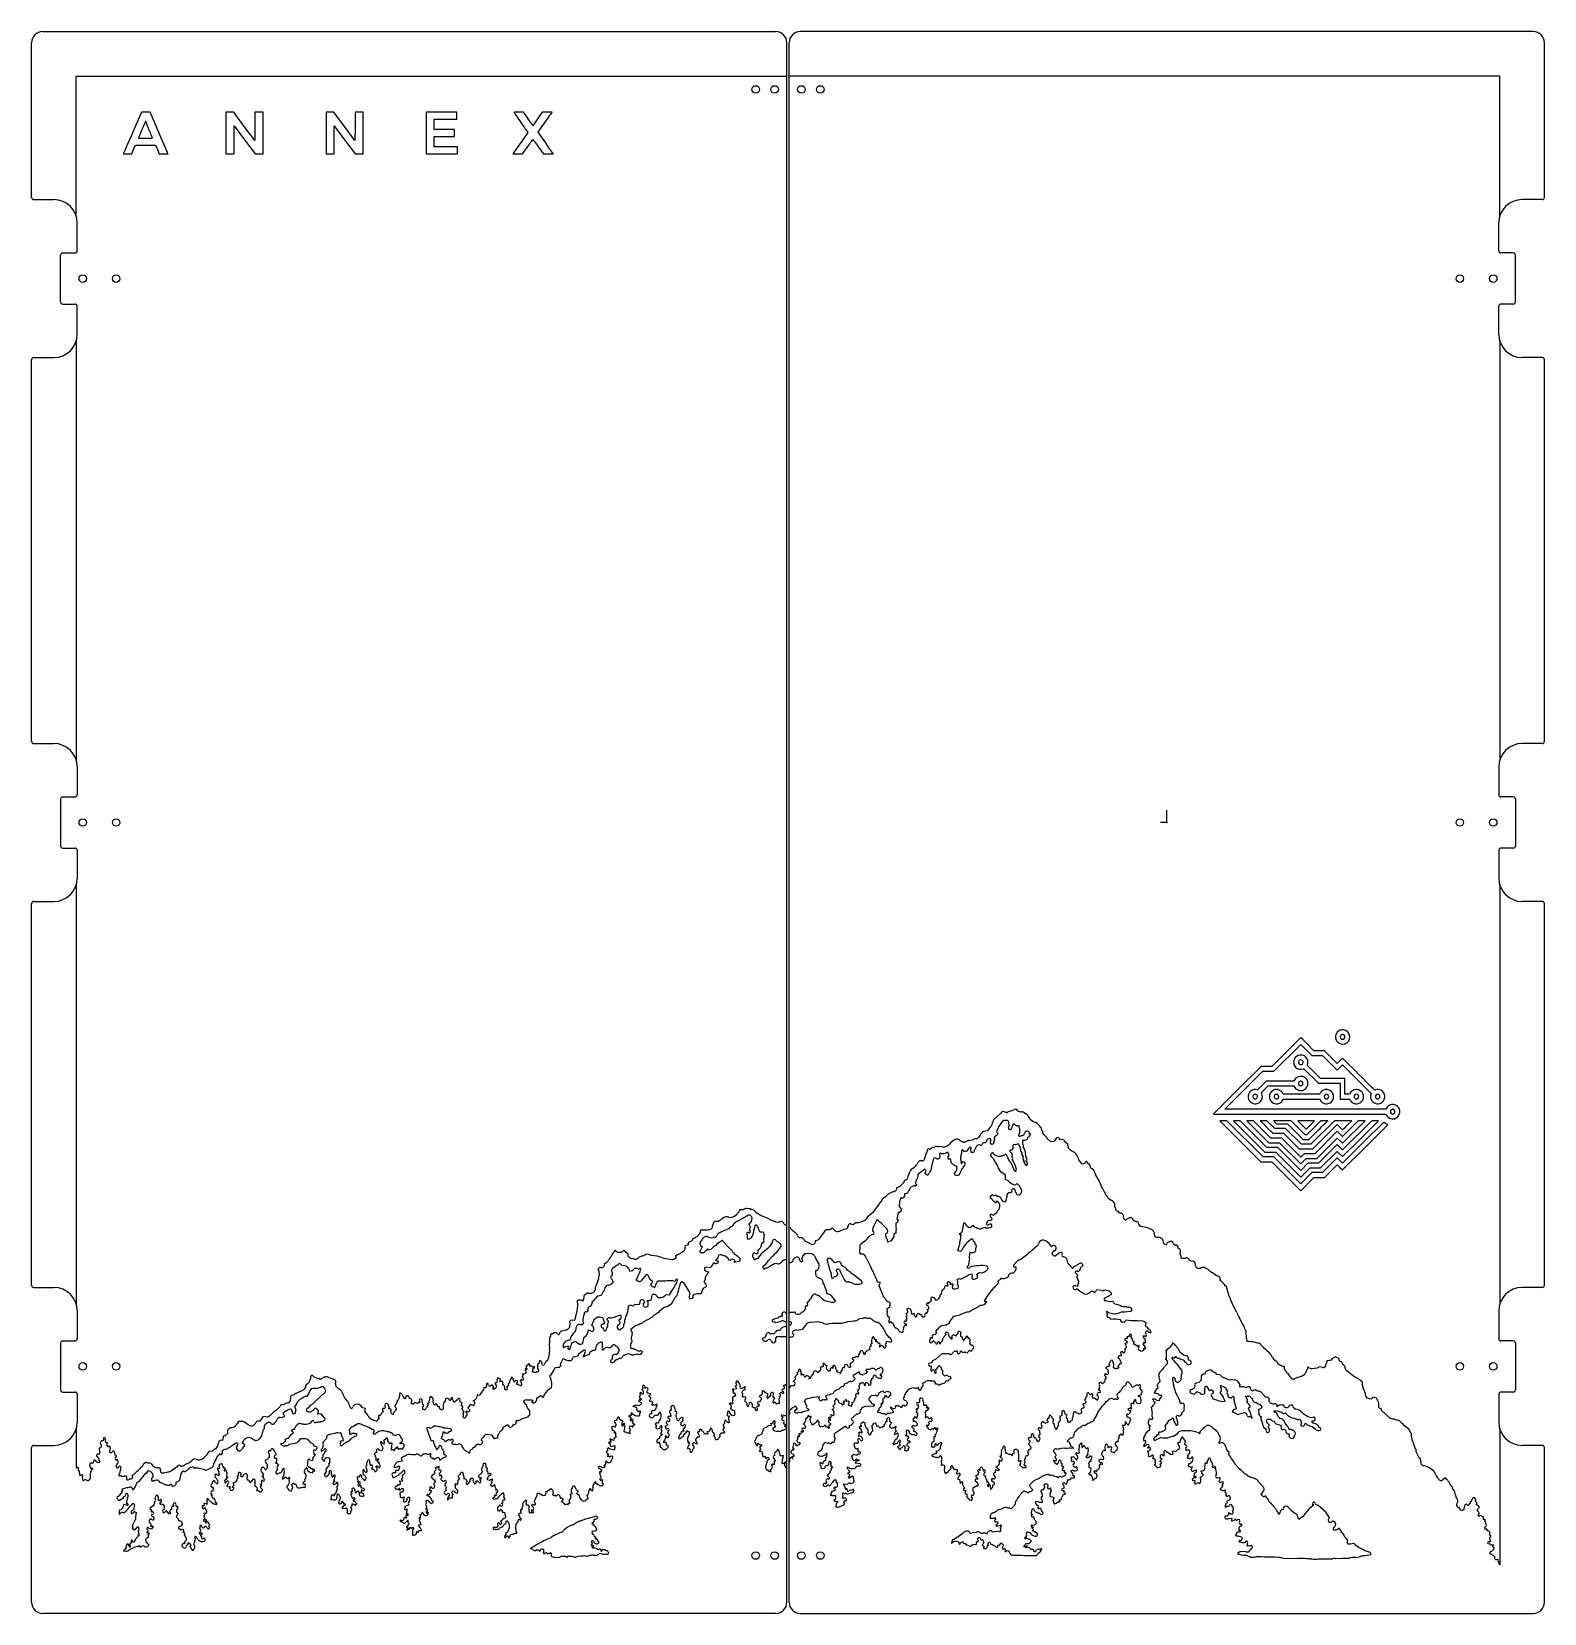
# Model space of a CAD drawing. Header units: millimetres. Extents: x -510 to 170, y -356 to 356.
import ezdxf

# ---------------------------------------------------------------- set-up
doc = ezdxf.new("R2010")
doc.units = ezdxf.units.MM
doc.header["$PDSIZE"] = -1

msp = doc.modelspace()

# ---------------------------------------------------------------- linework, layer by layer
at = {"color": 7, "linetype": 'Continuous', "lineweight": 25}
for p, q in [((-510.25, 281), (-510.25, 350.5)), ((-505.25, 355.5), (-175.75, 355.5)), ((-170.75, -350.5), (-170.75, 350.5)), ((-169.75, -350.5), (-169.75, 350.5)), ((164.75, 355.5), (-164.75, 355.5)), ((169.75, 281), (169.75, 350.5)), ((-490.25, 272.7), (-490.25, 335.5)), ((-490.25, 335.5), (-170.75, 335.5)), ((149.75, 335.5), (-169.75, 335.5)), ((149.75, 272.7), (149.75, 335.5)), ((-460.87, 319.29), (-464.91, 310.08)), ((-458.94, 319.27), (-460.87, 319.29)), ((-459.84, 313.39), (-460.11, 312.77)), ((-459.6, 313.96), (-459.84, 313.39)), ((-459.4, 314.44), (-459.6, 313.96)), ((-459.24, 314.82), (-459.4, 314.44)), ((-459.12, 315.07), (-459.24, 314.82)), ((-459.09, 315.15), (-459.12, 315.07)), ((-459.08, 315.18), (-459.09, 315.15)), ((-459.07, 315.18), (-459.08, 315.18)), ((-459.02, 315.18), (-459.07, 315.18)), ((-458.97, 315.11), (-459.02, 315.18)), ((-458.96, 315.09), (-458.97, 315.11)), ((-458.95, 315.06), (-458.96, 315.09)), ((-458.92, 314.98), (-458.95, 315.06)), ((-457.01, 319.24), (-458.94, 319.27)), ((-458.82, 314.75), (-458.92, 314.98)), ((-458.67, 314.39), (-458.82, 314.75)), ((-458.49, 313.93), (-458.67, 314.39)), ((-458.26, 313.39), (-458.49, 313.93)), ((-458.01, 312.78), (-458.26, 313.39)), ((-452.96, 309.89), (-457.01, 319.24)), ((-419.41, 319.29), (-422.9, 319.29)), ((-422.9, 319.29), (-422.9, 300.5)), ((-414.65, 312.92), (-419.41, 319.29)), ((-419.27, 306.83), (-419.24, 313.17)), ((-419.24, 313.17), (-414.52, 306.83)), ((-409.89, 306.56), (-414.65, 312.92)), ((-409.86, 312.92), (-409.89, 306.56)), ((-409.85, 319.29), (-409.86, 312.92)), ((-406.23, 319.29), (-409.85, 319.29)), ((-406.23, 300.5), (-406.23, 319.29)), ((-374.42, 319.29), (-377.92, 319.29)), ((-377.92, 319.29), (-377.92, 300.5)), ((-369.67, 312.93), (-374.42, 319.29)), ((-374.29, 306.84), (-374.26, 313.17)), ((-374.26, 313.17), (-369.54, 306.84)), ((-364.91, 306.56), (-369.67, 312.93)), ((-364.89, 312.93), (-364.91, 306.56)), ((-364.87, 319.29), (-364.89, 312.93)), ((-361.25, 319.29), (-364.87, 319.29)), ((-361.25, 300.5), (-361.25, 319.29)), ((-319.09, 319.29), (-332.94, 319.29)), ((-332.94, 319.29), (-332.94, 300.5)), ((-329.24, 311.52), (-329.24, 316.11)), ((-329.24, 316.11), (-319.09, 316.11)), ((-319.09, 316.11), (-319.09, 319.29)), ((-293.33, 319.23), (-293.41, 319.18)), ((-293.41, 319.18), (-293.4, 319.17)), ((-293.4, 319.17), (-293.39, 319.15)), ((-293.39, 319.15), (-293.34, 319.08)), ((-293.34, 319.08), (-293.19, 318.84)), ((-293.02, 319.26), (-293.33, 319.23)), ((-293.19, 318.84), (-292.94, 318.48)), ((-292.37, 319.28), (-293.02, 319.26)), ((-292.94, 318.48), (-292.63, 318.02)), ((-292.63, 318.02), (-292.25, 317.47)), ((-291.57, 319.29), (-292.37, 319.28)), ((-292.25, 317.47), (-291.82, 316.84)), ((-291.82, 316.84), (-291.36, 316.17)), ((-289.15, 319.29), (-291.57, 319.29)), ((-291.36, 316.17), (-290.87, 315.46)), ((-290.87, 315.46), (-290.37, 314.73)), ((-290.37, 314.73), (-289.87, 314.01)), ((-289.87, 314.01), (-289.39, 313.3)), ((-289.39, 313.3), (-288.92, 312.63)), ((-287.7, 317.2), (-289.15, 319.29)), ((-287.54, 316.98), (-287.7, 317.2)), ((-287.08, 316.31), (-287.54, 316.98)), ((-286.47, 315.45), (-287.08, 316.31)), ((-285.95, 314.7), (-286.47, 315.45)), ((-285.67, 314.3), (-285.95, 314.7)), ((-285.58, 314.17), (-285.67, 314.3)), ((-284.91, 313.22), (-285.58, 314.17)), ((-282.8, 316.25), (-284.91, 313.22)), ((-280.69, 319.28), (-282.8, 316.25)), ((-282.56, 310.3), (-279.44, 314.74)), ((-278.5, 319.29), (-280.69, 319.28)), ((-279.44, 314.74), (-279.29, 314.97)), ((-279.29, 314.97), (-278.81, 315.64)), ((-278.81, 315.64), (-278.23, 316.48)), ((-278.29, 319.29), (-278.5, 319.29)), ((-277.65, 319.28), (-278.29, 319.29)), ((-278.23, 316.48), (-277.7, 317.24)), ((-277.7, 317.24), (-277.24, 317.9)), ((-276.96, 319.27), (-277.65, 319.28)), ((-277.24, 317.9), (-276.85, 318.45)), ((-276.49, 319.26), (-276.96, 319.27)), ((-276.85, 318.45), (-276.57, 318.87)), ((-276.57, 318.87), (-276.38, 319.14)), ((-276.32, 319.25), (-276.49, 319.26)), ((-276.38, 319.14), (-276.32, 319.22)), ((-276.32, 319.22), (-276.32, 319.25)), ((-466.48, 306.49), (-467.17, 304.91)), ((-465.72, 308.22), (-466.48, 306.49)), ((-465.11, 309.61), (-465.72, 308.22)), ((-464.91, 310.08), (-465.11, 309.61)), ((-462.2, 307.78), (-462.23, 307.71)), ((-462.23, 307.71), (-462.23, 307.68)), ((-462.23, 307.68), (-461.98, 307.67)), ((-462.1, 308.02), (-462.2, 307.78)), ((-461.95, 308.39), (-462.1, 308.02)), ((-461.98, 307.67), (-461.3, 307.66)), ((-461.75, 308.86), (-461.95, 308.39)), ((-461.52, 309.42), (-461.75, 308.86)), ((-461.26, 310.05), (-461.52, 309.42)), ((-461.3, 307.66), (-460.29, 307.65)), ((-460.98, 310.72), (-461.26, 310.05)), ((-460.68, 311.41), (-460.98, 310.72)), ((-460.39, 312.1), (-460.68, 311.41)), ((-460.11, 312.77), (-460.39, 312.1)), ((-460.29, 307.65), (-459.36, 307.64)), ((-459.36, 307.64), (-458.84, 307.64)), ((-458.84, 307.64), (-458.19, 307.65)), ((-458.19, 307.65), (-457.49, 307.65)), ((-457.72, 312.1), (-458.01, 312.78)), ((-457.5, 311.57), (-457.72, 312.1)), ((-457.13, 310.68), (-457.5, 311.57)), ((-457.49, 307.65), (-456.94, 307.66)), ((-456.85, 310.01), (-457.13, 310.68)), ((-456.94, 307.66), (-456.52, 307.67)), ((-456.6, 309.4), (-456.85, 310.01)), ((-456.38, 308.87), (-456.6, 309.4)), ((-456.52, 307.67), (-456.23, 307.68)), ((-456.19, 308.42), (-456.38, 308.87)), ((-456.23, 307.68), (-456.03, 307.7)), ((-456.04, 308.08), (-456.19, 308.42)), ((-455.95, 307.85), (-456.04, 308.08)), ((-456.03, 307.7), (-455.93, 307.73)), ((-455.92, 307.77), (-455.95, 307.85)), ((-455.93, 307.73), (-455.91, 307.75)), ((-455.91, 307.76), (-455.92, 307.77)), ((-455.91, 307.75), (-455.91, 307.76)), ((-452.76, 309.42), (-452.96, 309.89)), ((-452.15, 308.01), (-452.76, 309.42)), ((-451.39, 306.26), (-452.15, 308.01)), ((-450.71, 304.67), (-451.39, 306.26)), ((-419.28, 300.5), (-419.27, 306.83)), ((-414.52, 306.83), (-409.8, 300.51)), ((-374.3, 300.5), (-374.29, 306.84)), ((-369.54, 306.84), (-364.82, 300.51)), ((-320.15, 311.52), (-329.24, 311.52)), ((-329.24, 303.68), (-329.24, 308.35)), ((-329.24, 308.35), (-320.15, 308.35)), ((-320.15, 308.35), (-320.15, 311.52)), ((-287.18, 310.14), (-290.52, 305.39)), ((-288.92, 312.63), (-288.5, 312.02)), ((-288.5, 312.02), (-288.12, 311.48)), ((-288.12, 311.48), (-287.8, 311.02)), ((-287.8, 311.02), (-287.62, 310.76)), ((-287.62, 310.76), (-287.56, 310.68)), ((-287.56, 310.68), (-287.18, 310.14)), ((-285.94, 305.64), (-285.59, 306.12)), ((-285.59, 306.12), (-285.29, 306.51)), ((-285.29, 306.51), (-285.07, 306.81)), ((-285.07, 306.81), (-284.92, 306.99)), ((-284.92, 306.99), (-284.87, 307.04)), ((-284.87, 307.04), (-284.86, 307.04)), ((-284.86, 307.04), (-284.81, 306.97)), ((-284.81, 306.97), (-284.66, 306.76)), ((-284.66, 306.76), (-284.44, 306.46)), ((-284.44, 306.46), (-284.15, 306.05)), ((-284.15, 306.05), (-283.8, 305.56)), ((-279.18, 305.45), (-282.56, 310.3)), ((-469, 300.67), (-469.01, 300.62)), ((-469.01, 300.62), (-468.99, 300.58)), ((-468.99, 300.71), (-469, 300.69)), ((-469, 300.69), (-469, 300.67)), ((-468.91, 300.91), (-468.99, 300.71)), ((-468.99, 300.58), (-468.93, 300.55)), ((-468.93, 300.55), (-468.79, 300.52)), ((-468.66, 301.48), (-468.91, 300.91)), ((-468.79, 300.52), (-468.57, 300.51)), ((-468.28, 302.36), (-468.66, 301.48)), ((-468.57, 300.51), (-468.23, 300.5)), ((-467.78, 303.52), (-468.28, 302.36)), ((-468.23, 300.5), (-467.77, 300.5)), ((-467.17, 304.91), (-467.78, 303.52)), ((-467.77, 300.5), (-467.3, 300.5)), ((-467.3, 300.5), (-465.25, 300.5)), ((-465.25, 300.5), (-464.43, 302.48)), ((-464.43, 302.48), (-463.6, 304.47)), ((-463.6, 304.47), (-459.07, 304.45)), ((-459.07, 304.45), (-454.53, 304.42)), ((-454.53, 304.42), (-453.71, 302.48)), ((-453.71, 302.48), (-452.9, 300.54)), ((-452.9, 300.54), (-450.91, 300.52)), ((-450.91, 300.52), (-450.72, 300.52)), ((-450.72, 300.52), (-450.14, 300.51)), ((-450.11, 303.28), (-450.71, 304.67)), ((-450.14, 300.51), (-449.5, 300.51)), ((-449.61, 302.14), (-450.11, 303.28)), ((-449.24, 301.27), (-449.61, 302.14)), ((-449.5, 300.51), (-449.07, 300.51)), ((-449, 300.71), (-449.24, 301.27)), ((-449.07, 300.51), (-448.92, 300.52)), ((-448.92, 300.57), (-449, 300.71)), ((-448.92, 300.52), (-448.92, 300.57)), ((-422.9, 300.5), (-419.28, 300.5)), ((-409.8, 300.51), (-408.01, 300.5)), ((-408.01, 300.5), (-406.23, 300.5)), ((-377.92, 300.5), (-374.3, 300.5)), ((-364.82, 300.51), (-363.03, 300.5)), ((-363.03, 300.5), (-361.25, 300.5)), ((-332.94, 300.5), (-318.83, 300.5)), ((-318.83, 303.68), (-329.24, 303.68)), ((-318.83, 300.5), (-318.83, 303.68)), ((-293.8, 300.68), (-293.87, 300.6)), ((-293.87, 300.6), (-293.87, 300.56)), ((-293.87, 300.56), (-293.7, 300.54)), ((-293.61, 300.97), (-293.8, 300.68)), ((-293.7, 300.54), (-293.24, 300.52)), ((-293.3, 301.42), (-293.61, 300.97)), ((-292.89, 302.01), (-293.3, 301.42)), ((-293.24, 300.52), (-292.56, 300.51)), ((-292.39, 302.72), (-292.89, 302.01)), ((-292.56, 300.51), (-291.94, 300.5)), ((-291.82, 303.54), (-292.39, 302.72)), ((-291.94, 300.5), (-289.59, 300.5)), ((-291.19, 304.43), (-291.82, 303.54)), ((-290.69, 305.15), (-291.19, 304.43)), ((-290.52, 305.39), (-290.69, 305.15)), ((-289.59, 300.5), (-287.26, 303.81)), ((-287.26, 303.81), (-287.14, 303.97)), ((-287.14, 303.97), (-286.79, 304.47)), ((-286.79, 304.47), (-286.34, 305.08)), ((-286.34, 305.08), (-285.94, 305.64)), ((-283.8, 305.56), (-283.4, 305.01)), ((-283.4, 305.01), (-282.96, 304.4)), ((-282.96, 304.4), (-282.61, 303.91)), ((-282.61, 303.91), (-282.49, 303.75)), ((-282.49, 303.75), (-280.17, 300.5)), ((-280.17, 300.5), (-277.77, 300.5)), ((-279.01, 305.2), (-279.18, 305.45)), ((-278.5, 304.47), (-279.01, 305.2)), ((-277.86, 303.56), (-278.5, 304.47)), ((-277.29, 302.74), (-277.86, 303.56)), ((-277.77, 300.5), (-277.13, 300.51)), ((-276.79, 302.01), (-277.29, 302.74)), ((-277.13, 300.51), (-276.44, 300.52)), ((-276.37, 301.41), (-276.79, 302.01)), ((-276.44, 300.52), (-275.96, 300.53)), ((-276.06, 300.95), (-276.37, 301.41)), ((-275.86, 300.66), (-276.06, 300.95)), ((-275.96, 300.53), (-275.79, 300.55)), ((-275.79, 300.58), (-275.86, 300.66)), ((-275.79, 300.55), (-275.79, 300.58)), ((-509.25, 280), (-500.25, 280)), ((168.75, 280), (159.75, 280)), ((-489.75, 257), (-489.75, 269.5)), ((149.25, 257), (149.25, 269.5)), ((-496.25, 256), (-490.75, 256)), ((155.75, 256), (150.25, 256)), ((-497.25, 234), (-497.25, 255)), ((156.75, 234), (156.75, 255)), ((-496.25, 233), (-490.75, 233)), ((-489.75, 219.5), (-489.75, 232)), ((149.25, 219.5), (149.25, 232)), ((155.75, 233), (150.25, 233)), ((-490.25, 216.3), (-490.25, 28.2)), ((149.75, 216.3), (149.75, 28.2)), ((-510.25, 36.5), (-510.25, 208)), ((-509.25, 209), (-500.25, 209)), ((168.75, 209), (159.75, 209)), ((169.75, 36.5), (169.75, 208)), ((-509.25, 35.5), (-500.25, 35.5)), ((168.75, 35.5), (159.75, 35.5)), ((-489.75, 25), (-489.75, 12.5)), ((149.25, 25), (149.25, 12.5)), ((-497.25, 10.5), (-497.25, -10.5)), ((-496.25, 11.5), (-490.75, 11.5)), ((155.75, 11.5), (150.25, 11.5)), ((156.75, 10.5), (156.75, -10.5)), ((-496.25, -11.5), (-490.75, -11.5)), ((-489.75, -12.5), (-489.75, -25)), ((149.25, -12.5), (149.25, -25)), ((155.75, -11.5), (150.25, -11.5)), ((-490.25, -28.2), (-490.25, -216.3)), ((149.75, -28.2), (149.75, -216.3)), ((-509.25, -35.5), (-500.25, -35.5)), ((168.75, -35.5), (159.75, -35.5)), ((-510.25, -208), (-510.25, -36.5)), ((169.75, -208), (169.75, -36.5)), ((53.74, -103.17), (47.25, -109.66)), ((48.16, -111.83), (60.25, -99.73)), ((60.25, -99.73), (65.24, -104.72)), ((66.18, -102.59), (63.22, -99.63)), ((65.24, -104.72), (70.03, -104.72)), ((70.98, -102.59), (66.18, -102.59)), ((70.03, -104.72), (76.67, -111.36)), ((76.67, -108.28), (70.98, -102.59)), ((26.18, -128.91), (43.26, -111.83)), ((42.39, -109.66), (31.69, -120.34)), ((47.25, -109.66), (42.39, -109.66)), ((43.26, -111.83), (48.16, -111.83)), ((61.37, -110.76), (61.63, -110.67)), ((61.63, -110.67), (68.18, -117.22)), ((63.16, -109.12), (63.23, -108.96)), ((69.09, -115.05), (63.16, -109.12)), ((77.83, -107.11), (76.67, -108.28)), ((76.67, -111.36), (77.84, -110.18)), ((77.84, -110.18), (79.03, -109)), ((79.03, -109), (91.9, -121.85)), ((40.77, -120.16), (40.56, -120.11)), ((44.69, -116.24), (40.77, -120.16)), ((42.52, -121.49), (45.64, -118.37)), ((50.95, -116.23), (44.69, -116.24)), ((45.64, -118.37), (51.42, -118.38)), ((57.21, -116.22), (50.95, -116.23)), ((51.42, -118.38), (57.21, -118.39)), ((57.3, -116.01), (57.21, -116.22)), ((57.21, -118.39), (57.3, -118.6)), ((68.18, -117.22), (77.92, -117.22)), ((80.06, -115.05), (69.09, -115.05)), ((77.92, -117.22), (77.92, -124.32)), ((80.06, -122.15), (80.06, -115.05)), ((42.63, -121.72), (42.52, -121.49)), ((52.29, -124.55), (52.39, -124.32)), ((52.39, -124.32), (68.75, -124.32)), ((68.74, -122.15), (60.56, -122.15)), ((68.84, -121.92), (68.74, -122.15)), ((68.75, -124.32), (68.83, -124.52)), ((77.92, -124.32), (82.22, -124.32)), ((82.21, -122.15), (80.06, -122.15)), ((82.35, -121.84), (82.21, -122.15)), ((82.22, -124.32), (82.28, -124.47)), ((91.9, -121.85), (91.85, -121.96)), ((-77.82, -133.72), (-78.02, -133.97)), ((-74.65, -130.62), (-77.82, -133.72)), ((-74.28, -134.79), (-75.41, -136.58)), ((-73.33, -129.91), (-73.71, -129.95)), ((-72.15, -130.3), (-73.33, -129.91)), ((-71.95, -130.44), (-72.15, -130.3)), ((-70.9, -136.2), (-71.02, -134.79)), ((-67.07, -129.49), (-67.15, -129.41)), ((-63.69, -130.82), (-63.77, -130.74)), ((-58.62, -135.07), (-58.96, -134.89)), ((27.02, -134.05), (23.94, -134.05)), ((23.94, -134.05), (42.35, -152.46)), ((98.54, -128.91), (26.18, -128.91)), ((43.29, -150.33), (27.02, -134.05)), ((29.96, -134.05), (44.13, -148.23)), ((33.04, -134.05), (29.96, -134.05)), ((45.04, -146.06), (33.04, -134.05)), ((35.98, -134.05), (45.88, -143.96)), ((39.06, -134.05), (35.98, -134.05)), ((46.83, -141.82), (39.06, -134.05)), ((45.04, -134.05), (43.53, -134.05)), ((48.54, -137.55), (45.04, -134.05)), ((48.71, -134.78), (49.38, -135.45)), ((55.93, -134.05), (51.98, -134.05)), ((62.26, -140.39), (55.93, -134.05)), ((59.76, -131.08), (98.54, -131.08)), ((62.63, -137.81), (66.39, -134.05)), ((66.39, -134.05), (62.65, -134.05)), ((69.33, -134.05), (63, -140.39)), ((75.35, -134.05), (64.75, -144.66)), ((70.84, -134.05), (69.33, -134.05)), ((83.16, -134.05), (75.35, -134.05)), ((86.1, -134.05), (79.03, -141.12)), ((92.12, -134.05), (79.04, -147.12)), ((79.04, -144.19), (89.18, -134.05)), ((81.11, -136.1), (83.16, -134.05)), ((89.18, -134.05), (86.1, -134.05)), ((87.11, -142.14), (95.18, -134.07)), ((97.53, -134.68), (88.28, -143.91)), ((93.65, -134.06), (92.12, -134.05)), ((95.18, -134.07), (93.65, -134.06)), ((97.69, -134.82), (97.53, -134.68)), ((98.66, -128.65), (98.54, -128.91)), ((98.54, -131.08), (98.66, -131.34)), ((-84.63, -141.6), (-85.29, -142.2)), ((-83.83, -140.49), (-84.63, -141.6)), ((-80.62, -138.64), (-82.28, -138.94)), ((-79.49, -137.11), (-80.62, -138.64)), ((-76.36, -138.53), (-76.44, -138.61)), ((-71.11, -137.71), (-71.03, -137.63)), ((-71.02, -137.8), (-71.11, -137.71)), ((-67.39, -136.28), (-68.32, -135.88)), ((-66.3, -136.41), (-66.47, -136.25)), ((-66.36, -136.98), (-66.3, -136.41)), ((-66.26, -137.26), (-66.36, -136.98)), ((-66.1, -137.49), (-66.26, -137.26)), ((-66.05, -139.25), (-66.1, -137.49)), ((-61.67, -139.73), (-61.7, -139.47)), ((-61.55, -139.96), (-61.67, -139.73)), ((-61.09, -140.2), (-61.55, -139.96)), ((-61.17, -140.37), (-61.09, -140.2)), ((-56.49, -137.23), (-56.57, -137.15)), ((-52.14, -143.55), (-53.85, -141.84)), ((-49.51, -141.73), (-50.8, -143.43)), ((-49.43, -141.72), (-49.51, -141.73)), ((-49.34, -141.72), (-49.43, -141.72)), ((44.83, -136.92), (47.63, -139.72)), ((51.69, -141.82), (46.83, -141.82)), ((47.63, -139.72), (52.53, -139.72)), ((53.44, -137.55), (48.54, -137.55)), ((49.38, -135.45), (54.28, -135.45)), ((60.25, -150.38), (51.69, -141.82)), ((52.53, -139.72), (59.57, -146.76)), ((60.55, -144.66), (53.44, -137.55)), ((54.28, -135.45), (61.39, -142.56)), ((60.77, -135.96), (62.63, -137.81)), ((63, -140.39), (62.26, -140.39)), ((63.91, -142.56), (68.14, -138.33)), ((65.73, -146.76), (76.67, -135.82)), ((76.67, -138.76), (66.53, -148.89)), ((67.44, -151.06), (76.68, -141.82)), ((76.67, -135.82), (77.83, -136.99)), ((79.03, -141.12), (76.67, -138.76)), ((76.68, -141.82), (79.04, -144.19)), ((79.04, -150.2), (87.11, -142.14)), ((-103.68, -145.46), (-103.76, -145.46)), ((-101.08, -145.72), (-102.5, -145.59)), ((-102.08, -149.01), (-102.05, -150.1)), ((-100.78, -145.83), (-101.08, -145.72)), ((-100.46, -145.87), (-100.78, -145.83)), ((-98.34, -148.16), (-99.41, -148.69)), ((-98.17, -144.98), (-98.53, -145.27)), ((-97.8, -149.65), (-98.34, -148.16)), ((-98.09, -144.97), (-98.17, -144.98)), ((-91.1, -143.7), (-91.19, -143.61)), ((-89.99, -147.68), (-90.07, -147.6)), ((-87.03, -142.66), (-88.94, -143.05)), ((-85.61, -145.72), (-86.4, -147.33)), ((-85.61, -145.64), (-85.61, -145.72)), ((-78.78, -144.61), (-78.87, -144.62)), ((-69.37, -149.37), (-69.41, -149.07)), ((-66.04, -145.86), (-65.84, -146.94)), ((-65.84, -146.94), (-65.76, -147.02)), ((-64.78, -142.89), (-64.7, -142.81)), ((-63.33, -150.21), (-63.46, -148.38)), ((-62.87, -142.51), (-62.79, -142.42)), ((-50.8, -143.43), (-52.14, -143.55)), ((-48.06, -142.61), (-48.15, -142.52)), ((-47.98, -142.69), (-48.06, -142.61)), ((-46.39, -142.56), (-47.98, -142.69)), ((-44.76, -144.19), (-44.84, -144.11)), ((-44.29, -146.02), (-44.38, -145.93)), ((-40.78, -149.18), (-40.78, -149.01)), ((44.13, -148.23), (49, -148.23)), ((49.91, -146.06), (45.04, -146.06)), ((45.88, -143.96), (50.75, -143.96)), ((49, -148.23), (60.25, -159.48)), ((60.25, -156.4), (49.91, -146.06)), ((50.75, -143.96), (60.25, -153.46)), ((59.57, -146.76), (65.73, -146.76)), ((61.74, -148.89), (60.25, -150.38)), ((64.75, -144.66), (60.55, -144.66)), ((61.39, -142.56), (63.91, -142.56)), ((66.53, -148.89), (61.74, -148.89)), ((76.68, -144.76), (68.28, -153.16)), ((69.19, -155.3), (76.67, -147.82)), ((76.67, -147.82), (79.04, -150.2)), ((79.04, -147.12), (76.68, -144.76)), ((88.28, -143.91), (79.03, -153.13)), ((79.03, -156.2), (89.22, -146.04)), ((-115.01, -156.05), (-115.33, -156.9)), ((-115.02, -155.97), (-115.01, -156.05)), ((-109.72, -152.15), (-110.18, -152.33)), ((-108.83, -155.8), (-109.48, -156.49)), ((-103.62, -150.81), (-104.12, -150.66)), ((-98.44, -150.5), (-97.8, -149.65)), ((-94.22, -155.07), (-94.14, -154.98)), ((-94.13, -155.15), (-94.22, -155.07)), ((-91.22, -154.49), (-91.31, -154.57)), ((-76.54, -153.42), (-77.59, -151.69)), ((-74.6, -156.96), (-75.65, -155.32)), ((-74.71, -149.94), (-74.63, -149.85)), ((-71.69, -150.02), (-71.33, -151.27)), ((-71.33, -151.27), (-71.32, -151.35)), ((-70.2, -152.66), (-70.11, -152.82)), ((-70.11, -152.82), (-68.86, -155.72)), ((-69.31, -151.63), (-69.31, -151.55)), ((-68.86, -155.72), (-68.78, -155.8)), ((-65.19, -149.34), (-64.5, -150.16)), ((-64.38, -151.33), (-64.38, -151.41)), ((-64.09, -152.99), (-63.39, -154.06)), ((-62.88, -151.12), (-63.33, -150.21)), ((-62.88, -151.2), (-62.88, -151.12)), ((-34.54, -153.86), (-35.65, -153.14)), ((-34.17, -155.36), (-34.25, -155.28)), ((42.35, -152.46), (47.21, -152.46)), ((48.16, -150.33), (43.29, -150.33)), ((47.21, -152.46), (60.25, -165.5)), ((60.25, -162.42), (48.16, -150.33)), ((60.25, -153.46), (62.65, -151.06)), ((63.49, -153.16), (60.25, -156.4)), ((60.25, -159.48), (64.43, -155.3)), ((62.65, -151.06), (67.44, -151.06)), ((68.28, -153.16), (63.49, -153.16)), ((64.43, -155.3), (69.19, -155.3)), ((76.67, -150.76), (70.03, -157.4)), ((70.94, -159.57), (76.67, -153.84)), ((79.03, -153.13), (76.67, -150.76)), ((76.67, -153.84), (77.84, -155.02)), ((77.84, -155.02), (79.03, -156.2)), ((-118.2, -161.83), (-119.75, -163.37)), ((-116.58, -159.86), (-116.98, -160.79)), ((-115.33, -156.9), (-115.41, -156.98)), ((-113.48, -163.2), (-115.13, -164.09)), ((-111.92, -158.98), (-112.23, -160.16)), ((-109.48, -156.49), (-110.72, -157.27)), ((-108.62, -157.64), (-108.22, -156.87)), ((-108.53, -157.72), (-108.62, -157.64)), ((-107.84, -158.37), (-108.53, -157.72)), ((-72.64, -158.33), (-74.6, -156.96)), ((-72.55, -158.41), (-72.64, -158.33)), ((-30.34, -161.02), (-32.08, -158.23)), ((65.27, -157.4), (60.25, -162.42)), ((60.25, -165.5), (66.18, -159.57)), ((70.03, -157.4), (65.27, -157.4)), ((66.18, -159.57), (70.94, -159.57)), ((-124.18, -166.51), (-125.17, -167.12)), ((-122.52, -165.96), (-122.61, -165.88)), ((-120.06, -170.32), (-120.33, -172.67)), ((-117.82, -166.75), (-117.86, -168.09)), ((-76.91, -167.39), (-75.97, -168.12)), ((-76.72, -170.62), (-76.83, -170.78)), ((-76.66, -170.23), (-76.72, -170.62)), ((-72.09, -169.35), (-72.01, -169.27)), ((-72.01, -169.27), (-71.95, -168.34)), ((-67.82, -166.31), (-67.74, -166.31)), ((-65.17, -165.4), (-65.88, -164.08)), ((-65.39, -166.49), (-65.31, -166.41)), ((-65.31, -166.41), (-65.17, -165.4)), ((-29.25, -164), (-29.25, -163.92)), ((-24.91, -169.91), (-26.1, -169.19)), ((-196.8, -177.52), (-196.88, -177.43)), ((-192.43, -175.22), (-192.51, -175.31)), ((-191.88, -173.95), (-191.96, -174.04)), ((-188.05, -176.52), (-190.84, -178.19)), ((-188.88, -173.62), (-188.96, -173.54)), ((-186.63, -179.33), (-186.43, -177.65)), ((-186.43, -177.65), (-186.51, -177.57)), ((-182.18, -176.78), (-182.27, -176.7)), ((-178.88, -178.2), (-182.18, -176.78)), ((-132.14, -175.25), (-134.18, -177.06)), ((-129.31, -171.41), (-132.14, -175.25)), ((-120.68, -175.19), (-120.76, -175.28)), ((-120.33, -172.67), (-119.21, -173.81)), ((-78.54, -177.97), (-79.32, -177.07)), ((-76.83, -170.78), (-76.98, -170.91)), ((-23.06, -173.37), (-23.43, -171.96)), ((-209.02, -183.03), (-209.6, -183.22)), ((-204.02, -180.67), (-204.14, -181.14)), ((-201.85, -179.33), (-203.35, -179.37)), ((-203.35, -179.37), (-203.35, -179.45)), ((-196.83, -182.62), (-200.55, -184.22)), ((-195.19, -181.49), (-195.33, -181.54)), ((-190.84, -178.19), (-194.14, -179.79)), ((-188.64, -185.41), (-188.66, -184.49)), ((-187.77, -180.53), (-186.63, -179.33)), ((-174.49, -179.75), (-174.58, -179.67)), ((-174.18, -179.6), (-174.49, -179.75)), ((-173.85, -179.49), (-174.18, -179.6)), ((-168.44, -183.2), (-168.89, -182.78)), ((-167.99, -183.63), (-168.44, -183.2)), ((-167.54, -184.06), (-167.99, -183.63)), ((-167.09, -184.48), (-167.54, -184.06)), ((-166.76, -184.65), (-167.09, -184.48)), ((-166.47, -184.82), (-166.76, -184.65)), ((-154.3, -184.39), (-156.47, -187.46)), ((-148.88, -183.65), (-150.34, -182.27)), ((-136.96, -179.31), (-137.04, -179.4)), ((-130.37, -178.63), (-131.72, -181.35)), ((-130.12, -178.63), (-130.37, -178.63)), ((-121.77, -184.5), (-121.85, -184.59)), ((-121.72, -180.15), (-121.75, -182.08)), ((-91.77, -183.52), (-91.34, -181)), ((-91.34, -180.81), (-91.34, -180.75)), ((-91.34, -180.87), (-91.34, -180.81)), ((-91.34, -180.94), (-91.34, -180.87)), ((-91.34, -181), (-91.34, -180.94)), ((-88.22, -182), (-87.16, -181.05)), ((-81.61, -182.07), (-81.52, -182.15)), ((-79.97, -180.77), (-80.2, -180.95)), ((-8.69, -182.17), (-11.46, -181.66)), ((-6.91, -182.88), (-8.69, -182.17)), ((-215.19, -189.89), (-216.52, -190.26)), ((-216.52, -190.26), (-216.52, -190.35)), ((-213.49, -188.01), (-214.64, -188.62)), ((-208.82, -190.64), (-208.73, -190.72)), ((-203.45, -186.48), (-203.83, -186.49)), ((-202.56, -190.13), (-201.91, -189.28)), ((-202.26, -185.61), (-202.26, -185.69)), ((-201.91, -189.28), (-199.78, -187.8)), ((-199.78, -187.8), (-197.54, -190.25)), ((-197.54, -190.25), (-195.47, -192.37)), ((-188.26, -187.23), (-188.42, -187.16)), ((-182.16, -189.83), (-182.25, -189.75)), ((-181.05, -187.62), (-181.05, -186.98)), ((-177.27, -188.44), (-178.47, -190.48)), ((-174.65, -192.38), (-173.28, -190.59)), ((-157.96, -187.91), (-158.34, -189.35)), ((-137.93, -189.79), (-137.96, -191.55)), ((-133.44, -185.82), (-133.87, -186.29)), ((-131.95, -185.11), (-133.44, -185.74)), ((-133.44, -185.74), (-133.44, -185.82)), ((-123.93, -188.07), (-125.5, -188.62)), ((-122.64, -186.03), (-123.93, -188.07)), ((-93.95, -192.53), (-93.56, -191.68)), ((-93.56, -191.68), (-93.26, -190.33)), ((-92.75, -187.56), (-92.47, -185.38)), ((-92.47, -185.38), (-92.56, -185.3)), ((-91.54, -191.25), (-91.63, -191.44)), ((-91.48, -191.04), (-91.54, -191.25)), ((-90.27, -189.41), (-91.48, -191.04)), ((-85.75, -192.55), (-85.87, -191.39)), ((-1.68, -187.75), (-1.76, -187.67)), ((-1.48, -188.92), (-1.68, -187.75)), ((5.28, -191.58), (5.11, -191.41)), ((-252.6, -198.19), (-252.68, -198.27)), ((-247.06, -198.96), (-249.11, -200.43)), ((-247.82, -192.45), (-247.9, -192.46)), ((-242.09, -194.05), (-243.46, -192.92)), ((-242.06, -194.97), (-242.09, -194.05)), ((-240.78, -196.02), (-240.87, -195.94)), ((-239.19, -196.23), (-240.78, -196.02)), ((-235.46, -194.79), (-237.37, -195.43)), ((-237.37, -195.43), (-237.37, -195.51)), ((-233.14, -194.14), (-234.15, -194)), ((-229.02, -194.95), (-231.71, -194.61)), ((-227, -195.57), (-229.02, -194.95)), ((-209.37, -191.99), (-209.45, -192.08)), ((-209.45, -192.08), (-209.44, -192.16)), ((-208.91, -193.32), (-207.99, -193.29)), ((-201.74, -195.63), (-202.79, -196.83)), ((-202.79, -196.83), (-201.96, -197.01)), ((-201.96, -197.01), (-201.7, -197.13)), ((-201.7, -197.13), (-201.68, -197.8)), ((-197.22, -195.92), (-198.33, -194.87)), ((-191.92, -197.12), (-194.41, -197.77)), ((-185.01, -193.66), (-184.37, -193.9)), ((-184.37, -193.9), (-184.18, -193.82)), ((-184.18, -193.82), (-183.81, -193.46)), ((-181.64, -199.68), (-180.01, -198.38)), ((-180.01, -198.38), (-179.05, -196.85)), ((-179.05, -196.85), (-177.42, -195.05)), ((-176.16, -198.28), (-178.47, -199.59)), ((-174.91, -198.41), (-176.16, -198.28)), ((-170.95, -196.38), (-171.03, -196.38)), ((-168.24, -197.48), (-168.32, -197.48)), ((-168.01, -196.63), (-168.24, -197.48)), ((-162.65, -193.81), (-163.55, -194.76)), ((-160.56, -193.84), (-162.65, -193.81)), ((-156.67, -197.77), (-157.04, -197.34)), ((-152.44, -197.38), (-151.97, -199.37)), ((-151.81, -195.94), (-151.89, -195.86)), ((-135.09, -195.65), (-133.41, -199.04)), ((-92.69, -192.91), (-93.95, -192.53)), ((-89.02, -198.58), (-88.73, -196.9)), ((-88.41, -193.21), (-88.33, -193.12)), ((-88.33, -193.12), (-87.49, -193.44)), ((-67.07, -197.06), (-68.94, -199.04)), ((-65.42, -196.26), (-67.07, -197.06)), ((-63.04, -194.44), (-65.42, -196.26)), ((-51.44, -193.79), (-50.72, -192.6)), ((-51.25, -194.54), (-51.44, -193.79)), ((-50.72, -192.6), (-50.63, -192.6)), ((-48.35, -193.62), (-49.99, -194.76)), ((-39.85, -198.66), (-41.82, -199.72)), ((-38.72, -200.14), (-37.58, -199.02)), ((6.1, -193.98), (6.15, -192.72)), ((6.93, -195.92), (6.49, -195.89)), ((7.37, -195.95), (6.93, -195.92)), ((8.33, -196.01), (7.37, -195.95)), ((11.38, -197.26), (10.11, -196.8)), ((-255.42, -205.2), (-255.96, -206.72)), ((-255.15, -202.6), (-255.2, -203.78)), ((-249.69, -203.71), (-250, -204.39)), ((-249.22, -205.45), (-248.85, -206.7)), ((-243.79, -199.28), (-244.88, -199.15)), ((-239.16, -200.41), (-239.24, -200.5)), ((-237.31, -200.86), (-237.39, -200.87)), ((-233.98, -203.2), (-236.41, -206.11)), ((-225.29, -206.14), (-228.8, -206.23)), ((-220.81, -205.79), (-220.86, -206.02)), ((-220.69, -205.58), (-220.81, -205.79)), ((-207.42, -205.23), (-207.89, -206.33)), ((-207.69, -201.31), (-205.91, -202.1)), ((-205.05, -200.15), (-206.98, -199.87)), ((-205.91, -202.1), (-205.99, -202.18)), ((-178.47, -199.59), (-179.7, -200.38)), ((-156.25, -204.93), (-157.52, -204.13)), ((-156.34, -200.23), (-156.22, -199.66)), ((-151.97, -199.37), (-151.88, -199.46)), ((-151.88, -199.46), (-151.88, -199.54)), ((-148.65, -201.29), (-148.65, -201.21)), ((-147.07, -200.91), (-146.7, -202.24)), ((-146.7, -202.24), (-146.62, -202.32)), ((-146.62, -202.32), (-146.53, -202.4)), ((-146.53, -202.4), (-144.95, -205.37)), ((-144.95, -205.37), (-144.94, -205.45)), ((-143.22, -201.31), (-143.3, -201.31)), ((-142.83, -201.68), (-143.22, -201.31)), ((-142.44, -202.04), (-142.83, -201.68)), ((-142.06, -202.41), (-142.44, -202.04)), ((-141.67, -202.77), (-142.06, -202.41)), ((-140.56, -203.5), (-141.67, -202.77)), ((-140.48, -203.49), (-140.56, -203.5)), ((-137.4, -206.09), (-140.48, -203.49)), ((-93.98, -206.66), (-94.19, -205.41)), ((-87.81, -203.06), (-87.29, -203.72)), ((-85.39, -203), (-84.24, -202.3)), ((-85.38, -203.08), (-85.39, -203)), ((-71.3, -203.95), (-71.3, -204.28)), ((-69.26, -202.56), (-69.67, -202.59)), ((-68, -199.68), (-67.92, -199.68)), ((-67.92, -199.68), (-67.83, -199.67)), ((-40.31, -203.19), (-41.17, -202.29)), ((-40.28, -204.23), (-40.37, -203.86)), ((-40.19, -204.61), (-40.28, -204.23)), ((-40.09, -204.98), (-40.19, -204.61)), ((-40, -205.35), (-40.09, -204.98)), ((-40, -205.44), (-40, -205.35)), ((15.31, -200.25), (15.22, -200.25)), ((24.07, -205.78), (24.15, -205.7)), ((24.07, -205.87), (24.07, -205.78)), ((-509.25, -209), (-500.25, -209)), ((-260.18, -211.35), (-261.91, -212.57)), ((-256.88, -209.93), (-256.96, -210.01)), ((-255.96, -206.72), (-256.66, -208.5)), ((-256.66, -208.5), (-256.66, -208.58)), ((-231.93, -207.91), (-231.83, -207.76)), ((-229.38, -212.61), (-229.37, -212.69)), ((-224.95, -212.23), (-223.53, -212.28)), ((-223.53, -212.28), (-222.49, -210.58)), ((-219.5, -209.74), (-219.79, -211.42)), ((-216.81, -207.33), (-217.78, -206.49)), ((-216.11, -208.31), (-216.81, -207.33)), ((-215.06, -210.13), (-216.11, -208.31)), ((-214.18, -211.77), (-215.06, -210.13)), ((-214.48, -212.87), (-214.18, -211.77)), ((-212.33, -212.22), (-212.41, -212.14)), ((-209.24, -211.81), (-209.33, -211.89)), ((-208.93, -210.88), (-209.24, -211.81)), ((-206.75, -208.23), (-206.75, -208.31)), ((-158.07, -211.83), (-157.98, -211.83)), ((-153.09, -210.28), (-153.72, -208.62)), ((-152.71, -211.94), (-152.8, -211.86)), ((-140.96, -207.27), (-140.04, -207.58)), ((-129.4, -208.04), (-128.86, -209.62)), ((-128.86, -206.61), (-128.77, -206.69)), ((-128.86, -209.62), (-127.78, -212.18)), ((-102.07, -213.4), (-101.77, -212.38)), ((-101.77, -212.38), (-101.63, -212.15)), ((-101.63, -212.15), (-101.45, -211.96)), ((-101.45, -211.96), (-101.29, -211.5)), ((-101.29, -211.5), (-101.14, -211.03)), ((-101.14, -211.03), (-100.99, -210.57)), ((-99.15, -208.11), (-98.79, -208.28)), ((-98.33, -207.89), (-98.47, -207.7)), ((-96.97, -207.66), (-96.89, -207.57)), ((-94.66, -209.44), (-94.58, -209.43)), ((-94.04, -207.83), (-93.98, -206.66)), ((-80.12, -212.05), (-82.05, -215.03)), ((-77.78, -208.98), (-80.12, -212.05)), ((-41.09, -208.14), (-40.08, -208.45)), ((-39.18, -210.68), (-40.43, -209.66)), ((-34.25, -210.92), (-34.49, -211.14)), ((-29.33, -210.33), (-31.56, -210.14)), ((-26.48, -210.51), (-28.33, -210.22)), ((-27.97, -213.89), (-24.75, -212)), ((27.85, -212.45), (27, -209.13)), ((28.03, -212.81), (27.85, -212.45)), ((29.37, -216.01), (28.03, -212.81)), ((168.75, -209), (159.75, -209)), ((-489.75, -219.5), (-489.75, -232)), ((-264.82, -216.08), (-264.86, -217.84)), ((-262.11, -214.33), (-262.5, -215.18)), ((-260.23, -218.71), (-260.15, -218.8)), ((-242.69, -221.08), (-242.22, -219.98)), ((-242.22, -219.98), (-241.94, -217.8)), ((-240.62, -217.18), (-240.54, -217.17)), ((-239.47, -216.73), (-237.04, -216.58)), ((-237.04, -216.58), (-236.96, -216.49)), ((-234.73, -215.59), (-235.54, -216.45)), ((-235.54, -216.45), (-234.84, -217.69)), ((-233.66, -214.98), (-233.58, -214.89)), ((-233.06, -215.63), (-233.66, -214.98)), ((-233.1, -217.22), (-233.06, -215.63)), ((-228.75, -220.37), (-229.12, -220.63)), ((-228.66, -220.36), (-228.75, -220.37)), ((-228.26, -213.66), (-228.18, -213.58)), ((-161.76, -217.37), (-161.68, -217.28)), ((-161.63, -216.11), (-160.09, -214.31)), ((-154.74, -214.25), (-154.65, -214.25)), ((-151.95, -215.26), (-150.77, -215.56)), ((-124.62, -217.95), (-125.77, -218.56)), ((-114.78, -220.02), (-114.77, -220.1)), ((-107.82, -220.5), (-107.51, -220.09)), ((-107.62, -219.05), (-107.53, -218.82)), ((-107.59, -219.3), (-107.62, -219.05)), ((-107.26, -219.65), (-107.59, -219.3)), ((-107.51, -220.09), (-107.26, -219.65)), ((-106.78, -215.62), (-106.7, -215.53)), ((-83.75, -217), (-83.83, -217.09)), ((-81.04, -215.34), (-81.03, -215.42)), ((-81.03, -215.42), (-81.03, -215.5)), ((-27.97, -213.97), (-27.97, -213.89)), ((-27.97, -214.06), (-27.97, -213.97)), ((-21.77, -220.5), (-20.28, -219.95)), ((-19.76, -217.76), (-20.28, -217.52)), ((-20.28, -219.95), (-18.78, -219.91)), ((-19.67, -217.76), (-19.76, -217.76)), ((-18.78, -219.91), (-16.44, -219.68)), ((-16.44, -219.68), (-16.36, -219.6)), ((30.61, -218.65), (29.37, -216.01)), ((31.49, -220.3), (30.61, -218.65)), ((149.25, -219.5), (149.25, -232)), ((-268.34, -225.12), (-268.45, -227.05)), ((-266.37, -223.82), (-267.62, -223.68)), ((-265.61, -227.14), (-265.52, -227.22)), ((-262.9, -225.58), (-263.26, -225.6)), ((-262.42, -224.14), (-262.32, -224.6)), ((-262.32, -224.6), (-262.15, -225.04)), ((-255.96, -222.28), (-255.87, -222.36)), ((-253.16, -223.62), (-252.88, -224.54)), ((-251.88, -227.6), (-251.73, -227.1)), ((-247.6, -222.05), (-245.94, -221.5)), ((-244.07, -225.72), (-243.76, -224.87)), ((-238.71, -226.16), (-240.95, -227.9)), ((-233.18, -223.41), (-235.41, -224.56)), ((-231.86, -222.54), (-231.95, -222.54)), ((-230.22, -221.41), (-230.39, -221.41)), ((-229.85, -221.15), (-230.22, -221.41)), ((-229.48, -220.89), (-229.85, -221.15)), ((-229.12, -220.63), (-229.48, -220.89)), ((-176.95, -224.56), (-177.04, -224.48)), ((-176.9, -223.47), (-175.5, -222.76)), ((-175.94, -224.95), (-176.02, -224.87)), ((-173.78, -224.39), (-175.94, -224.95)), ((-175.5, -222.76), (-174.5, -222.65)), ((-174.5, -222.65), (-174.5, -222.57)), ((-172.95, -221.19), (-172.87, -221.1)), ((-172.87, -221.1), (-172.9, -220.83)), ((-162.45, -225.92), (-163.9, -227.88)), ((-156.72, -224.51), (-159.89, -224.68)), ((-150.59, -225.26), (-152.43, -225.48)), ((-145.99, -225.22), (-150.59, -225.26)), ((-130.37, -224.71), (-131.81, -224)), ((-128.58, -225.83), (-128.59, -225.75)), ((-127.81, -226.73), (-128.58, -225.83)), ((-126.04, -230.03), (-127.81, -226.73)), ((-124.83, -222.38), (-124.83, -222.55)), ((-124.83, -222.55), (-124.74, -222.63)), ((-124.76, -224.97), (-124.68, -224.97)), ((-124.68, -224.97), (-124.59, -224.89)), ((-117.47, -225.36), (-117.56, -225.28)), ((-117.39, -225.44), (-117.47, -225.36)), ((-117.06, -222.17), (-117.06, -222.09)), ((-114.25, -220.84), (-114.02, -220.79)), ((-111.66, -220.69), (-111.58, -220.6)), ((-111.58, -220.6), (-110.56, -221.24)), ((-109.87, -222.14), (-109.62, -222.27)), ((-108.24, -220.5), (-107.82, -220.5)), ((-97.52, -224.15), (-97.52, -224.23)), ((-92.92, -221.26), (-93, -221.27)), ((-20.68, -223.64), (-20.77, -223.56)), ((-15.99, -223.93), (-18.42, -223.75)), ((-15.91, -224.02), (-15.99, -223.93)), ((-9.49, -226.27), (-9.28, -224.84)), ((33.96, -225.17), (32.64, -222.69)), ((-497.25, -234), (-497.25, -255)), ((-496.25, -233), (-490.75, -233)), ((-277.62, -234.49), (-277.48, -236.33)), ((-268.65, -232.66), (-268.97, -232.67)), ((-265.86, -233.08), (-263.9, -234.54)), ((-262.26, -233.4), (-262.2, -232.57)), ((-261.89, -231.39), (-261.81, -231.39)), ((-260.12, -228.83), (-259.98, -227.99)), ((-259.98, -227.99), (-258.79, -228.71)), ((-253.58, -235.76), (-253.63, -233.84)), ((-240.66, -231.23), (-240.74, -231.31)), ((-240.29, -229.54), (-240.66, -231.23)), ((-181.67, -232.46), (-181.44, -231.62)), ((-178.83, -229.29), (-178.74, -229.37)), ((-177.65, -229.68), (-176.4, -229.64)), ((-175.18, -228.27), (-173.84, -228.24)), ((-170.75, -231.23), (-174.35, -231.18)), ((-167.84, -230.41), (-168, -231)), ((-163.9, -227.88), (-165.89, -228.35)), ((-132.45, -234.3), (-132.64, -233.3)), ((-130.64, -232.8), (-130.9, -232.84)), ((-130.39, -233.24), (-130.15, -233.32)), ((-130.15, -233.32), (-129.96, -233.49)), ((-129.96, -233.49), (-129.87, -233.98)), ((-128.94, -234.29), (-129.18, -235.32)), ((-124.75, -231.5), (-126.04, -230.03)), ((-126.02, -234.04), (-125.95, -233.37)), ((-125.95, -233.37), (-125.87, -233.28)), ((-124.15, -231.98), (-124.75, -231.5)), ((-105.37, -230.63), (-105.51, -231.89)), ((-104.55, -230.11), (-105.37, -230.63)), ((-105.14, -233.05), (-105.06, -232.97)), ((-102.19, -233.98), (-102.1, -234.21)), ((-100.95, -233.19), (-101.04, -233.11)), ((-99.34, -229.31), (-99.14, -229.13)), ((-99.14, -229.13), (-99.06, -229.04)), ((-97.41, -231.34), (-97.32, -231.42)), ((-96.88, -232.06), (-96.48, -232.04)), ((-96.48, -232.04), (-96.42, -230.64)), ((-94.83, -230.85), (-93.86, -229.65)), ((-92.7, -229.03), (-92.62, -229.12)), ((-92.57, -231.04), (-91.81, -231.27)), ((-91.53, -232.43), (-91.2, -233.03)), ((-91.2, -233.03), (-91.15, -232.54)), ((-89.26, -231.44), (-89.28, -231.95)), ((-89.28, -231.95), (-88.81, -231.87)), ((-88.5, -233.1), (-88.49, -233.18)), ((-18.68, -232.87), (-18.68, -232.79)), ((-17.66, -233.51), (-18.68, -232.87)), ((-18.64, -234.21), (-18.39, -234.08)), ((-18.39, -234.08), (-18.15, -233.94)), ((-18.15, -233.94), (-17.9, -233.81)), ((-17.9, -233.81), (-17.65, -233.68)), ((-17.65, -233.6), (-17.66, -233.51)), ((-17.65, -233.68), (-17.65, -233.6)), ((-16.72, -230.98), (-16.66, -230.06)), ((-16.66, -230.06), (-16.58, -229.97)), ((-14.29, -234.42), (-13.17, -235.4)), ((-9.72, -233.13), (-9.81, -233.05)), ((-9.72, -233.21), (-9.72, -233.13)), ((-9.66, -229.45), (-9.66, -229.36)), ((-7.26, -228.55), (-7.26, -228.46)), ((-7.25, -228.63), (-7.26, -228.55)), ((3.29, -234.37), (2.42, -233.89)), ((2.42, -233.89), (2.53, -234.55)), ((3.65, -234.71), (3.29, -234.37)), ((40.98, -234.09), (39.29, -233.55)), ((155.75, -233), (150.25, -233)), ((156.75, -234), (156.75, -255)), ((-268.97, -235.59), (-269.05, -235.68)), ((-268.98, -235.43), (-268.89, -235.51)), ((-268.89, -235.51), (-268.97, -235.59)), ((-264.76, -239.91), (-266.75, -240.38)), ((-264.68, -239.83), (-264.76, -239.91)), ((-264.45, -238.98), (-264.68, -239.83)), ((-262.4, -237.51), (-264.45, -238.98)), ((-262.25, -240.01), (-261.3, -237.73)), ((-262.16, -240.09), (-262.25, -240.01)), ((-262.07, -240.17), (-262.16, -240.09)), ((-261.58, -239.95), (-262.07, -240.17)), ((-261.08, -239.73), (-261.58, -239.95)), ((-260.59, -239.51), (-261.08, -239.73)), ((-260.09, -239.28), (-260.59, -239.51)), ((-260.01, -239.2), (-260.09, -239.28)), ((-253.54, -237.18), (-253.63, -237.18)), ((-249.08, -235.05), (-249.17, -235.05)), ((-247.74, -235.35), (-247.74, -235.27)), ((-247.27, -241.46), (-247.73, -241.71)), ((-247.55, -239.19), (-246.57, -238.41)), ((-246.57, -238.41), (-246.57, -238.33)), ((-246.36, -236.65), (-246.37, -236.57)), ((-244.36, -239.61), (-244.75, -240.54)), ((-241.2, -239.02), (-241.28, -239.02)), ((-241.05, -235.25), (-241.03, -236.17)), ((-239.6, -236.38), (-239.6, -236.47)), ((-239.44, -239.22), (-239.52, -239.22)), ((-237.86, -238.93), (-239.44, -239.22)), ((-140.7, -241.59), (-141.36, -241.39)), ((-136.63, -237.59), (-136.26, -238.75)), ((-135.34, -238.89), (-135.52, -238.15)), ((-134.63, -237.12), (-133.3, -236.83)), ((-133.3, -236.83), (-133.62, -236.46)), ((-128.76, -235.51), (-128.46, -235.22)), ((-103.75, -241.21), (-105.23, -241.92)), ((-101.05, -238.88), (-103.75, -241.21)), ((-97.62, -238.79), (-101.05, -238.88)), ((-87.31, -236.83), (-87.39, -236.92)), ((-86.93, -235.48), (-86.91, -236.24)), ((-21.08, -241.38), (-21.21, -241.05)), ((-20.95, -241.71), (-21.08, -241.38)), ((-20.81, -242.04), (-20.95, -241.71)), ((-19.53, -238.33), (-19.45, -238.41)), ((-18.37, -235.04), (-18.29, -234.95)), ((-13.17, -235.4), (-12.52, -234.88)), ((-12.29, -237.21), (-12.21, -237.13)), ((-11.19, -237.68), (-10.28, -237.16)), ((-0.16, -237.13), (-0.25, -237.22)), ((3.96, -235.1), (3.65, -234.71)), ((3.93, -239.95), (4.01, -239.95)), ((5.14, -236.66), (4.99, -236.16)), ((10, -241.71), (9.74, -241.55)), ((42.25, -234.72), (42.25, -234.64)), ((46.2, -238.38), (46.2, -238.3)), ((47.5, -240.27), (47.42, -240.27)), ((75.85, -240.25), (74.61, -240.78)), ((77.29, -240.88), (75.85, -240.25)), ((-288.34, -246.07), (-287.89, -247.23)), ((-287.39, -243.96), (-287.47, -244.04)), ((-285.54, -244.32), (-286.29, -244.34)), ((-285.05, -247.15), (-285.23, -246.76)), ((-282.88, -246.84), (-283.54, -247.36)), ((-282.75, -245.67), (-282.66, -245.75)), ((-282.66, -245.75), (-282.66, -245.83)), ((-281.85, -241.88), (-281.93, -241.97)), ((-280.6, -243.74), (-280.72, -243.44)), ((-278.91, -242.05), (-279.79, -243.75)), ((-275.54, -246.06), (-276.9, -248.35)), ((-249.46, -242.76), (-249.77, -242.61)), ((-167.33, -249.47), (-165.94, -248.01)), ((-164.62, -246.17), (-164.65, -246.47)), ((-164.37, -247.46), (-164.2, -247.62)), ((-164.2, -247.62), (-164.28, -247.71)), ((-163.01, -248.43), (-163.09, -248.51)), ((-159.81, -249.09), (-158.84, -247.9)), ((-156.2, -246.57), (-156.12, -246.48)), ((-155, -244.53), (-154.8, -244.57)), ((-150.16, -244.31), (-150.07, -244.31)), ((-149.79, -245.39), (-150.16, -244.31)), ((-149.87, -245.48), (-149.79, -245.39)), ((-148.24, -246.94), (-148.16, -247.02)), ((-146.89, -247.65), (-146.8, -247.65)), ((-146.33, -246.55), (-145.68, -246.03)), ((-145.68, -246.03), (-145.93, -245.76)), ((-145.18, -244.92), (-144.78, -245.09)), ((-142.37, -244.88), (-142.03, -244.73)), ((-142.25, -243.1), (-142.16, -243.01)), ((-142.03, -244.73), (-142.14, -243.85)), ((-141.12, -242.22), (-140.82, -241.95)), ((-138.62, -247.09), (-140.35, -248.23)), ((-135.18, -247.75), (-136.42, -248.12)), ((-134.53, -247.07), (-135.18, -247.75)), ((-134.4, -245.72), (-134.56, -245.9)), ((-131.56, -245.48), (-132.82, -245.43)), ((-129.22, -245.42), (-130.05, -245.52)), ((-128.55, -248.66), (-128.63, -248.58)), ((-127.64, -245.54), (-127.77, -245.41)), ((-127.62, -245.71), (-127.64, -245.54)), ((-105.54, -242.93), (-106.95, -243.14)), ((-105.75, -246.62), (-105.61, -246.57)), ((-105.61, -246.57), (-105.44, -246.18)), ((-104.43, -246.83), (-104.51, -246.92)), ((-104.51, -246.92), (-104.16, -247.58)), ((-104.16, -247.58), (-103.69, -247.27)), ((-103.46, -245.72), (-102.89, -244.95)), ((-100.84, -246.4), (-100.8, -247.9)), ((-100.8, -247.9), (-99.86, -248.71)), ((-99.86, -248.71), (-98.87, -248.44)), ((-25.66, -243.97), (-25.76, -243.81)), ((-25.64, -244.43), (-25.66, -243.97)), ((-24.27, -242.39), (-23.99, -243.47)), ((-21.44, -244.9), (-21.53, -244.82)), ((-20.68, -242.38), (-20.81, -242.04)), ((-3.39, -247.51), (-3.39, -247.74)), ((0.09, -243.48), (-1.37, -245.03)), ((0.18, -243.48), (0.09, -243.48)), ((6.77, -246.23), (6.77, -246.14)), ((16.6, -247.8), (15.45, -248.67)), ((15.45, -248.67), (15.51, -250.67)), ((24.31, -248.42), (22.55, -248.14)), ((48.89, -241.98), (48.8, -241.9)), ((62.8, -246.29), (62.01, -247.98)), ((62.89, -246.29), (62.8, -246.29)), ((63.36, -245.19), (62.89, -246.29)), ((67.62, -245.24), (65.29, -245.64)), ((68.7, -244.62), (67.62, -245.24)), ((70.12, -244.92), (68.7, -244.62)), ((71.43, -243.63), (71.51, -243.71)), ((79.21, -243.67), (79.12, -243.59)), ((80.87, -246.3), (80.86, -246.21)), ((84.03, -248.97), (80.87, -246.3)), ((-388.6, -255.24), (-388.68, -255.33)), ((-386.59, -252.26), (-387.32, -253.29)), ((-387.32, -253.29), (-387.05, -253.78)), ((-380.44, -254.02), (-382.02, -254.48)), ((-378.97, -249.63), (-379.97, -249.99)), ((-373.59, -250.9), (-373.76, -250.74)), ((-373.35, -253.57), (-373.64, -252.08)), ((-304.88, -252.79), (-304.97, -252.46)), ((-303.87, -253.19), (-303.95, -253.27)), ((-300.62, -249.67), (-301.02, -250.27)), ((-301.02, -250.27), (-300.93, -250.35)), ((-297.49, -254.02), (-297.57, -253.93)), ((-297.57, -254.1), (-297.49, -254.02)), ((-296.58, -253.41), (-296.67, -253.49)), ((-296.67, -253.49), (-296.48, -254.32)), ((-295.42, -251.66), (-295.45, -252.04)), ((-295.39, -251.28), (-295.42, -251.66)), ((-295.36, -250.91), (-295.39, -251.28)), ((-295.32, -250.53), (-295.36, -250.91)), ((-290.66, -252.91), (-290.66, -252.83)), ((-289.84, -249.12), (-289.84, -249.21)), ((-278.3, -255.25), (-279.93, -257.05)), ((-276.5, -254.11), (-278.3, -255.25)), ((-277.12, -249.45), (-277.04, -249.53)), ((-277.04, -249.53), (-276.95, -249.61)), ((-235.83, -254.84), (-235.84, -254.76)), ((-234.79, -253.14), (-234.59, -254.39)), ((-233.56, -255.54), (-233.72, -255.72)), ((-194.97, -254.62), (-194.78, -254.65)), ((-194.78, -254.65), (-193.36, -254.44)), ((-194.06, -253.29), (-193.4, -253.02)), ((-193.69, -251.77), (-193.61, -251.69)), ((-193.32, -252.93), (-193.69, -251.77)), ((-193.4, -253.02), (-193.32, -252.93)), ((-193.36, -254.44), (-193.28, -254.35)), ((-191.8, -253.48), (-191.72, -253.56)), ((-189.69, -254.17), (-189.67, -255.01)), ((-172.62, -254.71), (-172.54, -254.62)), ((-172.07, -253.52), (-172.33, -253.2)), ((-169.39, -253.45), (-169.31, -253.37)), ((-162.31, -249.25), (-162.4, -249)), ((-160.81, -249.2), (-160.95, -250.04)), ((-146.06, -253.32), (-147.04, -254.35)), ((-144.75, -252.28), (-144.84, -252.36)), ((-140.99, -249.25), (-140.9, -249.33)), ((-138.19, -253.86), (-138.19, -253.69)), ((-135.51, -252.15), (-135.43, -251.98)), ((-135.48, -252.36), (-135.51, -252.15)), ((-134.1, -252.3), (-134.03, -252.99)), ((-134.03, -252.99), (-133.28, -252.81)), ((-133.28, -252.81), (-133.04, -252.71)), ((-132.85, -250.2), (-131.95, -249.51)), ((-105.73, -251.13), (-105.82, -251.05)), ((-104.73, -251.1), (-105.73, -251.13)), ((-102.25, -253.13), (-102.34, -253.05)), ((-99.61, -251.72), (-99.69, -251.8)), ((-30.3, -254.51), (-30.22, -254.43)), ((-16.05, -252.7), (-17.51, -251.32)), ((-13.29, -252.71), (-14.44, -253.33)), ((-11.95, -252.67), (-12.47, -252.93)), ((-12.08, -254.1), (-11.92, -253.76)), ((-11.99, -254.18), (-12.08, -254.1)), ((-11.63, -255.17), (-11.99, -254.18)), ((-11.84, -253.4), (-11.95, -252.67)), ((-11.92, -253.76), (-11.84, -253.4)), ((-5.33, -255.83), (-5.61, -256.52)), ((-3.8, -254.21), (-3.88, -254.29)), ((11.28, -254.97), (11.19, -254.89)), ((12.65, -253.09), (12.43, -254.27)), ((13.2, -252.07), (13.12, -252.16)), ((14.62, -251.78), (13.2, -252.07)), ((13.47, -255.83), (14.83, -256.38)), ((17.93, -253.45), (18.01, -253.53)), ((18.01, -253.53), (18.97, -255.09)), ((24.38, -253.86), (24.19, -253.11)), ((24.26, -255.7), (24.34, -255.7)), ((27.27, -255.7), (27.35, -255.7)), ((27.35, -255.7), (27.35, -255.78)), ((32.75, -253.14), (33.05, -252.87)), ((33.15, -253.7), (33.07, -253.79)), ((37.87, -255), (37.51, -253.92)), ((44.49, -258.41), (42.33, -255.88)), ((88.45, -254.62), (88.37, -254.54)), ((89.17, -256.36), (88.45, -254.62)), ((-496.25, -256), (-490.75, -256)), ((-489.75, -257), (-489.75, -269.5)), ((-393.64, -257.56), (-393.72, -257.64)), ((-392.56, -257.36), (-393.64, -257.56)), ((-391.2, -261.34), (-392.08, -262.61)), ((-386.52, -257.95), (-386.61, -257.95)), ((-385.64, -256.59), (-386.52, -257.95)), ((-384.16, -261.65), (-381.88, -259.41)), ((-381.88, -259.41), (-378.86, -256.73)), ((-351.46, -262.01), (-351.34, -263.09)), ((-349.61, -262.38), (-349.69, -262.3)), ((-346.06, -260.69), (-347.02, -262.39)), ((-347.02, -262.39), (-346.93, -262.47)), ((-344.95, -258.32), (-345.5, -259.59)), ((-343.65, -256.95), (-344.67, -256.39)), ((-340.61, -258.2), (-340.77, -258.21)), ((-340.33, -259.11), (-340.61, -258.2)), ((-338.92, -261.67), (-339.78, -261.02)), ((-338.35, -261.07), (-338.92, -261.67)), ((-338.36, -260.9), (-338.35, -261.07)), ((-336.06, -259.5), (-335.77, -260.66)), ((-335.77, -260.66), (-335.85, -260.75)), ((-334.7, -260.21), (-334.72, -259.46)), ((-334.58, -261.38), (-334.5, -261.3)), ((-333.9, -261.87), (-334.58, -261.38)), ((-334.54, -262.89), (-333.9, -261.87)), ((-332.06, -261.82), (-332.7, -263)), ((-332.29, -261.56), (-332.06, -261.82)), ((-329.89, -258.83), (-330.91, -258.02)), ((-327.11, -262.52), (-327.19, -262.44)), ((-324.24, -260.26), (-324.66, -260.3)), ((-320.92, -259.59), (-321, -259.51)), ((-318.67, -259.36), (-319.97, -260.48)), ((-317.82, -259.84), (-317.82, -259.67)), ((-316.97, -260.72), (-317.55, -260.5)), ((-316.79, -260.81), (-316.97, -260.72)), ((-312.92, -261.54), (-313, -261.55)), ((-311.71, -259.92), (-311.79, -260.01)), ((-311.79, -260.01), (-311.02, -260.82)), ((-310.48, -259.14), (-310.56, -259.14)), ((-310.03, -257.28), (-310.48, -259.14)), ((-309.94, -257.28), (-310.03, -257.28)), ((-309.26, -257.6), (-309.94, -257.28)), ((-308.69, -257.25), (-309.26, -257.6)), ((-285.35, -260.71), (-284.83, -259.87)), ((-281.41, -257.76), (-283.3, -258.98)), ((-280.65, -258.32), (-281.41, -257.76)), ((-279.93, -257.05), (-279.92, -257.22)), ((-239.89, -262.4), (-238.66, -261.69)), ((-239.89, -262.48), (-239.89, -262.4)), ((-239.89, -262.56), (-239.89, -262.48)), ((-238.66, -261.69), (-237.56, -262.08)), ((-237.56, -262.08), (-237.08, -261.96)), ((-236, -260.87), (-237.19, -260.4)), ((-236.76, -257.71), (-236.66, -257.48)), ((-233.2, -256.36), (-232.02, -256.75)), ((-232.75, -257.52), (-232.83, -257.61)), ((-232.19, -259.51), (-232.6, -260.02)), ((-232.6, -260.02), (-231.85, -260.1)), ((-232.02, -256.75), (-232.02, -256.83)), ((-232.02, -256.83), (-231.93, -256.91)), ((-231.85, -260.1), (-231.59, -260.08)), ((-231.07, -261.07), (-231.15, -261.16)), ((-230.8, -261.65), (-230.72, -261.65)), ((-230.72, -261.65), (-229.87, -261.96)), ((-229.87, -261.96), (-229.79, -261.87)), ((-221.31, -262.98), (-221.01, -264.81)), ((-196.6, -261.39), (-196.69, -261.3)), ((-196.52, -261.38), (-196.6, -261.39)), ((-195.52, -261.19), (-195.23, -261.18)), ((-195.12, -260.51), (-195.08, -259.17)), ((-194.06, -256.55), (-194.15, -256.47)), ((-193.77, -257.8), (-194.06, -256.55)), ((-189.27, -260.43), (-188.97, -260.77)), ((-187.97, -262.07), (-187.83, -261.69)), ((-183.53, -262.45), (-183.33, -262.3)), ((-183.33, -262.3), (-183.2, -262.09)), ((-183.2, -262.09), (-183.13, -261.6)), ((-183.07, -257.92), (-182.99, -257.84)), ((-182.63, -258.5), (-183.07, -257.92)), ((-182.99, -257.84), (-182.09, -257.14)), ((-182.58, -260.33), (-182.6, -259.84)), ((-181.74, -256.61), (-181.86, -256.13)), ((-179.44, -258.99), (-178.79, -258.22)), ((-176.82, -257.16), (-176.98, -257.42)), ((-175.61, -261.4), (-175.53, -261.4)), ((-174.06, -260.02), (-174.15, -260.02)), ((-174.11, -261.19), (-174.06, -260.02)), ((-172.99, -256.39), (-172.68, -256.53)), ((-166.1, -263.65), (-166.55, -262.66)), ((-162.73, -259.77), (-163.01, -260.39)), ((-163.01, -260.39), (-162.54, -260.44)), ((-162.49, -261.29), (-161.71, -262.19)), ((-159.3, -258.45), (-161.46, -259.09)), ((-157.38, -258.39), (-159.3, -258.45)), ((-156.14, -258.11), (-157.38, -258.39)), ((-156.53, -258.87), (-156.4, -258.7)), ((-156.4, -258.7), (-156.14, -258.11)), ((-153.3, -257.7), (-153.38, -257.95)), ((-149.02, -261.51), (-149.24, -261.16)), ((-148.67, -258.99), (-148.59, -258.91)), ((-147.45, -260.71), (-146.01, -261.34)), ((-146.01, -261.34), (-146.01, -261.43)), ((-145.51, -261.5), (-145.43, -261.41)), ((-143.96, -260.03), (-143.96, -260.12)), ((-143.96, -260.12), (-143.78, -260.28)), ((-142.78, -260.42), (-143.09, -261.26)), ((-142.65, -261.84), (-141.97, -262.49)), ((-141.97, -262.49), (-141.32, -261.55)), ((-141.32, -261.55), (-141.35, -260.72)), ((-131.85, -262.3), (-134.94, -262.55)), ((-133.54, -258.66), (-133.62, -258.75)), ((-130.82, -257.42), (-131.73, -257.69)), ((-131.71, -261.46), (-131.62, -261.54)), ((-129.66, -256.72), (-129.55, -257.08)), ((-127.72, -260.68), (-127.69, -260.47)), ((-127.69, -260.47), (-127.65, -260.34)), ((-127.65, -260.34), (-127.32, -260)), ((-127.32, -260), (-127.62, -259.57)), ((-126.85, -258.73), (-126.47, -257.47)), ((-126.47, -257.47), (-126.38, -257.46)), ((-124.31, -263.01), (-123.54, -263.74)), ((-124.04, -257.65), (-124.07, -256.48)), ((-121.62, -262.21), (-122.07, -262.45)), ((-122.07, -262.45), (-121.81, -262.78)), ((-119.98, -262.39), (-120.64, -262.58)), ((-118.06, -262.09), (-118.57, -261.93)), ((-118.22, -259.33), (-118.22, -259.5)), ((-111.57, -260.82), (-111.49, -260.82)), ((-108.94, -262.17), (-108.86, -262.17)), ((-37.67, -263.33), (-37.09, -262.89)), ((-37.37, -261.9), (-37.46, -261.82)), ((-36.94, -259.29), (-36.86, -259.29)), ((-32.86, -258.68), (-32.78, -258.68)), ((-32.78, -258.68), (-31.93, -259.07)), ((-31.93, -259.07), (-31.16, -259.64)), ((-31.3, -257.47), (-30.91, -256.37)), ((-31.22, -257.55), (-31.3, -257.47)), ((-31.22, -257.63), (-31.22, -257.55)), ((-23.1, -259.25), (-23.41, -259.26)), ((-22.79, -259.24), (-23.1, -259.25)), ((-22.47, -259.23), (-22.79, -259.24)), ((-21.74, -258.63), (-21.74, -258.71)), ((-15.94, -262.9), (-15.79, -262.06)), ((-14.89, -261.2), (-14.81, -261.11)), ((-13.06, -260.98), (-12.14, -261.13)), ((-12.9, -257.8), (-12.82, -257.72)), ((-12.82, -257.72), (-11.41, -257.17)), ((-11.86, -258.84), (-11.63, -258.18)), ((-11.41, -257.17), (-11.59, -256.86)), ((-6.99, -262.74), (-6.77, -264.66)), ((-6.25, -259.21), (-6.33, -259.29)), ((-6.33, -259.29), (-5.97, -259.51)), ((-3.55, -257.04), (-3.63, -257.13)), ((-2.6, -258.27), (-3.25, -259.04)), ((-3.25, -259.04), (-3.24, -259.13)), ((-2.54, -257.35), (-2.45, -257.43)), ((5.01, -258.07), (3.95, -256)), ((10.99, -256.56), (12.17, -257.03)), ((19.95, -257.24), (20.67, -259.06)), ((20.67, -259.06), (22.36, -259.52)), ((24.63, -256.95), (24.55, -257.03)), ((24.97, -260.2), (26.22, -260.16)), ((27.39, -257.04), (27.4, -257.39)), ((28.58, -258.51), (28.92, -258.56)), ((28.92, -258.56), (29.27, -258.58)), ((30.5, -260.8), (30.59, -260.88)), ((30.97, -262.46), (31.32, -263.37)), ((36.01, -260.57), (36.01, -260.48)), ((36.79, -261.3), (36.01, -260.57)), ((37.1, -262.83), (37.5, -262.87)), ((38.31, -258.83), (38.85, -260.15)), ((40.03, -260.62), (41.31, -261.42)), ((52.53, -262.04), (52.44, -261.96)), ((52.61, -262.12), (52.53, -262.04)), ((53.39, -263.02), (53.31, -262.94)), ((56.21, -261.94), (56.12, -261.86)), ((94.16, -258.65), (94.08, -258.65)), ((94.91, -260.06), (94.78, -259.8)), ((149.25, -257), (149.25, -269.5)), ((155.75, -256), (150.25, -256)), ((-417.4, -269.66), (-417.68, -270.19)), ((-404.25, -267.29), (-406.09, -267.01)), ((-398.81, -267.31), (-399.71, -268.01)), ((-395.82, -264.43), (-397.31, -265.72)), ((-395.71, -264.55), (-395.82, -264.43)), ((-393.2, -264.74), (-393.2, -264.65)), ((-381.54, -265.92), (-381.32, -264.66)), ((-381.45, -266), (-381.54, -265.92)), ((-380.12, -265.88), (-381.45, -266)), ((-381.32, -264.58), (-381.33, -264.5)), ((-381.32, -264.66), (-381.32, -264.58)), ((-378.74, -267.52), (-380.12, -265.88)), ((-360.2, -263.42), (-361.46, -263.12)), ((-359.55, -265.91), (-360.42, -264.68)), ((-354.32, -267.36), (-354.32, -267.44)), ((-348.78, -265.2), (-348.86, -265.12)), ((-347.69, -265.54), (-347.59, -265.92)), ((-291.65, -268.91), (-292.65, -269.02)), ((-292.65, -269.02), (-292.44, -269.64)), ((-286.41, -264.59), (-286.45, -266.34)), ((-241.43, -267.29), (-241.52, -267.29)), ((-239.69, -270), (-239.77, -269.92)), ((-237.48, -265.01), (-237.57, -264.93)), ((-230.06, -264.14), (-231.55, -264.6)), ((-230.25, -266.48), (-228.74, -266.44)), ((-229.57, -269.89), (-229.97, -270.49)), ((-228.48, -269.95), (-228.56, -270.03)), ((-227.45, -267.83), (-228.01, -268.68)), ((-227.78, -264.91), (-227.7, -264.99)), ((-223.42, -265.38), (-223.51, -265.3)), ((-222.91, -264.22), (-222.7, -264.27)), ((-222.71, -267.03), (-222.9, -266.03)), ((-222.62, -264.1), (-222.81, -263.78)), ((-222.7, -264.27), (-222.62, -264.18)), ((-222.62, -264.18), (-222.62, -264.1)), ((-219.24, -268.52), (-219.16, -268.44)), ((-217.92, -269.49), (-218.29, -269.42)), ((-217.76, -269.37), (-217.92, -269.49)), ((-217.69, -269.18), (-217.76, -269.37)), ((-197.73, -266.27), (-197.64, -266.26)), ((-196.62, -266.9), (-196.71, -266.82)), ((-196.71, -269.83), (-196.63, -269.75)), ((-178.05, -270.16), (-178.05, -270.25)), ((-176.82, -269.29), (-176.9, -269.38)), ((-176.45, -270.03), (-176.05, -270.02)), ((-176.05, -270.02), (-175.98, -269.44)), ((-172.07, -266.5), (-173.1, -266.44)), ((-173.04, -267.01), (-172.67, -267.05)), ((-173, -268.44), (-172.15, -268.83)), ((-172.67, -267.05), (-172.53, -267.17)), ((-172.53, -267.17), (-172.44, -267.33)), ((-172.1, -269.66), (-172.45, -270.09)), ((-164.13, -265.43), (-165.47, -265.22)), ((-163.39, -264.91), (-164.13, -265.43)), ((-161.07, -264.35), (-163.39, -264.91)), ((-161.17, -266.52), (-161.09, -266.52)), ((-159.3, -270.82), (-158.07, -269.87)), ((-151.63, -270.03), (-152.07, -269.12)), ((-151.35, -268.18), (-151.63, -268.15)), ((-150.89, -267.3), (-150.79, -266.91)), ((-150.38, -263.8), (-150.17, -263.67)), ((-149.51, -264.78), (-150.38, -263.8)), ((-150.17, -263.67), (-149.97, -263.54)), ((-149.97, -263.54), (-149.76, -263.41)), ((-149.76, -263.41), (-149.56, -263.28)), ((-149.73, -265.05), (-149.51, -264.78)), ((-139.37, -265.76), (-141.86, -268.01)), ((-131.81, -270.07), (-130.9, -269.8)), ((-129.37, -264.32), (-129.29, -264.23)), ((-126.12, -269.28), (-125.73, -269.32)), ((-125.97, -266.32), (-126.06, -266.32)), ((-125.75, -268.47), (-125.66, -268.05)), ((-125.73, -269.32), (-125.75, -268.47)), ((-125.66, -268.05), (-125.52, -267.64)), ((-123.71, -269.77), (-123.7, -269.85)), ((-113.25, -266.97), (-113.16, -266.97)), ((-112.46, -265.1), (-112.55, -264.78)), ((-112.27, -265.37), (-112.46, -265.1)), ((-112.3, -267.87), (-112.23, -267.28)), ((-111.69, -265.68), (-112.27, -265.37)), ((-112.2, -263.55), (-111.91, -263.76)), ((-112.02, -266.36), (-112.01, -266.09)), ((-111.92, -266.6), (-112.02, -266.36)), ((-112.01, -266.09), (-111.69, -265.68)), ((-107.14, -263.8), (-108.62, -264.92)), ((-56.47, -269.94), (-55.57, -269.17)), ((-53.74, -268.88), (-53.74, -268.61)), ((-53.64, -269.13), (-53.74, -268.88)), ((-53.22, -269.44), (-53.64, -269.13)), ((-53.09, -267.93), (-52.93, -267.84)), ((-52.56, -266.24), (-51.61, -267.13)), ((-51.61, -267.13), (-51.61, -267.22)), ((-48.11, -266.79), (-47.11, -266.59)), ((-44.86, -266.81), (-45.01, -267.04)), ((-44.73, -267.87), (-44.65, -267.95)), ((-44.02, -269.35), (-43.94, -269.35)), ((-43.2, -269), (-43.12, -268.91)), ((-42.39, -267.42), (-42.08, -267.13)), ((-38.12, -264.74), (-38.3, -264.51)), ((-35.23, -270.03), (-36.78, -271.25)), ((-33, -268.89), (-33.08, -268.89)), ((-31.4, -266.08), (-33, -268.89)), ((-31.32, -266), (-31.4, -266.08)), ((-16.38, -264.91), (-16.06, -264.41)), ((-7.09, -268.18), (-7.18, -268.27)), ((-6.77, -264.66), (-6.49, -265.74)), ((3.22, -269.15), (4.27, -270.88)), ((4.36, -267.95), (4.39, -267.62)), ((4.39, -267.62), (4.42, -267.28)), ((4.42, -267.28), (4.45, -266.94)), ((4.45, -266.94), (4.49, -266.61)), ((30.33, -263.73), (29.44, -264.76)), ((36.18, -266.5), (36.35, -266.82)), ((37.52, -266.88), (37.75, -267.08)), ((37.75, -267.08), (38.3, -267.78)), ((38.16, -266.83), (38.02, -266.53)), ((38.39, -267.78), (38.16, -266.83)), ((38.3, -267.78), (38.39, -267.78)), ((41.29, -263.77), (41.21, -263.85)), ((41.21, -263.85), (41.34, -265.69)), ((42.46, -267.08), (42.55, -267.16)), ((45.47, -270.09), (45.2, -269.88)), ((47.37, -268.95), (48.29, -269.18)), ((52.72, -268.97), (52.63, -268.89)), ((59.89, -268.28), (60.59, -269.51)), ((60.72, -265.08), (60.64, -265.08)), ((96.58, -264.27), (96.47, -263.52)), ((99.32, -266.87), (96.58, -264.27)), ((104.39, -268.65), (104.39, -268.57)), ((-490.25, -272.7), (-490.25, -290.23)), ((-477.98, -277.25), (-478.13, -278)), ((-477.16, -276.89), (-477.24, -276.81)), ((-477.05, -277.72), (-477.16, -276.89)), ((-422.11, -274.47), (-423.25, -275.67)), ((-421.01, -272.1), (-422.07, -272.96)), ((-420.45, -272.09), (-421.01, -272.1)), ((-419.91, -271.98), (-420.45, -272.09)), ((-406.49, -274.05), (-406.8, -274.89)), ((-401.15, -270.3), (-401.24, -270.31)), ((-388.19, -270.37), (-388.11, -270.45)), ((-377.73, -276.94), (-379.43, -278.83)), ((-374.11, -274.67), (-376.11, -275.06)), ((-372.11, -274.53), (-372.19, -274.53)), ((-363.61, -270.28), (-365.83, -271.6)), ((-360.15, -271.36), (-361.84, -270.74)), ((-357.1, -272.87), (-357.18, -272.79)), ((-354.23, -273.79), (-355.46, -274.58)), ((-350.22, -273.85), (-351.81, -273.48)), ((-332.7, -272.29), (-331.35, -275.84)), ((-324.69, -274.41), (-324.61, -274.49)), ((-322.4, -272.59), (-322.49, -272.51)), ((-303.43, -275.33), (-306.24, -275.17)), ((-300.83, -275.6), (-300.88, -276.77)), ((-300.27, -274.75), (-300.18, -274.83)), ((-295.25, -271.77), (-296.25, -270.81)), ((-250.03, -277.06), (-249.01, -277.53)), ((-248.57, -271.52), (-247.92, -271.81)), ((-248.11, -273.91), (-248.03, -273.82)), ((-247.92, -271.81), (-247.7, -271.26)), ((-247.7, -271.26), (-247.69, -271.06)), ((-243.87, -272.88), (-244.1, -273.63)), ((-243, -274.11), (-242.49, -274.51)), ((-241.18, -273.3), (-241.1, -273.22)), ((-241.16, -271.21), (-240.57, -271.28)), ((-228.13, -276.97), (-228.62, -277.14)), ((-227.09, -274.19), (-227.52, -274.44)), ((-227.52, -274.44), (-226.75, -275.17)), ((-226.98, -271.43), (-226.93, -271.66)), ((-226.75, -275.17), (-226.75, -275.25)), ((-224.52, -274.27), (-224.44, -274.19)), ((-223.74, -275.09), (-224.52, -274.27)), ((-224.28, -270.59), (-224.37, -270.5)), ((-224.28, -270.67), (-224.28, -270.59)), ((-219.06, -275.21), (-219.52, -276.73)), ((-216.96, -272.23), (-217.04, -272.31)), ((-217.03, -275.13), (-216.8, -275.06)), ((-216.4, -271.29), (-216.65, -271.46)), ((-216.65, -271.46), (-216.55, -271.84)), ((-216.15, -274.46), (-216.07, -274.38)), ((-215.26, -276.36), (-215.34, -276.45)), ((-210.36, -275.31), (-210.44, -275.23)), ((-209.98, -273.88), (-209.9, -273.79)), ((-209.9, -273.79), (-209.9, -273.71)), ((-206.38, -273.78), (-205.39, -273.5)), ((-206.1, -274.86), (-206.38, -273.78)), ((-204.49, -272.72), (-204.3, -273.64)), ((-204.3, -273.64), (-204.38, -273.72)), ((-203.61, -274.29), (-203.5, -275.37)), ((-203.24, -275.78), (-203.15, -275.86)), ((-200.5, -274.95), (-200.35, -274.28)), ((-200.35, -274.28), (-199.34, -274.34)), ((-199.03, -272.55), (-198.97, -272.28)), ((-198.6, -274.07), (-198.91, -273.56)), ((-184.25, -276.02), (-185.04, -277.71)), ((-184.33, -275.94), (-184.25, -276.02)), ((-180.93, -272.08), (-181.01, -272.17)), ((-178.02, -271.16), (-178.95, -271.11)), ((-176.09, -271.36), (-176.1, -271.28)), ((-170.75, -272.42), (-172.2, -273.1)), ((-171.44, -270.92), (-171.75, -271.24)), ((-171.75, -271.24), (-170.75, -271.91)), ((-171.36, -270.71), (-171.44, -270.92)), ((-171.35, -270.48), (-171.36, -270.71)), ((-166.3, -277.95), (-165.74, -276.85)), ((-163.33, -270.43), (-163.33, -270.35)), ((-154.1, -271.35), (-154.02, -271.26)), ((-153.23, -271.3), (-153.34, -271.66)), ((-149.49, -274.99), (-149.54, -276.32)), ((-147.85, -273.77), (-147.93, -273.77)), ((-146.37, -272.64), (-147.85, -273.77)), ((-144.25, -271.37), (-146.37, -272.64)), ((-142.79, -272.04), (-142.88, -272.05)), ((-142.82, -271.04), (-142.79, -272.04)), ((-137.21, -271.18), (-137.56, -270.9)), ((-134.22, -273.73), (-134.38, -273.91)), ((-132.61, -271.27), (-132.04, -270.66)), ((-132.04, -270.66), (-131.96, -270.75)), ((-130.45, -270.79), (-130.37, -270.87)), ((-129.85, -271.27), (-129.59, -271.37)), ((-129.59, -271.37), (-129.39, -271.56)), ((-129.39, -271.56), (-129.16, -272.17)), ((-129.16, -272.17), (-128.65, -271.91)), ((-128.65, -271.91), (-128.37, -271.87)), ((-128.37, -271.87), (-127.91, -271.89)), ((-127.57, -271.33), (-127.34, -271.29)), ((-122.48, -274.84), (-122.4, -274.92)), ((-121.95, -272.81), (-121.67, -273.81)), ((-121.33, -277.23), (-121.41, -277.23)), ((-121.25, -277.14), (-121.33, -277.23)), ((-121.16, -274.38), (-121.07, -274.3)), ((-117.27, -275.7), (-117.36, -275.62)), ((-117.19, -275.78), (-117.27, -275.7)), ((-116.72, -274.34), (-116.97, -274.2)), ((-108.11, -271.27), (-107.24, -272.41)), ((-107.33, -271.08), (-107.71, -271.12)), ((-104.88, -276.36), (-104.61, -276.88)), ((-104.64, -277.18), (-104.77, -277.45)), ((-104.61, -276.88), (-104.64, -277.18)), ((-104.33, -271.92), (-104.25, -271.91)), ((-61.89, -276.53), (-61.81, -276.44)), ((-60.71, -276.01), (-60.75, -275.58)), ((-57.17, -277.99), (-56.95, -276.73)), ((-50.94, -270.21), (-50.68, -270.19)), ((-49.46, -272.43), (-48.5, -270.81)), ((-49.37, -272.51), (-49.46, -272.43)), ((-49.29, -272.59), (-49.37, -272.51)), ((-43.33, -276.53), (-44.71, -278.07)), ((-41.06, -273.79), (-41.14, -273.87)), ((-40.09, -272.51), (-41.06, -273.7)), ((-41.06, -273.7), (-41.06, -273.79)), ((-38.28, -271.54), (-38.36, -271.54)), ((-21.51, -276.1), (-20.71, -274.82)), ((-20.71, -274.82), (-19.81, -275.42)), ((-19.98, -270.87), (-18.98, -270.84)), ((-19.81, -275.42), (-19.32, -273.86)), ((-19.62, -273.59), (-19.67, -273.5)), ((-19.32, -273.86), (-19.62, -273.59)), ((-18.98, -270.84), (-18.89, -270.93)), ((-17.91, -270.23), (-17.39, -270.88)), ((-10.14, -276.21), (-10.22, -276.29)), ((-9.18, -274.42), (-9.35, -274.43)), ((-8.62, -273.57), (-9.18, -274.42)), ((-8.19, -271.05), (-8.1, -271.05)), ((-4.18, -277.13), (-5.41, -277.83)), ((-4.7, -276.14), (-4.31, -275.13)), ((-2.69, -276.51), (-4.18, -277.13)), ((3.07, -275.85), (0.49, -276.59)), ((7.18, -276.65), (7.27, -276.74)), ((16.19, -272.48), (14.93, -273.96)), ((14.93, -273.96), (14.95, -274.43)), ((17.17, -271.87), (16.19, -272.48)), ((24.24, -276.69), (23.54, -275.21)), ((46.21, -272.75), (45.53, -272.1)), ((49.08, -270.33), (51.27, -270.94)), ((51.27, -270.94), (51.39, -272.52)), ((51.39, -272.52), (51.64, -272.75)), ((54.55, -271.85), (53.34, -270.21)), ((53.68, -273.63), (53.6, -273.72)), ((54.99, -275.77), (55, -275.85)), ((56.94, -276.72), (57.02, -276.63)), ((65.41, -271.47), (66.78, -272.61)), ((68.43, -271.89), (68.43, -271.81)), ((149.75, -272.7), (149.75, -333.75)), ((-510.25, -350.5), (-510.25, -281)), ((-509.25, -280), (-500.25, -280)), ((-480.14, -284.16), (-480.57, -283.98)), ((-479.86, -281.98), (-479.58, -283.14)), ((-479.3, -281.05), (-479.39, -280.97)), ((-476.1, -278.7), (-476.19, -278.62)), ((-475.88, -280.7), (-475.97, -280.62)), ((-475.39, -280.27), (-475.88, -280.7)), ((-472.77, -284.38), (-473.06, -282.88)), ((-428.92, -282.52), (-430.5, -282.81)), ((-427.61, -281.65), (-427.69, -281.56)), ((-426.64, -280.2), (-427.61, -281.65)), ((-426.07, -284.25), (-426.27, -284.47)), ((-425.8, -283.6), (-426.07, -284.25)), ((-425.28, -284.26), (-425.8, -283.6)), ((-425.2, -284.17), (-425.28, -284.26)), ((-420.28, -280.27), (-422.92, -281.85)), ((-418.8, -279.31), (-420.29, -280.19)), ((-420.29, -280.19), (-420.28, -280.27)), ((-417.94, -280.38), (-417.47, -279.36)), ((-408.64, -277.78), (-409.56, -277.89)), ((-403.13, -282.31), (-402.66, -282.55)), ((-402.66, -282.55), (-402.58, -281.84)), ((-402.58, -281.84), (-402.38, -281.53)), ((-402.38, -281.53), (-402.11, -281.28)), ((-402.11, -281.28), (-401.5, -282.02)), ((-401.5, -282.02), (-401.5, -282.1)), ((-397.97, -279.92), (-398.23, -279.26)), ((-395.36, -280.26), (-396.12, -280.2)), ((-382.72, -284.1), (-383.2, -284.06)), ((-382.95, -284.61), (-382.72, -284.1)), ((-380.09, -281.91), (-380.17, -282.53)), ((-380.17, -282.53), (-379.67, -282.49)), ((-379.43, -278.83), (-379.13, -279.03)), ((-378.79, -283.83), (-379.36, -284.43)), ((-377.85, -282.41), (-378.48, -282.86)), ((-371.24, -278.77), (-371.34, -277.94)), ((-370.01, -277.65), (-370.02, -277.57)), ((-370.01, -277.73), (-370.01, -277.65)), ((-368.74, -278.54), (-368.82, -278.62)), ((-368.3, -278.38), (-368.74, -278.54)), ((-354.01, -282.06), (-352.83, -282.28)), ((-350.1, -277.57), (-350.27, -278.03)), ((-350.27, -278.03), (-349.86, -278.26)), ((-349.86, -278.26), (-349.73, -278.46)), ((-349.67, -278.68), (-349.75, -278.77)), ((-349.73, -278.46), (-349.67, -278.68)), ((-348.52, -280.66), (-348.57, -282)), ((-348.57, -282), (-348.07, -281.82)), ((-348.07, -281.82), (-347.81, -281.85)), ((-347.81, -281.85), (-347.57, -281.97)), ((-346.33, -281.27), (-346.25, -281.18)), ((-344.22, -279.21), (-344.47, -279.19)), ((-343.81, -281.79), (-343.4, -281.33)), ((-339.23, -284.25), (-339.31, -284.17)), ((-337.64, -284.21), (-339.23, -284.25)), ((-329.15, -279.8), (-329.14, -279.88)), ((-328.26, -281.78), (-328.17, -281.86)), ((-328.17, -281.86), (-328.09, -281.86)), ((-327.27, -281.25), (-327.04, -280.24)), ((-324.97, -282.61), (-325.11, -283.62)), ((-324.25, -278.41), (-324.34, -278.33)), ((-322.73, -277.33), (-324.25, -278.41)), ((-321.4, -278.58), (-321.32, -278.5)), ((-316.66, -280.8), (-316.75, -280.71)), ((-313.83, -283.22), (-314.01, -283.07)), ((-308.92, -279.58), (-309, -279.67)), ((-308.22, -277.56), (-307.75, -277.8)), ((-251.97, -282.71), (-251.89, -282.63)), ((-251.96, -282.8), (-251.97, -282.71)), ((-251.33, -281.69), (-251.33, -281.61)), ((-250.76, -283.85), (-250.85, -283.77)), ((-250.66, -281.42), (-248.31, -282.03)), ((-249.01, -277.53), (-248.93, -277.53)), ((-228.08, -278.47), (-228, -278.55)), ((-225.23, -281.82), (-223.93, -280.61)), ((-224.89, -279.05), (-225.2, -278.69)), ((-212.01, -279.03), (-211.77, -279.14)), ((-210.94, -279.11), (-211.8, -277.52)), ((-211.77, -279.14), (-211.52, -279.18)), ((-211.52, -279.18), (-210.94, -279.11)), ((-184.38, -280.11), (-184.22, -280.11)), ((-183.41, -279.26), (-182.72, -279.91)), ((-182.5, -281.74), (-183.23, -282.6)), ((-183.23, -282.6), (-181.72, -282.89)), ((-182.59, -281.57), (-182.5, -281.66)), ((-182.5, -281.66), (-182.5, -281.74)), ((-181.86, -283.9), (-181.41, -285.14)), ((-175.62, -282.64), (-175.13, -282.37)), ((-175.53, -282.72), (-175.62, -282.64)), ((-168.83, -283.29), (-168.83, -283.21)), ((-167.96, -281.26), (-168.05, -281.18)), ((-166.67, -279.55), (-166.75, -279.64)), ((-165.75, -279.69), (-165.42, -279.64)), ((-164.6, -279.08), (-165.44, -278.68)), ((-165.42, -279.64), (-165.1, -279.52)), ((-165.1, -279.52), (-164.6, -279.08)), ((-156.63, -282.79), (-156.72, -282.88)), ((-154.93, -280.98), (-154.94, -281.28)), ((-154.94, -281.28), (-154.91, -281.57)), ((-152.76, -283.69), (-152.99, -284.45)), ((-150.87, -279.37), (-152.06, -278.9)), ((-141.19, -284.71), (-141.09, -284.26)), ((-138.69, -281.55), (-139.42, -281.54)), ((-138.74, -282.06), (-138.69, -281.55)), ((-138.67, -282.22), (-138.74, -282.06)), ((-138.73, -282.97), (-138.67, -282.22)), ((-137.65, -282.94), (-138.73, -282.97)), ((-137.67, -283.35), (-137.65, -282.94)), ((-122.3, -278.26), (-123.2, -279.2)), ((-120.99, -280.48), (-120.29, -281.63)), ((-120.63, -278.3), (-120.55, -278.21)), ((-117.79, -281.15), (-117.85, -282.24)), ((-117.62, -280.99), (-117.79, -281.15)), ((-117.54, -280.77), (-117.62, -280.99)), ((-116.91, -279.78), (-116.83, -279.7)), ((-115.96, -280.76), (-116.91, -279.78)), ((-115.95, -278.09), (-116.04, -278.01)), ((-105.6, -280.65), (-105.27, -280.78)), ((-104.01, -283.7), (-105.5, -284.24)), ((-104.66, -278.28), (-105.49, -278.55)), ((-104.77, -277.45), (-104.68, -277.53)), ((-104.68, -277.53), (-104.68, -277.61)), ((-104.68, -277.61), (-104.67, -277.78)), ((-104.67, -277.78), (-104.67, -277.95)), ((-104.67, -277.95), (-104.66, -278.11)), ((-104.66, -278.11), (-104.66, -278.28)), ((-102.78, -279.57), (-102.7, -279.48)), ((-101.21, -278.86), (-101.13, -278.94)), ((-101.13, -278.94), (-101.04, -279.02)), ((-74.29, -284.64), (-74.25, -283.31)), ((-73.48, -281.03), (-73.49, -280.44)), ((-72.8, -280.71), (-72.72, -281.01)), ((-69.36, -284.35), (-69.44, -284.04)), ((-68.72, -283.74), (-68.64, -283.65)), ((-62.07, -283.32), (-62.47, -283.11)), ((-58.6, -277.53), (-58, -278.35)), ((-45.53, -281.44), (-47.38, -281.24)), ((-44.71, -278.07), (-44.54, -278.23)), ((-44.54, -278.23), (-43.78, -278.38)), ((-43.78, -278.38), (-43.78, -278.46)), ((-43.34, -279.2), (-43.25, -279.28)), ((-42.03, -281.34), (-42.11, -281.34)), ((-41.94, -281.25), (-42.03, -281.34)), ((-40.13, -283.55), (-40.04, -283.54)), ((-39.32, -282.52), (-39.42, -281.77)), ((-39.3, -279.93), (-38.82, -279.33)), ((-38.23, -279.56), (-38.11, -280.9)), ((-38.11, -280.9), (-38.02, -280.9)), ((-35.43, -283.92), (-36.32, -285.28)), ((-36.08, -281.6), (-35.43, -280.91)), ((-35.43, -280.91), (-35.39, -282.25)), ((-27.71, -281.87), (-27.71, -281.79)), ((-25.04, -281.88), (-25.03, -281.96)), ((-24.25, -282.95), (-24.17, -282.94)), ((-22.56, -280.48), (-22.8, -280.35)), ((-22.2, -281.72), (-22.2, -281.64)), ((-8.59, -280.85), (-8.67, -280.93)), ((-8.54, -282.52), (-8.63, -282.6)), ((-8.11, -283.97), (-8.41, -284.19)), ((-8.41, -284.19), (-8.23, -284.54)), ((-8.12, -279.75), (-8.03, -279.83)), ((-6.93, -284.62), (-6.57, -284.39)), ((-1.85, -284.21), (-1.22, -284.67)), ((-1.26, -282.99), (-1.34, -282.99)), ((-1.17, -283.07), (-1.26, -282.99)), ((-1.22, -284.67), (-1.17, -283.07)), ((-0.09, -282.79), (-0.08, -283.04)), ((1.62, -284.08), (2.87, -283.88)), ((2.87, -283.88), (2.58, -282.72)), ((5.79, -280.71), (4.99, -278.97)), ((5.9, -278.61), (5.98, -278.53)), ((8.42, -281.97), (8.42, -282.06)), ((9.89, -283.86), (9.32, -284.54)), ((27.59, -282.79), (26.88, -281.47)), ((27.61, -283.62), (27.69, -283.54)), ((110.58, -278.1), (110.5, -278.02)), ((111.94, -281.74), (111.85, -281.66)), ((168.75, -280), (159.75, -280)), ((169.75, -350.5), (169.75, -281)), ((-488.8, -291.51), (-488.89, -291.43)), ((-488.69, -292.51), (-488.8, -291.51)), ((-484.11, -288.62), (-484.19, -288.71)), ((-484.19, -288.71), (-483.73, -290.2)), ((-483.73, -290.2), (-483.65, -290.28)), ((-483.65, -290.28), (-483.56, -290.36)), ((-482.4, -287.07), (-482.63, -287.91)), ((-479.89, -286.92), (-479.81, -287)), ((-472.01, -286.44), (-472.29, -286.71)), ((-472.21, -289.47), (-471.77, -288.39)), ((-472.16, -285.2), (-472.17, -285.12)), ((-471.77, -288.39), (-471.67, -288.03)), ((-470.62, -292.6), (-470.24, -291.17)), ((-458.8, -287.6), (-459.95, -288.46)), ((-457.45, -287.98), (-457.54, -287.9)), ((-445.11, -289.82), (-447.41, -291.38)), ((-445.03, -289.81), (-445.11, -289.82)), ((-438.01, -286.61), (-439.15, -287.65)), ((-437.92, -286.61), (-438.01, -286.61)), ((-437.27, -286.01), (-437.92, -286.61)), ((-435.59, -286.46), (-437.27, -286.01)), ((-427.48, -286.24), (-427.48, -286.32)), ((-426.27, -284.47), (-426.52, -284.63)), ((-426.27, -290.27), (-426.03, -290.47)), ((-425.75, -288.37), (-424.92, -288.09)), ((-424.2, -290), (-423.85, -289.96)), ((-405.63, -290.33), (-405.54, -290.41)), ((-404.32, -289.04), (-404.33, -288.95)), ((-400.19, -287.17), (-400.67, -287.94)), ((-400.67, -287.94), (-400.59, -288.02)), ((-399.23, -288.65), (-399.88, -289.5)), ((-387.05, -290.66), (-387.06, -290.37)), ((-386.29, -290.54), (-386.41, -290.78)), ((-386.12, -288.12), (-386.2, -288.04)), ((-386.18, -288.96), (-386.12, -288.12)), ((-384.64, -290.34), (-384.99, -289.68)), ((-384.07, -286.73), (-383.98, -286.64)), ((-383.84, -285.8), (-383.84, -285.72)), ((-383.45, -284.87), (-383.18, -284.78)), ((-383.18, -284.78), (-382.95, -284.61)), ((-379.56, -286.36), (-379.47, -286.44)), ((-379.47, -286.44), (-379.23, -286.54)), ((-379.23, -286.54), (-379.1, -286.64)), ((-379.1, -286.64), (-378.79, -287.17)), ((-377.05, -289.47), (-378.02, -290.83)), ((-378.02, -290.83), (-378.01, -290.91)), ((-378.01, -290.91), (-377.9, -291.91)), ((-376.22, -286.01), (-376.36, -287.36)), ((-361.25, -292.3), (-361.2, -291.04)), ((-359.59, -288.99), (-359.53, -287.82)), ((-359.53, -287.82), (-359.45, -287.73)), ((-358, -289.03), (-357.6, -288.8)), ((-357.45, -290.6), (-356.92, -290.59)), ((-356.34, -291.1), (-355.96, -291.7)), ((-355.47, -289.71), (-355.55, -289.63)), ((-354.17, -288.17), (-353.86, -287.5)), ((-353.64, -289.5), (-353.55, -289.41)), ((-346.73, -288.31), (-347.44, -289.75)), ((-346.36, -287.92), (-346.73, -288.31)), ((-346.65, -291.31), (-346.73, -291.4)), ((-346.73, -291.4), (-346.7, -292.32)), ((-346.18, -287.73), (-346.36, -287.92)), ((-346, -287.53), (-346.18, -287.73)), ((-344.83, -287.17), (-346, -287.53)), ((-345.47, -291.37), (-345.56, -291.37)), ((-345.53, -289.36), (-345.44, -289.44)), ((-344.2, -285.81), (-343.76, -286.89)), ((-342.47, -284.84), (-342.56, -284.85)), ((-334.95, -284.64), (-335.03, -284.73)), ((-330.5, -285.35), (-330.59, -285.27)), ((-329.57, -285.83), (-329.65, -285.75)), ((-329.48, -285.91), (-329.57, -285.83)), ((-328.43, -290.65), (-328.67, -290.45)), ((-328.12, -289.89), (-327.21, -289.36)), ((-326.72, -285.92), (-326.81, -285.84)), ((-323.9, -285.17), (-325.64, -285.89)), ((-307.52, -291.56), (-307.84, -291.36)), ((-307.46, -289.99), (-307.32, -289.07)), ((-305.67, -291.45), (-305.23, -292.02)), ((-252.54, -289.33), (-252.62, -289.25)), ((-252.45, -289.42), (-252.54, -289.33)), ((-251.99, -288.07), (-252.31, -287.83)), ((-251.36, -284.94), (-251.57, -284.88)), ((-251.14, -284.95), (-251.36, -284.94)), ((-250.74, -284.77), (-251.14, -284.95)), ((-250.52, -285.08), (-250.74, -284.77)), ((-250.34, -285.13), (-250.52, -285.08)), ((-250.15, -285.09), (-250.34, -285.13)), ((-181.41, -285.14), (-180.83, -284.87)), ((-180.83, -284.87), (-180.05, -285.94)), ((-180.05, -285.94), (-179.64, -285.55)), ((-178.62, -286.07), (-179.68, -287.01)), ((-179.49, -290.94), (-179.41, -290.94)), ((-178.71, -285.98), (-178.62, -286.07)), ((-177.31, -289.22), (-177.59, -289.07)), ((-176.96, -288.61), (-176.14, -288.17)), ((-176.79, -285.6), (-176.8, -285.51)), ((-175.84, -286.74), (-176.79, -285.6)), ((-176.14, -288.17), (-176.5, -287.35)), ((-176.16, -284.49), (-176.16, -284.41)), ((-173.73, -284.51), (-172.14, -284.55)), ((-171.77, -289.06), (-171.68, -289.05)), ((-171.68, -289.05), (-171.41, -289.8)), ((-168.61, -285.12), (-167.87, -284.77)), ((-168.01, -285.78), (-168.61, -285.12)), ((-168.17, -285.86), (-168.09, -285.86)), ((-168.09, -285.86), (-168.01, -285.78)), ((-155.09, -290.44), (-153.67, -290.24)), ((-153.27, -286.63), (-154.53, -287.53)), ((-154.53, -287.53), (-154.39, -287.82)), ((-151.94, -288.35), (-151.92, -287.73)), ((-151.05, -288.41), (-151.02, -289.33)), ((-151.02, -289.33), (-150.6, -289.32)), ((-150.26, -289.56), (-150.91, -290.41)), ((-150.6, -289.32), (-150.41, -289.41)), ((-150.41, -289.41), (-150.26, -289.56)), ((-143.73, -289.97), (-143.65, -289.88)), ((-142.87, -291.36), (-143.02, -291.2)), ((-142.34, -291.77), (-142.87, -291.36)), ((-141.53, -284.74), (-141.19, -284.71)), ((-137.75, -288.3), (-140.1, -287.94)), ((-139.19, -286.56), (-139.56, -286.26)), ((-138.96, -286.63), (-139.19, -286.56)), ((-138.72, -286.65), (-138.96, -286.63)), ((-101.14, -286.65), (-101.41, -286.89)), ((-101.41, -286.89), (-101.29, -288.31)), ((-97.95, -291.39), (-97.7, -291.14)), ((-97.94, -291.48), (-97.95, -291.39)), ((-97.7, -291.14), (-97.46, -290.88)), ((-97.46, -290.88), (-97.21, -290.62)), ((-97.21, -290.62), (-96.97, -290.36)), ((-95.54, -290.58), (-95.47, -290.69)), ((-95.47, -290.69), (-95.2, -290.98)), ((-82.94, -289.9), (-82.92, -290.1)), ((-82.92, -290.1), (-82.57, -290.96)), ((-82.57, -290.96), (-82.48, -291.23)), ((-82.48, -291.23), (-82.31, -291.47)), ((-82.31, -291.47), (-82.23, -291.38)), ((-76.84, -289.65), (-76.76, -289.56)), ((-75.87, -291.29), (-75.22, -290.86)), ((-74.88, -284.66), (-74.29, -284.64)), ((-74.78, -285.49), (-74.88, -284.66)), ((-69.79, -284.44), (-69.54, -284.61)), ((-65.76, -287.92), (-66.24, -288.77)), ((-66.24, -288.77), (-64.87, -289.91)), ((-65.79, -286.75), (-65.71, -286.75)), ((-65.71, -286.75), (-65.62, -286.83)), ((-64.87, -289.91), (-63.12, -289.86)), ((-49.7, -288.16), (-49.61, -288.24)), ((-47.64, -286.93), (-47.56, -287.01)), ((-46.94, -288.33), (-47.33, -289.35)), ((-47.33, -289.35), (-46.9, -289.5)), ((-46.55, -290.08), (-47.11, -291.01)), ((-46.9, -289.5), (-46.68, -289.45)), ((-46.68, -289.45), (-46.49, -289.32)), ((-45.85, -291.23), (-45.85, -291.31)), ((-43.09, -291.49), (-43.01, -291.4)), ((-42.14, -292.63), (-43.09, -291.49)), ((-41.85, -287.28), (-42.37, -287.29)), ((-41.32, -285.75), (-40.36, -286.42)), ((-34.51, -287.16), (-35.15, -288.18)), ((-35.15, -288.18), (-35.06, -288.26)), ((-35.06, -288.26), (-35.02, -289.76)), ((-34.4, -284.81), (-33.74, -284.79)), ((-31.39, -291), (-31.31, -290.92)), ((-30.33, -287.21), (-30.34, -286.54)), ((-8.23, -284.54), (-8.22, -285.03)), ((-8.22, -285.03), (-7.32, -284.8)), ((-7.32, -284.8), (-6.93, -284.62)), ((-6.36, -285.89), (-5.75, -285.89)), ((-4.08, -290.01), (-2.67, -289.47)), ((-3.02, -285.8), (-3.02, -285.71)), ((-2.76, -285.8), (-3.02, -285.8)), ((-2.98, -287.22), (-2.9, -287.13)), ((-2.21, -287.86), (-2.98, -287.22)), ((-2.94, -288.55), (-2.84, -288.31)), ((-2.9, -287.13), (-2.82, -286.81)), ((-2.84, -288.31), (-2.68, -288.1)), ((-2.82, -286.81), (-2.65, -286.52)), ((-2.5, -285.87), (-2.76, -285.8)), ((-2.68, -288.1), (-2.21, -287.86)), ((-2.65, -286.52), (-2.09, -286.19)), ((-2.09, -286.19), (-2.5, -285.87)), ((9.32, -284.54), (9.57, -284.82)), ((9.92, -288.2), (9.62, -289.13)), ((11.47, -289.67), (11.56, -289.75)), ((12.35, -291.31), (13.26, -291.04)), ((17.16, -289.76), (17.21, -288.59)), ((19.66, -286.35), (19.74, -286.43)), ((19.74, -286.43), (19.75, -286.51)), ((20.65, -289.19), (20.42, -289.76)), ((20.45, -287.83), (20.47, -288.5)), ((20.47, -288.5), (20.56, -288.58)), ((20.56, -288.58), (20.65, -288.88)), ((20.65, -288.88), (20.65, -289.19)), ((21.99, -289.97), (21.68, -290.14)), ((32.35, -290.25), (30.49, -288.06)), ((32.74, -290.59), (32.35, -290.25)), ((113.8, -285.62), (113.71, -285.63)), ((118.18, -290.02), (115.73, -289.08)), ((-468.34, -293.71), (-468.42, -293.8)), ((-465.96, -294.9), (-466.04, -294.99)), ((-463.45, -298.01), (-463.53, -298.09)), ((-459, -292.54), (-462.16, -296.38)), ((-458.69, -292.56), (-459, -292.54)), ((-455.75, -296.16), (-456.06, -296.07)), ((-455.32, -295.99), (-455.75, -296.16)), ((-453.2, -295.84), (-453.65, -295.65)), ((-449.83, -297.76), (-450, -297.64)), ((-428.94, -297.15), (-428.99, -296.86)), ((-426.05, -292.56), (-426.06, -292.47)), ((-422.38, -294.68), (-422.88, -294.74)), ((-422.88, -294.74), (-422.72, -294.95)), ((-422.56, -291.79), (-422.64, -291.88)), ((-421.99, -297.3), (-422.43, -298.54)), ((-422.22, -294.51), (-422.38, -294.68)), ((-422.16, -294.29), (-422.22, -294.51)), ((-421.31, -298.49), (-421.05, -298.27)), ((-421.05, -298.27), (-420.96, -298.36)), ((-420.11, -298.83), (-419.3, -298.06)), ((-419.67, -296.73), (-419.59, -296.65)), ((-415.39, -294.11), (-414.59, -292.91)), ((-411.73, -296.6), (-411.73, -296.43)), ((-409.97, -296.63), (-409.93, -298.22)), ((-409.93, -298.22), (-409.84, -298.3)), ((-407.49, -298.82), (-406.84, -297.97)), ((-407.35, -297.57), (-407.26, -297.36)), ((-407.26, -297.36), (-407.09, -297.33)), ((-407.09, -297.33), (-406.86, -297.39)), ((-406.84, -297.97), (-406.93, -297.89)), ((-406.78, -293.96), (-405.96, -293.35)), ((-406.7, -294.04), (-406.78, -293.96)), ((-406.36, -295.76), (-406.14, -296.11)), ((-406.14, -296.11), (-405.68, -295.74)), ((-405.68, -295.74), (-405.49, -295.17)), ((-397.01, -293.52), (-397.59, -294.96)), ((-395.3, -294.81), (-394.31, -294.28)), ((-394.62, -295.13), (-394.51, -296.38)), ((-394.31, -294.28), (-394.23, -294.37)), ((-393.22, -297.68), (-392.9, -297.09)), ((-392.84, -299.09), (-393.22, -297.68)), ((-388.31, -296.63), (-387.33, -295.77)), ((-387.33, -295.77), (-387.51, -295.52)), ((-387.43, -298.19), (-387.44, -298.11)), ((-386.89, -293.5), (-387.26, -292.42)), ((-387.02, -295.01), (-386.94, -294.92)), ((-384.08, -292.33), (-384, -292.25)), ((-384, -292.25), (-383.92, -292.16)), ((-377.9, -291.91), (-378.55, -292.85)), ((-374.75, -294), (-374.67, -293.92)), ((-374.2, -295.48), (-374.54, -295.67)), ((-374.54, -295.67), (-374.1, -296.41)), ((-374.1, -296.41), (-374.18, -296.5)), ((-373.81, -293.89), (-373.92, -294.06)), ((-363.5, -295.87), (-363.6, -295.04)), ((-363.42, -293.93), (-362.9, -294.11)), ((-363.24, -297.33), (-362.96, -297.28)), ((-362.72, -297.97), (-362.93, -298.11)), ((-362.33, -298.68), (-362.34, -298.6)), ((-361.35, -292.52), (-361.25, -292.3)), ((-361.26, -295.14), (-360.54, -295.83)), ((-360.6, -291.53), (-360.52, -291.61)), ((-347.79, -292.35), (-347.87, -292.43)), ((-346.7, -292.32), (-347.79, -292.35)), ((-347.31, -294.43), (-345.17, -293.2)), ((-345.22, -297.55), (-346.37, -298.5)), ((-344.76, -295.95), (-344.84, -296.03)), ((-343.39, -294.15), (-344.2, -295.26)), ((-344.2, -295.26), (-343.7, -295.48)), ((-343.7, -295.48), (-343.55, -295.72)), ((-343.49, -293.57), (-343.58, -293.49)), ((-343.55, -295.72), (-343.51, -295.99)), ((-342.75, -292.96), (-343.49, -293.57)), ((-326.76, -293.61), (-326.11, -293.18)), ((-324.89, -296.03), (-324.61, -295.98)), ((-324.41, -297.15), (-324.46, -298.24)), ((-319.78, -298.11), (-319.87, -298.03)), ((-319.75, -299.19), (-319.78, -298.11)), ((-318.71, -296.99), (-318.73, -296.74)), ((-317.56, -292.97), (-317.52, -292.86)), ((-317.52, -292.86), (-317.54, -292.53)), ((-314.79, -295.69), (-314.64, -296.41)), ((-311.74, -295.63), (-311.9, -295.8)), ((-311.9, -295.8), (-311.11, -297.29)), ((-311.74, -295.55), (-311.74, -295.63)), ((-310.56, -296.1), (-310.47, -296.1)), ((-308.76, -294.55), (-308.84, -294.55)), ((-305.57, -295.13), (-304.35, -295.81)), ((-304.35, -295.81), (-303.48, -294.99)), ((-303.43, -296.91), (-304.07, -297.76)), ((-304.07, -297.76), (-303.62, -298.03)), ((-303.62, -292.82), (-303.62, -292.9)), ((-303.62, -298.03), (-303.38, -298.5)), ((-303.48, -294.99), (-303.04, -295.81)), ((-303.38, -298.5), (-302.15, -297.63)), ((-254.55, -291.8), (-254.22, -291.97)), ((-254.37, -294.04), (-254.51, -293.74)), ((-254.22, -291.97), (-253.98, -291.55)), ((-253.8, -295.31), (-253.88, -295.31)), ((-177.88, -291.65), (-177.89, -291.56)), ((-151.48, -298.02), (-150.15, -296.58)), ((-150.15, -296.58), (-149.51, -295.81)), ((-149.51, -295.81), (-149.51, -295.73)), ((-148.54, -295.98), (-148.74, -296.37)), ((-148.74, -296.37), (-147.97, -296.77)), ((-147.97, -296.77), (-148.06, -296.86)), ((-145.27, -297.87), (-145.2, -297.28)), ((-145.2, -297.28), (-145.12, -297.28)), ((-145.12, -297.28), (-143.44, -297.4)), ((-143.41, -292.55), (-142.34, -291.77)), ((-143.4, -292.63), (-143.41, -292.55)), ((-142.86, -294.21), (-142.38, -293.27)), ((-141.53, -294), (-142.59, -294.7)), ((-142.28, -297.03), (-142.2, -297.03)), ((-94.33, -292.05), (-94.48, -292.22)), ((-94.15, -292.8), (-93.86, -292.72)), ((-92.69, -297.02), (-92.61, -296.93)), ((-91.49, -298.24), (-90.88, -299.23)), ((-86.37, -298.77), (-85.47, -297.99)), ((-86.04, -295.52), (-86.05, -295.33)), ((-86.04, -295.71), (-86.04, -295.52)), ((-86.03, -295.9), (-86.04, -295.71)), ((-86.03, -296.09), (-86.03, -295.9)), ((-85.92, -293.83), (-85.19, -293.22)), ((-85.4, -294.48), (-85.92, -293.83)), ((-85.19, -293.22), (-85.01, -293.38)), ((-85.01, -293.38), (-84.38, -292.03)), ((-84.96, -295.3), (-84.88, -295.22)), ((-81.75, -293.54), (-81.66, -293.63)), ((-81.72, -291.7), (-81.68, -291.96)), ((-81, -296.45), (-80.91, -296.53)), ((-80.38, -297.69), (-80.46, -297.77)), ((-79.36, -298.16), (-79.24, -299.66)), ((-77.52, -295.19), (-76.95, -294.58)), ((-60.26, -296.39), (-61.69, -297.87)), ((-55.28, -298.09), (-55.29, -298.01)), ((-54.08, -293.21), (-54.16, -293.21)), ((-53.99, -293.21), (-54.08, -293.21)), ((-53.45, -297.79), (-53.67, -299.13)), ((-52.23, -293.58), (-52.31, -293.66)), ((-51.23, -293.38), (-52.23, -293.58)), ((-49.21, -294), (-49.29, -293.91)), ((-45.18, -297.4), (-44.66, -296.5)), ((-44.48, -295.46), (-44.4, -295.37)), ((-35.02, -292.86), (-34.62, -293.21)), ((-34.62, -293.21), (-34.36, -293.27)), ((-33.36, -295.57), (-33.27, -295.65)), ((-33.27, -295.65), (-33.19, -295.73)), ((-32.36, -292.45), (-32.63, -291.79)), ((13.02, -294.48), (12.77, -294.56)), ((13.31, -297.19), (13.55, -297.07)), ((13.55, -297.07), (13.76, -296.88)), ((15.37, -291.65), (15.37, -291.57)), ((15.46, -291.73), (15.37, -291.65)), ((15.73, -292.73), (15.65, -292.65)), ((22.42, -292.71), (21.87, -293.82)), ((22.89, -294.54), (23.89, -294.43)), ((23.83, -295.35), (23.44, -296.2)), ((24.2, -296.59), (25.2, -296.23)), ((24.74, -297.92), (24.83, -298)), ((25.2, -296.23), (25.2, -296.32)), ((25.2, -296.32), (25.28, -296.4)), ((25.47, -297.23), (25.56, -297.31)), ((36.19, -293.38), (35.3, -292.78)), ((38.28, -294.46), (38.19, -294.46)), ((38.36, -294.45), (38.28, -294.46)), ((40.05, -295.24), (38.36, -294.45)), ((43.15, -298.5), (41.26, -296.38)), ((120.78, -293.13), (120.41, -291.88)), ((125.33, -294.59), (124.26, -295.29)), ((126.28, -295.57), (125.33, -294.59)), ((127.07, -296.97), (127.07, -296.89)), ((-471.75, -303.34), (-471.92, -303.51)), ((-469.82, -300.77), (-469.81, -300.86)), ((-469.08, -299.56), (-469.67, -299.85)), ((-469.67, -299.85), (-469.67, -299.93)), ((-468.47, -299.33), (-469.08, -299.56)), ((-467.23, -303.71), (-467.6, -305.31)), ((-455.06, -305.14), (-454.98, -305.14)), ((-454.98, -305.14), (-454.9, -305.05)), ((-454.52, -303.54), (-454.38, -302.7)), ((-453.15, -304.67), (-453.07, -304.75)), ((-453.07, -304.75), (-452.16, -304.22)), ((-452.29, -305.65), (-452.37, -305.57)), ((-429.47, -301.94), (-429.15, -301.84)), ((-429.18, -300.5), (-429.1, -300.42)), ((-429.15, -301.84), (-429.06, -301.75)), ((-429.04, -302.59), (-429.13, -302.51)), ((-428.2, -303.69), (-428.48, -303.85)), ((-427.63, -305.14), (-428.2, -303.69)), ((-421.18, -299.45), (-421.1, -299.53)), ((-419.18, -299.23), (-420.11, -298.83)), ((-408.95, -300.2), (-408.95, -300.29)), ((-408.95, -300.29), (-408.87, -300.37)), ((-406.54, -299.8), (-407.49, -298.82)), ((-394.49, -300.14), (-394.6, -300.29)), ((-394.6, -300.29), (-393.56, -300.54)), ((-390.66, -298.91), (-390.51, -299.02)), ((-390.51, -299.02), (-390.41, -299.36)), ((-375.23, -304.22), (-374.13, -304.61)), ((-374.37, -301.77), (-374.06, -302.07)), ((-374.18, -302.68), (-374.27, -302.69)), ((-371.39, -303.78), (-372.11, -304.89)), ((-371.93, -302.54), (-371.84, -302.54)), ((-371.84, -302.54), (-371.39, -303.78)), ((-370.43, -305.42), (-369.87, -306.36)), ((-366.75, -302.15), (-366.19, -301.55)), ((-366.31, -303.05), (-366.75, -302.15)), ((-366.19, -301.55), (-366.48, -301.36)), ((-365.38, -304.33), (-365.02, -304.44)), ((-364.6, -301.25), (-363.62, -300.47)), ((-363.62, -300.47), (-362.93, -301.46)), ((-361.82, -299.25), (-362.33, -298.68)), ((-361.08, -301.83), (-362.26, -301.36)), ((-361.93, -301.01), (-361.85, -300.93)), ((-361.85, -300.93), (-361.86, -300.84)), ((-361.56, -299.23), (-361.82, -299.25)), ((-345.83, -299.82), (-345.09, -299.3)), ((-344.77, -301.88), (-344.6, -302.05)), ((-344.6, -302.05), (-344.56, -303.21)), ((-341.45, -303.8), (-341.37, -303.71)), ((-332.73, -304.65), (-332.65, -304.65)), ((-331.35, -300.26), (-331.04, -299.5)), ((-330.42, -300.57), (-331.35, -300.26)), ((-330.49, -304.17), (-331.27, -303.19)), ((-331.16, -301.18), (-330.9, -301.14)), ((-331.15, -301.26), (-331.16, -301.18)), ((-330.9, -301.14), (-330.59, -301)), ((-330.59, -301), (-330.42, -300.57)), ((-324.02, -299.31), (-324.07, -300.4)), ((-323.01, -303.18), (-323.33, -304.15)), ((-321.3, -303.84), (-321.07, -302.91)), ((-318.72, -300.34), (-319.75, -299.19)), ((-318.8, -300.42), (-318.72, -300.34)), ((-302.09, -303.14), (-302.17, -303.23)), ((-301.5, -299.52), (-301.67, -299.96)), ((-301.67, -299.96), (-301.09, -299.69)), ((-300.81, -300.77), (-301.54, -301.79)), ((-301.09, -299.69), (-300.81, -300.77)), ((-300.41, -303.1), (-299.43, -302.24)), ((-298.63, -301.21), (-297.94, -301.86)), ((-298.07, -303.37), (-297.98, -303.45)), ((-297.78, -304.62), (-297.86, -304.62)), ((-288.65, -305.37), (-288.56, -305.28)), ((-287.65, -305.01), (-287.73, -305.09)), ((-282.14, -301.51), (-280.96, -302.15)), ((-280.96, -302.15), (-280.87, -302.32)), ((-279.36, -302.36), (-279.28, -302.27)), ((-279.07, -300.84), (-278.89, -300.76)), ((-278.89, -300.76), (-278.7, -300.76)), ((-278.7, -300.76), (-278.4, -300.99)), ((-278.4, -300.99), (-278.2, -300.37)), ((-278.2, -300.37), (-278.17, -300.15)), ((-278.17, -300.15), (-277.58, -300.05)), ((-276.93, -299.7), (-276.84, -299.7)), ((-276.25, -300.02), (-276.07, -300.18)), ((-276.07, -300.18), (-275.99, -300.41)), ((-275.99, -300.41), (-275.87, -301.1)), ((-275.18, -302.41), (-275.1, -302.41)), ((-273.93, -302.21), (-273.68, -302.11)), ((-271.28, -304.23), (-272.01, -305.25)), ((-267.42, -301.87), (-267.34, -301.78)), ((-265.47, -299.81), (-264.7, -300.37)), ((-261, -304.28), (-259.87, -303.92)), ((-259.87, -303.92), (-260.63, -302.52)), ((-260.05, -301.81), (-259.99, -301.41)), ((-258.01, -300.27), (-257.8, -298.84)), ((-150.69, -301.61), (-151.25, -302.38)), ((-149.55, -300.24), (-150.37, -300.85)), ((-149.32, -299.4), (-149.24, -299.48)), ((-148.92, -305.08), (-147.83, -305.21)), ((-147.83, -305.21), (-147.83, -305.3)), ((-145.78, -303.65), (-145.78, -303.57)), ((-144.35, -303.78), (-145.78, -303.65)), ((-144.27, -303.86), (-144.35, -303.78)), ((-141.52, -300.27), (-141.61, -300.28)), ((-141.44, -300.05), (-141.52, -300.27)), ((-91.18, -300.16), (-90.26, -300.22)), ((-90.88, -299.23), (-90.96, -299.31)), ((-90.26, -300.22), (-90.73, -301.4)), ((-87.28, -303.96), (-87.25, -303.57)), ((-79.24, -299.66), (-79.16, -299.66)), ((-64.74, -301.03), (-64.82, -301.11)), ((-61.03, -299), (-60.25, -299.9)), ((-58.05, -306.95), (-59.09, -305.72)), ((-55.9, -303.13), (-55.84, -302.04)), ((-55.48, -300.02), (-55.4, -299.93)), ((-52.49, -302.28), (-52.56, -302.87)), ((-52.56, -302.87), (-50.71, -303.32)), ((-52.03, -300.68), (-52.51, -301.53)), ((-52.23, -299.76), (-51.83, -300.12)), ((26.81, -302.76), (27.3, -303.03)), ((28.19, -304.68), (27.02, -305.05)), ((28.18, -302.63), (28.38, -302.75)), ((43.19, -302.85), (42.32, -301.87)), ((45.74, -304.45), (44.27, -302.57)), ((136.36, -305.35), (136.35, -306.17)), ((136.41, -305.08), (136.36, -305.35)), ((137.62, -303.54), (137.14, -304.47)), ((137.7, -303.54), (137.62, -303.54)), ((139.61, -305.99), (138.74, -304.85)), ((-470.84, -309.16), (-470.96, -310.84)), ((-470.96, -310.84), (-470.88, -310.92)), ((-470.88, -310.92), (-470.71, -310.92)), ((-468.07, -306.66), (-468.82, -306.6)), ((-467.66, -306.23), (-467.57, -306.32)), ((-465.47, -306.84), (-465.3, -306.84)), ((-463.38, -312.81), (-464.81, -315.52)), ((-464.14, -309.73), (-464.05, -309.65)), ((-464.05, -309.65), (-463.46, -310.05)), ((-463.29, -309.96), (-463.57, -312.06)), ((-463.46, -310.05), (-463.38, -309.96)), ((-463.38, -309.96), (-463.29, -309.96)), ((-456.41, -307.85), (-456.33, -307.77)), ((-455.92, -307.23), (-455.59, -307.41)), ((-455.17, -306.32), (-454.87, -306.05)), ((-450.87, -308.88), (-451.28, -308.97)), ((-451.1, -306.45), (-451.01, -306.53)), ((-451.08, -310.21), (-450.6, -310.18)), ((-451.01, -306.53), (-450.93, -306.53)), ((-450.6, -310.18), (-450.4, -310.05)), ((-449.19, -309.88), (-449.32, -310.25)), ((-448.39, -310.81), (-447.69, -310.24)), ((-447.27, -308.77), (-447.22, -307.6)), ((-446.78, -307.18), (-446.31, -307.33)), ((-446.31, -307.33), (-446.5, -306.24)), ((-444.46, -310.7), (-445.34, -312.15)), ((-445.34, -312.15), (-444.31, -312.96)), ((-445.01, -308.88), (-445.09, -308.96)), ((-444.46, -310.62), (-444.46, -310.7)), ((-433.44, -307.06), (-432.69, -306.95)), ((-433.17, -313.57), (-432.28, -312.8)), ((-432.9, -308.47), (-432.98, -308.55)), ((-432.81, -308.38), (-432.9, -308.47)), ((-432.75, -310.55), (-432.76, -310.47)), ((-432.75, -310.64), (-432.75, -310.55)), ((-432.72, -305.87), (-431.28, -306.41)), ((-432.64, -311.64), (-432.64, -311.55)), ((-432.56, -311.72), (-432.64, -311.64)), ((-432.28, -312.8), (-432.59, -312.6)), ((-432.05, -308.69), (-432.06, -308.61)), ((-369.87, -306.36), (-369.6, -306.24)), ((-369.55, -306.99), (-369.63, -307.08)), ((-368.32, -309.3), (-368.31, -309.38)), ((-366.12, -307.15), (-366.22, -306.31)), ((-364.7, -306.94), (-364.14, -306.17)), ((-342.52, -307.51), (-342.57, -308.85)), ((-340.87, -306.79), (-342.52, -307.51)), ((-342.3, -312.52), (-342.39, -312.52)), ((-342.15, -311.93), (-341.56, -312.33)), ((-341.58, -308.57), (-341.49, -308.65)), ((-341.51, -310.83), (-341.43, -310.82)), ((-340.79, -306.71), (-340.87, -306.79)), ((-335.74, -312.25), (-335.36, -312.26)), ((-334.34, -310.3), (-334.15, -311.13)), ((-332.29, -308.73), (-332.54, -308.82)), ((-300.77, -308.38), (-300.85, -308.46)), ((-300.05, -307.19), (-300.13, -307.27)), ((-299, -305.9), (-299, -305.99)), ((-298.59, -309.61), (-298.72, -310.08)), ((-298.72, -310.08), (-297.55, -310.13)), ((-297.54, -310.21), (-297.6, -311.38)), ((-297.55, -310.13), (-297.54, -310.21)), ((-291.01, -310.62), (-290.66, -310.52)), ((-285.92, -310.15), (-284.59, -310.11)), ((-284.65, -307.94), (-285.51, -307.04)), ((-269.23, -306.01), (-269.23, -305.93)), ((-256.85, -312.03), (-261.84, -313.34)), ((-146.76, -307.53), (-144.78, -306.55)), ((-79.3, -312.71), (-77.21, -312.65)), ((-77.21, -312.65), (-77.13, -312.57)), ((-75.71, -308.98), (-76.06, -309.11)), ((-75.36, -308.86), (-75.71, -308.98)), ((-68.66, -307.32), (-69.88, -308.52)), ((-60.19, -311.19), (-60.11, -311.1)), ((-60.11, -311.1), (-60.12, -311.02)), ((-50.55, -306.24), (-50.46, -306.24)), ((-50.46, -306.24), (-50.38, -306.32)), ((26.72, -306.06), (26.17, -307.58)), ((26.17, -307.58), (26.59, -307.62)), ((26.59, -307.62), (26.76, -307.63)), ((26.76, -307.63), (27.04, -307.51)), ((27.04, -307.51), (27.25, -307.3)), ((27.67, -310.38), (27.93, -310.8)), ((27.91, -312.88), (29.33, -312.76)), ((28.49, -306.6), (28.57, -306.51)), ((28.77, -310.69), (28.69, -310.77)), ((29.33, -312.76), (29.1, -313.85)), ((29.81, -308.99), (29.4, -309.5)), ((29.4, -309.5), (29.92, -309.99)), ((50.99, -309.83), (50.6, -310.93)), ((51.79, -308.64), (51.71, -308.64)), ((58.63, -311.21), (57.81, -310.63)), ((65.63, -307.09), (64, -308.56)), ((65.36, -306.32), (65.45, -306.51)), ((65.45, -306.51), (65.76, -306.43)), ((65.8, -306.98), (65.63, -307.09)), ((71.48, -309.94), (67.97, -306.86)), ((73.05, -312.32), (71.48, -309.94)), ((133.42, -308.92), (133.33, -308.84)), ((133.88, -307.65), (133.48, -308.17)), ((135.89, -306.56), (135.87, -306.76)), ((135.99, -306.37), (135.89, -306.56)), ((136.35, -306.17), (135.99, -306.37)), ((139.13, -306.76), (139.61, -305.99)), ((139.36, -309.18), (140.58, -307.81)), ((140.48, -310.23), (139.36, -309.18)), ((-463.34, -317.41), (-463.26, -317.32)), ((-462.39, -318.63), (-462.39, -318.72)), ((-457.95, -319.42), (-458.19, -319.44)), ((-457.26, -319.5), (-457.95, -319.42)), ((-456.97, -314.97), (-456.97, -314.81)), ((-456.6, -313.04), (-456.52, -313.12)), ((-456.59, -316.47), (-456.6, -316.39)), ((-455.51, -316.44), (-456.59, -316.47)), ((-456.52, -313.12), (-456.43, -313.12)), ((-456.07, -317.38), (-455.51, -316.44)), ((-443.06, -316.1), (-444.05, -316.55)), ((-444.05, -316.55), (-444.05, -316.63)), ((-443.79, -313.86), (-443.7, -313.94)), ((-442.49, -315.25), (-443.06, -316.1)), ((-443, -318.11), (-442.69, -317.81)), ((-441.8, -319.16), (-441.72, -319.16)), ((-434.85, -319.16), (-434.45, -319.04)), ((-434.23, -317.95), (-434.83, -317.3)), ((-431.32, -317.2), (-431.24, -317.2)), ((-430.79, -315.1), (-430.9, -314.35)), ((-430.59, -316.51), (-430.67, -316.52)), ((-430.5, -316.59), (-430.59, -316.51)), ((-342, -314.52), (-341.19, -313.66)), ((-341.12, -316.25), (-341.85, -316.77)), ((-341.85, -316.77), (-340.84, -317.25)), ((-341.65, -318.02), (-341.57, -318.1)), ((-341.57, -318.1), (-341.48, -318.18)), ((-340.99, -314.66), (-340.99, -314.74)), ((-340.84, -317.25), (-340.84, -317.33)), ((-340.65, -317.83), (-339.76, -316.71)), ((-339.76, -316.71), (-339.33, -317.46)), ((-339.33, -317.46), (-339.12, -317.11)), ((-338.97, -318.37), (-339.02, -319.45)), ((-339.02, -319.45), (-339, -320.37)), ((-338.41, -317.26), (-338.97, -318.37)), ((-335.57, -317.1), (-336.28, -315.87)), ((-336.21, -318.29), (-335.04, -318.26)), ((-335.19, -315.67), (-335.82, -314.1)), ((-335.43, -313.08), (-335.52, -313)), ((-335.43, -313.17), (-335.43, -313.08)), ((-302.36, -317.7), (-302.28, -317.62)), ((-300.76, -314.98), (-300.72, -316.4)), ((-299.26, -314.69), (-299.06, -315.17)), ((-295.65, -315.43), (-295.56, -315.51)), ((-295.45, -316.51), (-295.36, -316.59)), ((-292.57, -317.69), (-292.66, -317.69)), ((-292.61, -316.35), (-292.61, -316.27)), ((-292.61, -319.61), (-292.19, -319.45)), ((-292.29, -318.85), (-292.57, -317.69)), ((-291.99, -314.74), (-291.78, -314.61)), ((-271.88, -319.13), (-272, -319.02)), ((-265.64, -314.95), (-265.72, -314.95)), ((-261.84, -313.34), (-261.92, -313.42)), ((-258.03, -314.74), (-257.3, -313.97)), ((-257.3, -313.97), (-257.5, -313.71)), ((-91.09, -318.97), (-91.33, -319.23)), ((-88.57, -319.4), (-89.01, -318.5)), ((-85.73, -319.16), (-87.49, -319.29)), ((-75.3, -318.62), (-78.21, -319.04)), ((-76.68, -315.65), (-76.78, -316.15)), ((-76.67, -314.14), (-75.91, -314.29)), ((-75.91, -314.29), (-76.06, -315.22)), ((-74.36, -316.26), (-75, -317.03)), ((-75, -317.03), (-74.63, -317.24)), ((-74.73, -317.86), (-74.73, -317.94)), ((-60.4, -315.96), (-58.83, -315.41)), ((-60.33, -317.34), (-60.28, -317.13)), ((-60.27, -317.54), (-60.33, -317.34)), ((-60.33, -318.38), (-59.93, -317.79)), ((-59.93, -317.79), (-60.27, -317.54)), ((-59.07, -318.85), (-59.23, -319.02)), ((-58.29, -319.58), (-59.07, -318.85)), ((32.36, -317.62), (32.45, -318.03)), ((32.45, -318.03), (32.91, -318.05)), ((59.94, -312.93), (59.85, -312.93)), ((74.96, -317.96), (74.87, -317.88)), ((79.44, -319.84), (78.33, -318.87)), ((142.4, -313.36), (142.15, -313.02)), ((143.37, -315.34), (143.37, -315.26)), ((-468.48, -326.86), (-469.01, -327.34)), ((-468.27, -326.74), (-468.48, -326.86)), ((-467.34, -324.29), (-467.96, -325.81)), ((-466.85, -324.43), (-467.34, -324.29)), ((-466.47, -325.18), (-466.56, -325.1)), ((-465.54, -322.65), (-465.51, -323.74)), ((-464.77, -323.3), (-464.86, -323.22)), ((-463.63, -322.26), (-463.71, -322.27)), ((-462.65, -321.23), (-462.74, -321.15)), ((-462.56, -325.39), (-462.21, -325.24)), ((-462.26, -320.53), (-462.5, -320.56)), ((-462.21, -325.24), (-461.88, -325.06)), ((-461.88, -325.06), (-461.35, -325.88)), ((-461.35, -325.88), (-461.02, -325.46)), ((-458.24, -323.71), (-458.24, -323.62)), ((-441.6, -320.41), (-440.81, -321.64)), ((-441.5, -324.09), (-441.58, -324.17)), ((-439.67, -323.87), (-439.59, -323.78)), ((-439.59, -323.78), (-438.73, -324.6)), ((-438.68, -326.18), (-438.16, -327.09)), ((-435.53, -322.25), (-435.45, -322.25)), ((-297.59, -320.75), (-297.67, -321.07)), ((-296, -320.87), (-295.81, -321.62)), ((-295.81, -321.62), (-295.73, -321.62)), ((-295.73, -321.62), (-295.65, -321.62)), ((-276.83, -321.52), (-279.07, -322.42)), ((-258.41, -325.7), (-257.59, -325.01)), ((-256.69, -321.22), (-256.69, -321.14)), ((-255.72, -323.05), (-255.72, -322.79)), ((-255.62, -323.3), (-255.72, -323.05)), ((-255.2, -323.61), (-255.62, -323.3)), ((-254.27, -327.01), (-254.59, -326.67)), ((-96.26, -322.46), (-96.81, -323.81)), ((-96.81, -323.81), (-96.73, -323.89)), ((-96.73, -323.89), (-96.64, -323.89)), ((-94.74, -323), (-93.82, -323.23)), ((-93.82, -323.23), (-93.23, -324.59)), ((-93.23, -324.59), (-92.47, -323.69)), ((-87.1, -324.38), (-85.84, -324.6)), ((-85.84, -324.6), (-85.58, -324.55)), ((-83.82, -321.7), (-83.74, -321.7)), ((-82.91, -324.68), (-82.04, -325.66)), ((-82.04, -325.66), (-82.04, -325.75)), ((-81.86, -326.41), (-81.77, -326.41)), ((-80.07, -325.04), (-80.37, -324.62)), ((-80.14, -325.11), (-80.07, -325.04)), ((-79.08, -324.22), (-79.07, -324.6)), ((-75.94, -325.75), (-76.05, -325.33)), ((-75.49, -324.82), (-75.12, -324.93)), ((-74.73, -323.96), (-74.65, -323.96)), ((-73.86, -326.47), (-73.48, -326.77)), ((-73.45, -324.84), (-73.85, -325.78)), ((-73.48, -326.77), (-73.26, -326.5)), ((-64.32, -325.43), (-64.24, -325.35)), ((-63.68, -324.41), (-63.6, -324.41)), ((-59.94, -326.82), (-60.94, -326.76)), ((-60.79, -323.08), (-60.88, -323)), ((31.97, -320.63), (33.48, -321.09)), ((33.02, -322.7), (32.94, -322.7)), ((33.48, -321.09), (33.57, -321.18)), ((34.23, -323.92), (34.49, -323.61)), ((35.94, -325.21), (36.02, -325.29)), ((88.84, -327.11), (88.25, -326.83)), ((144.54, -324.34), (144.3, -324.07)), ((145.21, -321.23), (145.48, -321.2)), ((145.58, -322.64), (145.58, -322.56)), ((146.89, -324.78), (145.72, -324.81)), ((147.09, -325.86), (147, -325.78)), ((-469.01, -327.34), (-468.1, -327.57)), ((-274.75, -330.33), (-272.91, -330.28)), ((-272.91, -330.28), (-272.83, -330.19)), ((-257.55, -329.44), (-257.47, -329.36)), ((-255.15, -328.71), (-255.06, -328.71)), ((-252.01, -327.29), (-252.09, -327.29)), ((-72.72, -327.33), (-72.8, -327.42)), ((-56.65, -327.82), (-56.9, -327.56)), ((32.12, -328.28), (31.81, -328.74)), ((32.92, -327.88), (32.83, -327.97)), ((35.42, -327.65), (32.92, -327.88)), ((52.14, -330.7), (52.22, -330.62)), ((52.22, -330.62), (58.83, -330.77)), ((64.4, -331.04), (64.8, -331.04)), ((64.8, -331.04), (65.2, -331.02)), ((68.12, -330.94), (74.48, -330.93)), ((75.73, -330.9), (78.9, -330.73)), ((78.9, -330.73), (82.08, -330.64)), ((88.92, -327.19), (88.84, -327.11)), ((89.94, -327.67), (88.92, -327.19)), ((89.15, -329.45), (91.73, -329.04)), ((-175.75, -355.5), (-505.25, -355.5)), ((-164.75, -355.5), (164.75, -355.5))]:
    msp.add_line(p, q, dxfattribs=at)
at = {"color": 7, "linetype": 'Continuous'}
for q in [(-2.79, 0), (0, 5.58)]:
    msp.add_line((0, 0), q, dxfattribs=at)
at = {"color": 7, "linetype": 'Continuous', "lineweight": 25}
for centre in [(-184.75, 329.5), (-176.25, 329.5), (-164.25, 329.5), (-155.75, 329.5), (-487.25, 244.5), (-472.25, 244.5), (131.75, 244.5), (146.75, 244.5), (-487.25, 0), (-472.25, 0), (131.75, 0), (146.75, 0), (-487.25, -244.5), (-472.25, -244.5), (131.75, -244.5), (146.75, -244.5), (-184.75, -329.5), (-176.25, -329.5), (-164.25, -329.5), (-155.75, -329.5)]:
    msp.add_circle(centre, 1.7, dxfattribs=at)
for centre, radius, start, end in [((-175.75, 350.5), 5, 0, 90), ((-505.25, 350.5), 5, 90, 180), ((-164.75, 350.5), 5, 90, 180), ((164.75, 350.5), 5, 0, 90), ((-509.25, 281), 1, 180, 270), ((-500.25, 269.5), 10.5, 0, 90), ((159.75, 269.5), 10.5, 90, 180), ((168.75, 281), 1, 270, 0), ((-496.25, 255), 1, 90, 180), ((-490.75, 257), 1, 270, 360), ((150.25, 257), 1, 180, 270), ((155.75, 255), 1, 360, 90), ((-496.25, 234), 1, 180, 270), ((-490.75, 232), 1, 0, 90), ((150.25, 232), 1, 90, 180), ((155.75, 234), 1, 270, 0), ((-500.25, 219.5), 10.5, 270, 360), ((159.75, 219.5), 10.5, 180, 270), ((-509.25, 208), 1, 90, 180), ((168.75, 208), 1, 0, 90), ((-509.25, 36.5), 1, 180, 270), ((168.75, 36.5), 1, 270, 0), ((-500.25, 25), 10.5, 0, 90), ((159.75, 25), 10.5, 90, 180), ((-496.25, 10.5), 1, 90, 180), ((-490.75, 12.5), 1, 270, 360), ((150.25, 12.5), 1, 180, 270), ((155.75, 10.5), 1, 0, 90), ((-496.25, -10.5), 1, 180, 270), ((-490.75, -12.5), 1, 0, 90), ((150.25, -12.5), 1, 90, 180), ((155.75, -10.5), 1, 270, 0), ((-500.25, -25), 10.5, 270, 0), ((159.75, -25), 10.5, 180, 270), ((-509.25, -36.5), 1, 90, 180), ((168.75, -36.5), 1, 0, 90), ((-81.17, -134.75), 2.9, 305.47734, 353.62779), ((-75.09, -135.27), 3.21, 156.19319, 176.46775), ((-73.72, -130.93), 0.979, 89.57921, 161.57278), ((-72.53, -136.06), 2.16, 74.68981, 144.07173), ((-71.86, -134.81), 0.841, 1.68359, 96.88849), ((-71.74, -130.14), 0.358, 234.37618, 18.73673), ((-75.32, -114.62), 15.9, 284.27125, 295.71889), ((-67.95, -129.61), 0.817, 13.99246, 125.52057), ((-63.72, -122.3), 7.93, 245.01223, 259.75611), ((-64.85, -131.27), 1.2, 26.34145, 103.64588), ((-65.99, -135.27), 5.01, 22.55534, 62.67579), ((-54.76, -125.66), 10.13, 229.35272, 245.51657), ((-63.06, -141.5), 7.81, 33.81259, 55.3714), ((-85.65, -144.35), 2.18, 80.5103, 129.39383), ((-82.23, -140.78), 1.62, 126.06829, 169.66943), ((-82.45, -139.68), 0.765, 76.94644, 163.39265), ((-79.63, -142.69), 0.609, 334.8136, 129.73091), ((-76.57, -141.79), 0.984, 113.53681, 218.53683), ((-77.84, -138.85), 2.22, 293.31629, 335.55951), ((-75.63, -138.93), 0.862, 158.72963, 257.51676), ((-71.89, -139.5), 4.57, 140.29951, 167.71927), ((-68.12, -137.17), 2.95, 160.80868, 188.90007), ((-70.48, -136.89), 1.06, 238.87844, 311.86851), ((-73.5, -135.86), 4.15, 333.96007, 352.28858), ((-68.84, -136.16), 0.599, 28.06058, 204.61154), ((-66.96, -135.05), 1.3, 250.76279, 292.34627), ((-71.98, -137.87), 6.09, 330.59515, 346.86159), ((-66.1, -139.85), 1.16, 240.26146, 316.27793), ((-65.03, -139.57), 1.1, 257.91965, 349.2106), ((-62.78, -139.91), 1.17, 22.45372, 173.34724), ((-59.23, -143.56), 3.74, 121.30518, 162.20765), ((-53.67, -136.92), 2.83, 186.26753, 219.35526), ((-53.75, -138.94), 2.13, 174.22023, 225.77163), ((-56.72, -143.31), 3.22, 27.16454, 62.48347), ((-48.91, -142.36), 0.774, 347.81222, 124.23065), ((-21.13, -179.03), 92.09, 159.80512, 161.86264), ((-107.04, -147.24), 0.525, 65.77958, 180.1756), ((-106.6, -146.62), 0.261, 212.39975, 319.10962), ((-107.7, -144.06), 3.03, 295.48395, 323.95358), ((-104.77, -144.6), 1.33, 248.69228, 319.49361), ((-102.86, -143.47), 2.15, 247.49376, 279.36606), ((-101.74, -148.9), 0.358, 25.48103, 198.73615), ((-100.58, -142.74), 6.06, 262.02863, 281.09631), ((-100.56, -142.13), 3.74, 271.64916, 302.92082), ((-91.49, -150.13), 8.38, 120.34688, 141.99421), ((-94.31, -144.47), 2.11, 58.03559, 131.95182), ((-90.56, -139.62), 4.04, 229.17111, 261.02869), ((-89.95, -149.89), 2.57, 156.53602, 186.27056), ((-95.63, -147.85), 3.47, 342.91231, 6.04372), ((-91.84, -147.53), 0.344, 356.80927, 171.44778), ((-90.75, -146.48), 1.3, 235.11228, 301.27582), ((-91.02, -141.98), 1.72, 267.38478, 312.60195), ((-91.84, -144.98), 3.27, 304.35688, 339.15413), ((-89.33, -143.46), 0.567, 46.38088, 157.35281), ((-88.47, -146.71), 0.647, 15.77979, 118.46181), ((-87.2, -147.26), 0.974, 131.57578, 207.35031), ((-87.6, -147.82), 0.477, 166.29793, 309.448), ((-87.06, -147.55), 0.689, 249.39617, 18.27608), ((-84.34, -146.44), 1.51, 72.12387, 147.85849), ((-83.66, -143.76), 1.26, 260.08707, 303.66069), ((-81.77, -144.94), 1.19, 104.2587, 173.83918), ((-81.79, -143.07), 0.769, 249.19377, 339.16887), ((-79.73, -143.55), 1.36, 102.1317, 170.98765), ((-78.34, -143.7), 1.06, 134.50388, 240.03772), ((-78.44, -149.58), 0.804, 119.46344, 262.58509), ((-78.33, -148.96), 0.51, 11.942, 171.17572), ((-78.59, -143.63), 1, 259.02285, 343.58202), ((-75.23, -146.42), 3.56, 223.1582, 278.51472), ((-76.42, -143.36), 1.33, 133.64187, 204.43013), ((-74.31, -147.6), 2.27, 262.0665, 320.65513), ((-73.44, -150.69), 1.87, 20.92905, 61.80723), ((-69.51, -147.55), 1.01, 156.36692, 236.62237), ((-70.07, -146.09), 1.12, 250.81011, 8.06357), ((-70.81, -149.76), 1.56, 26.36576, 61.68384), ((-68.31, -145.37), 0.862, 114.40285, 220.64117), ((-67.92, -142.8), 1.93, 247.26714, 301.30527), ((-67.57, -145.84), 1.54, 359.56541, 64.48991), ((-64.28, -147.25), 1.5, 170.99993, 242.81932), ((-66.47, -148.54), 1.51, 327.87383, 358.38305), ((-62.58, -143.71), 2.34, 159.5681, 212.70217), ((-64.33, -139.3), 3.53, 264.06886, 294.58408), ((-61.89, -145.33), 2.69, 172.54718, 219.21469), ((-66.94, -148.93), 3.53, 9.04078, 32.61293), ((-44.12, -141.83), 2.39, 197.74346, 252.28391), ((5.13, -134.19), 50.88, 191.3393, 193.35172), ((-41.29, -144.65), 3.29, 204.50926, 232.8158), ((-52.48, -163.18), 18.37, 50.43811, 59.95795), ((-43.49, -152.07), 3.97, 3.60617, 46.773), ((-114.93, -155.41), 0.565, 260.69114, 356.1685), ((-114.34, -154.57), 0.879, 268.84381, 336.20581), ((-116.69, -150.37), 5.54, 304.67415, 324.97977), ((-108.4, -155.02), 4.04, 137.11377, 158.62305), ((-110.79, -152.74), 0.735, 34.52837, 140.42746), ((-110.25, -150.79), 1.46, 291.30967, 353.71047), ((-108.55, -150.7), 0.355, 106.59758, 224.62181), ((-111.29, -157.93), 3.25, 18.91166, 40.81267), ((-107.55, -156.44), 1.34, 300.94391, 9.05303), ((-106.45, -155.49), 0.779, 286.59996, 26.97387), ((-102.11, -155.06), 3.65, 156.84215, 181.22116), ((-97.95, -154.68), 7.59, 160.13608, 171.94076), ((-103.35, -152.22), 1.74, 116.41872, 176.26731), ((-103.17, -150.82), 0.442, 179.10533, 316.08465), ((-102.79, -150.35), 0.779, 264.8394, 18.66799), ((-97.8, -150.62), 0.649, 169.55846, 289.58806), ((-97.7, -151.99), 0.763, 328.2429, 81.28446), ((-96.23, -152.55), 0.833, 168.90274, 261.5893), ((-88.27, -144.01), 12.37, 229.17989, 236.62376), ((-102.6, -152.76), 8.8, 323.13229, 344.19765), ((-95.13, -155.42), 1.08, 23.77297, 87.29556), ((-147.42, -128.91), 61.59, 331.4889, 334.41223), ((-91.28, -150.96), 1.46, 147.42667, 209.3352), ((-84.39, -151.81), 8.17, 179.09946, 188.95141), ((-92.23, -153.03), 0.231, 191.44892, 57.4267), ((-91.5, -153.42), 0.839, 357.02083, 135.70192), ((-92.24, -154.65), 0.941, 293.69551, 4.48011), ((-86.87, -156.21), 4.68, 144.17424, 158.43655), ((-70.36, -145.42), 9.56, 211.20013, 220.9358), ((-81.38, -156.84), 5.93, 14.87888, 35.23723), ((-62.09, -144.56), 11.47, 216.34664, 224.96536), ((-68.94, -149.99), 0.754, 125.25265, 237.87435), ((-69.87, -151.1), 0.712, 321.33916, 41.7885), ((-82.23, -159.17), 14.96, 16.45012, 30.27515), ((-67.91, -155.84), 0.864, 177.10557, 281.00257), ((-69.53, -155.94), 1.94, 337.28017, 31.29195), ((-64, -150.7), 0.735, 132.70067, 238.58985), ((-63.73, -151.89), 0.807, 143.45628, 228.44654), ((-63.86, -152.67), 0.443, 39.20741, 156.58137), ((-63.52, -152.96), 0.571, 90.15424, 182.96171), ((-63.27, -153.35), 0.723, 260.84476, 32.89031), ((-61.59, -151.85), 1.44, 153.41748, 201.53205), ((-62.68, -152.61), 0.345, 137.58658, 271.95384), ((-32.15, -146.98), 8.83, 213.23779, 225.63315), ((-37.77, -151.87), 1.53, 248.795, 321.11113), ((-36.09, -152.9), 0.497, 331.66184, 171.49652), ((-32.51, -154.18), 2.06, 171.02128, 212.12418), ((-34.66, -157.71), 2.4, 7.50257, 78.3191), ((-122.63, -158.78), 5.43, 285.80027, 302.0793), ((-117.19, -161.79), 1.02, 78.09407, 182.34656), ((-86.85, -170.34), 31.53, 154.9313, 160.57878), ((-113.09, -162.64), 0.692, 235.28291, 349.91578), ((-112.15, -162), 0.796, 141.85798, 251.12986), ((-110.49, -161.65), 2.29, 139.37813, 176.48875), ((-109.89, -159.14), 2.05, 113.96678, 175.4171), ((-107.53, -157.76), 0.686, 242.3892, 14.46386), ((-94.27, -156.84), 1.76, 222.73956, 303.53032), ((-76.24, -159.31), 3.8, 344.40373, 13.73814), ((-67.4, -152.64), 9.28, 236.01297, 243.8959), ((-67.45, -157.72), 5.18, 218.97039, 265.81658), ((-67.29, -162.91), 0.545, 5.94967, 177.16641), ((-67.67, -164.42), 1.82, 10.81812, 59.67973), ((-33.28, -158.06), 1.21, 352.1947, 33.54084), ((-46.81, -168.83), 18.23, 15.62074, 25.35121), ((-117.01, -179.86), 14.92, 137.99171, 145.51818), ((-126.04, -170.47), 2.14, 125.74756, 163.74281), ((-133.35, -158.55), 11.84, 300.71702, 313.68141), ((-122.14, -169.34), 3.49, 97.75271, 125.81387), ((-123.19, -164.22), 1.86, 290.88051, 337.65679), ((-120.73, -164.66), 0.783, 122.92543, 200.2365), ((-110.35, -172.5), 9.95, 157.16458, 167.3791), ((-118.91, -167.71), 1.11, 236.32647, 340.19381), ((-117.53, -165.23), 1.55, 259.39797, 339.01454), ((-120.93, -161.93), 6.19, 321.53118, 339.66162), ((-78.34, -168.54), 1.05, 79.8213, 189.34898), ((-99.08, -192.7), 31.04, 44.60054, 50.60512), ((-77.61, -166.63), 1.04, 238.14872, 312.60199), ((-77.21, -172.37), 2.21, 337.98846, 75.68811), ((-75.81, -169.72), 1.6, 37.06292, 95.65769), ((-72.94, -168.68), 1.59, 182.3555, 246.57864), ((-72.94, -169.54), 0.874, 223.824, 12.43089), ((-70.1, -168.14), 1.86, 97.18191, 186.32261), ((-70.19, -165.64), 0.669, 257.58542, 42.32371), ((-68.93, -165.48), 0.819, 37.43918, 159.10469), ((-66.52, -165.12), 1.76, 175.49963, 222.32874), ((-66.55, -166.16), 1.2, 186.75457, 344.13186), ((-31.53, -166.18), 3.16, 25.1407, 43.63809), ((-6.29, -154.49), 24.66, 204.80654, 216.56796), ((-24.83, -170.76), 0.863, 357.65968, 95.45829), ((-197.93, -179.54), 2.35, 63.66208, 139.47533), ((-196.59, -172.65), 4.87, 267.5557, 326.9197), ((-186.57, -176.86), 6.08, 152.35446, 164.36473), ((-190.89, -166.48), 7.54, 262.49186, 274.6057), ((-188.98, -175.65), 2.11, 89.55799, 128.2693), ((-188.24, -176.91), 3.35, 64.04311, 100.90248), ((-187.8, -177.81), 1.31, 10.7183, 100.7321), ((-187.49, -177.13), 3.31, 53.45179, 77.56801), ((-172.27, -158.65), 20.64, 230.05304, 241.0091), ((-134, -177.79), 0.747, 103.45901, 189.66748), ((-4.66, -200.04), 118.71, 167.96149, 169.41002), ((-120.41, -174.01), 1.21, 257.22472, 9.16811), ((-78.82, -176.73), 0.61, 76.72067, 214.35435), ((-78.08, -175.75), 0.711, 213.27663, 337.46969), ((-77.96, -174.25), 1.84, 286.83867, 353.01756), ((-76.79, -172.97), 1.65, 293.72897, 352.07429), ((-24.13, -171.58), 0.796, 331.62639, 77.89128), ((-21.56, -173.62), 1.52, 170.48015, 216.84349), ((-23.58, -177.35), 2.94, 37.29991, 74.14947), ((-20.9, -176.82), 1.29, 25.12867, 105.24766), ((-18.97, -176.19), 0.762, 186.41515, 231.0214), ((-18.14, -177.29), 1.41, 158.92552, 259.30394), ((-14.87, -183.45), 5.94, 100.21621, 126.5079), ((-18.29, -180.63), 3.84, 21.15047, 51.94991), ((-212.97, -182.83), 3.66, 293.12995, 334.78545), ((-205.53, -183.98), 4.15, 169.34135, 185.60818), ((-207.83, -167.15), 15.93, 265.68577, 277.43534), ((-205.85, -181.04), 1.9, 272.41764, 321.10474), ((-203.16, -181.91), 1.25, 141.98784, 195.13764), ((-201.78, -181.1), 2.28, 133.64844, 169.17387), ((-200.11, -186.53), 2.34, 100.77678, 156.948), ((-212.15, -160.15), 21.77, 298.23791, 304.84611), ((-194.94, -183.66), 2.15, 100.33221, 151.09437), ((-189.45, -183.83), 6.2, 139.27856, 157.79575), ((-188.2, -184.77), 0.545, 34.04442, 149.077), ((-191.38, -183.17), 4.47, 14.90578, 36.13629), ((-187.84, -183.79), 0.68, 277.61068, 78.35464), ((-169.55, -192.88), 20.61, 148.18178, 151.73045), ((-207.6, -178.2), 22.69, 339.81195, 350.45406), ((-184.62, -181.64), 0.682, 64.21442, 208.90953), ((-187.25, -183.75), 4, 2.38122, 43.06239), ((-182.21, -182.68), 1.38, 220.96152, 275.76222), ((-182.03, -185.07), 1.02, 5.47242, 92.34327), ((-172.15, -165.54), 14.34, 242.00103, 260.25566), ((-173.33, -180.68), 1.3, 6.90172, 113.49523), ((-170.26, -178.35), 2.81, 230.55884, 260.04302), ((-169.66, -182.78), 0.77, 0.18632, 96.55306), ((-168.3, -186.44), 2.44, 17.41582, 41.51463), ((-151.1, -186.42), 3.79, 115.77692, 147.54704), ((-152.42, -179.77), 3.25, 264.22222, 309.74384), ((-148.01, -181.28), 2.53, 249.89876, 305.4542), ((-155.31, -152.18), 32.36, 285.71107, 291.32252), ((-142.31, -182.14), 1.25, 134.00085, 188.86683), ((-142.18, -181.37), 1.01, 81.76171, 172.43079), ((-140.86, -178.28), 2.39, 240.71738, 268.1925), ((-141.48, -179.14), 1.63, 289.36578, 338.77306), ((-139.06, -174.62), 5.19, 260.0352, 292.88592), ((-138.14, -174.97), 4.5, 285.27286, 319.15285), ((-124.52, -184.7), 7.94, 155.0165, 169.74961), ((-131.38, -182.97), 1, 198.48051, 254.64412), ((-132.68, -184.3), 1.1, 311.92345, 19.30371), ((-152.73, -206.75), 36.08, 41.76296, 51.20448), ((-125.83, -185.34), 0.739, 79.3795, 227.61011), ((-127.03, -183.74), 1.6, 327.17589, 40.1069), ((-121.74, -185.59), 1.01, 96.08326, 206.11739), ((-123.6, -183.58), 2.05, 333.38733, 12.5333), ((-71.05, -175.43), 51.14, 187.47421, 188.6767), ((-123.68, -177.37), 3.4, 305.23894, 335.51026), ((-119.84, -176.96), 1.97, 219.66271, 247.70996), ((-92.7, -184.84), 0.477, 166.30614, 286.80421), ((-93.44, -183.01), 1.74, 279.15241, 342.91706), ((-90.89, -180.55), 0.496, 55.37053, 203.49325), ((-88.23, -179.55), 2.45, 194.01103, 270.31129), ((-85.13, -179.69), 2.44, 213.97919, 260.37732), ((-82.82, -177.59), 5.27, 238.88349, 261.49674), ((-81.43, -185.66), 3.59, 92.8848, 127.10584), ((-80.63, -175.1), 7.11, 262.76675, 280.34988), ((-80.36, -180.24), 0.731, 122.52421, 282.52903), ((-80.06, -179.7), 0.699, 79.70647, 173.39297), ((-79.34, -181.28), 0.81, 269.57998, 140.79898), ((-79.15, -181.7), 2.8, 87.27041, 106.23582), ((-79.43, -178.11), 0.901, 297.42078, 8.46523), ((-14.29, -179.89), 0.766, 26.5197, 122.39083), ((-13.38, -180.17), 0.661, 343.13566, 109.99132), ((-10.15, -179.08), 2.9, 206.2781, 243.14654), ((-7.65, -184.7), 1.96, 15.75491, 67.72914), ((4.11, -183.31), 9.92, 184.93085, 196.33126), ((-218.76, -191.04), 2.34, 330.54531, 0.68049), ((-216.08, -190.62), 0.518, 148.10578, 229.27073), ((-213.96, -189.67), 1.25, 123.06788, 190.01675), ((-211.32, -188.52), 2.23, 133.34802, 166.56547), ((-212.71, -185.57), 1.33, 264.06165, 332.19215), ((-208.4, -189.23), 1.46, 120.35631, 253.47581), ((-207.78, -191.99), 1.59, 126.933, 180.04734), ((-206.78, -188.66), 2.46, 126.87184, 163.74628), ((-206.76, -188.13), 2.08, 85.59774, 136.10035), ((-206.42, -192.16), 0.36, 28.91967, 195.2981), ((-204.78, -183.43), 3.2, 235.29517, 287.21869), ((-205.94, -189.47), 2.52, 266.28185, 325.65207), ((-201.55, -193.35), 3.37, 107.39832, 133.17317), ((-203.32, -185.4), 1.09, 262.97278, 344.34753), ((-184.16, -185.74), 4.49, 175.68468, 198.31701), ((-188.28, -185), 2.23, 270.61158, 332.45573), ((-185.44, -189.46), 3.29, 300.407, 353.53347), ((-181.59, -189.64), 0.667, 90.97166, 188.88707), ((-182.32, -187.9), 1.3, 303.66861, 12.19446), ((-199.19, -169.91), 29.2, 307.52006, 315.21149), ((-171.19, -186.14), 9.89, 173.22336, 184.83855), ((-176.33, -188.41), 0.936, 17.00581, 181.64577), ((-176.41, -191.17), 3.19, 10.54971, 72.18388), ((-164.55, -185.24), 1.5, 198.32675, 254.7982), ((-164.67, -188.77), 2.1, 50.68338, 97.3837), ((-161, -186.05), 2.58, 205.15204, 234.30445), ((-222.88, -302.58), 129.39, 61.01711, 62.18827), ((-159.31, -187.81), 1.81, 241.05409, 302.06912), ((-159.44, -180.46), 7.6, 281.18551, 292.98649), ((-135.66, -192.6), 2.53, 155.62942, 215.11936), ((-155.97, -164.79), 30.84, 305.81476, 315.78855), ((-124.8, -186.04), 1.54, 173.93941, 233.93145), ((-122.94, -187.55), 2.78, 174.64142, 202.73605), ((-94.21, -189.63), 1.18, 323.40233, 32.57349), ((-90.11, -189.2), 3.11, 148.08728, 176.15052), ((-70.44, -207.82), 26.78, 142.2973, 146.16023), ((-82.43, -196.45), 10.54, 118.20956, 138.12555), ((-88.32, -188.29), 1.45, 5.41923, 50.82787), ((-87.56, -189.48), 1.5, 350.97194, 62.83852), ((-86.61, -190.63), 1.06, 314.51068, 60.03813), ((-38.38, -216.37), 32.72, 128.4172, 133.92951), ((-59.77, -188.72), 2.27, 297.82037, 341.54859), ((-55.63, -189.7), 2.01, 82.53877, 172.49108), ((-57.13, -193.33), 5.89, 34.80756, 72.56431), ((-51.83, -190.08), 0.477, 166.30653, 286.81887), ((-50.84, -191.26), 1.12, 348.39728, 139.61444), ((-50.74, -191.6), 1, 276.20615, 6.43514), ((-3.92, -183.4), 3.08, 241.35467, 272.28252), ((-3.75, -188.72), 2.25, 27.77019, 91.33973), ((-0.5, -188.78), 0.984, 187.89009, 287.85729), ((-0.38, -189.39), 0.374, 298.09904, 28.12924), ((0.68, -189.43), 0.765, 76.95562, 163.38659), ((1.84, -189.53), 1.29, 29.99394, 139.44567), ((4.28, -188.73), 1.34, 186.62617, 245.89175), ((4.03, -191.05), 1.14, 341.59901, 104.78789), ((5.31, -192.46), 0.882, 342.48384, 91.71311), ((-254.16, -198.58), 1.51, 261.26802, 11.85261), ((-253.65, -195.16), 3.21, 289.17037, 335.96795), ((-271.54, -180.47), 26.26, 322.46424, 328.34121), ((-248.89, -193.96), 0.414, 139.35346, 223.85463), ((-251.21, -190.27), 3.96, 300.30511, 326.53236), ((-245.94, -190.31), 2.85, 228.75045, 303.2268), ((-248.55, -196.32), 3.03, 299.53125, 322.16616), ((-246.82, -200.39), 2.31, 32.54964, 73.25084), ((-243.94, -192.89), 0.485, 356.80908, 155.80912), ((-238.56, -191.87), 4.69, 221.49607, 240.42807), ((-238.89, -194.31), 1.94, 261.31786, 321.7681), ((-235.77, -192.78), 2.03, 278.7527, 323.08409), ((-238.66, -213.72), 20.34, 69.99931, 74.24446), ((-222.58, -181.45), 14.79, 252.60737, 266.87103), ((-222.36, -194.28), 2.19, 242.36082, 318.52598), ((-220.37, -194.99), 0.455, 74.97174, 179.22542), ((-220.84, -195.36), 0.385, 288.19372, 87.61142), ((-215.69, -201.36), 8.2, 113.61862, 123.83279), ((-219.15, -192.82), 1.04, 280.01407, 319.82133), ((-221.56, -187.77), 6.56, 299.26224, 317.59779), ((-209.27, -192.78), 0.645, 105.57049, 303.95094), ((-205.32, -195.21), 3.28, 116.07424, 144.36891), ((-199.09, -202.94), 6.58, 130.36562, 154.898), ((-202.57, -197.13), 1.12, 226.04906, 322.80037), ((-199.95, -195.54), 1.8, 146.02055, 182.90182), ((-200.36, -197.1), 2.78, 84.63915, 112.73399), ((-198.07, -190.8), 4.07, 239.99118, 266.25883), ((-196.47, -195.95), 0.747, 178.00106, 324.00982), ((-195.36, -197.92), 1.61, 38.13538, 108.12115), ((-190.73, -190.1), 5.26, 205.47914, 234.96362), ((-193.72, -197.54), 0.721, 121.10473, 198.41395), ((-199.38, -202.61), 9.95, 40.14922, 55.5191), ((-190.69, -196.83), 1.26, 149.45067, 193.06692), ((-184.98, -194.73), 1.24, 150.16728, 230.90344), ((-185.37, -194.28), 0.715, 60.57977, 166.29958), ((-185.15, -195.82), 0.626, 168.4429, 284.67785), ((-183.91, -197.86), 1.8, 92.89947, 127.08759), ((-166.21, -208.84), 21.9, 133.93148, 144.31788), ((-184.42, -192.86), 0.862, 315.65062, 40.64891), ((-189.82, -179.4), 19.96, 308.39122, 319.4474), ((-175.33, -195.03), 3.4, 277.20446, 308.58235), ((-170.24, -200.16), 3.87, 101.84647, 140.28316), ((-170.55, -197.11), 0.829, 103.93844, 118.56541), ((-169.49, -195.91), 1.95, 262.38653, 306.68678), ((-165.89, -197.83), 2.44, 97.47056, 150.58923), ((-165.95, -196.27), 0.889, 31.24996, 106.62603), ((-164.59, -196.17), 0.709, 148.81557, 242.38622), ((-164.25, -196.7), 0.674, 188.68615, 331.81132), ((-167.16, -194.14), 3.66, 329.12774, 350.38278), ((-165.45, -197.11), 1.8, 2.8957, 37.10496), ((-160.13, -195.85), 2.05, 30.41388, 102.13364), ((-139.73, -186.69), 20.32, 203.54164, 211.60391), ((-158.37, -199.17), 2.2, 347.25963, 39.63726), ((-151.82, -196.74), 0.885, 94.53875, 226.08213), ((-151.96, -198.25), 2.31, 33.24505, 86.35541), ((-148.97, -196.64), 1.11, 198.02083, 299.43018), ((-147.71, -198.95), 1.52, 353.09682, 117.71282), ((-137.19, -196.13), 2.15, 12.92137, 104.54164), ((-126.84, -196.69), 6.97, 199.66592, 210.52245), ((-90.82, -198.34), 1.82, 303.4208, 352.327), ((-82.18, -195.36), 6.6, 160.98657, 183.20883), ((-89.69, -196.34), 1.11, 329.67956, 33.43769), ((-87.85, -190.58), 2.88, 277.27904, 316.77068), ((-68.35, -199.18), 0.607, 166.08448, 304.98539), ((-46.08, -212.72), 24.93, 126.98453, 132.86772), ((-50.33, -192.97), 1.82, 239.69517, 280.80204), ((-47.67, -193.99), 0.767, 333.23389, 151.16687), ((-46.54, -194.69), 0.568, 142.08832, 261.0084), ((-46.51, -196.96), 1.71, 11.28428, 93.85555), ((-40.67, -196.33), 4.18, 184.06204, 201.68078), ((92.83, -77.76), 182.48, 221.16227, 222.01919), ((-38.38, -200.06), 2.03, 87.1682, 136.40701), ((-34.79, -196.3), 3.89, 206.34619, 224.15767), ((71.17, -181.83), 66.19, 190.58019, 192.26947), ((8.86, -196.24), 0.577, 35.62437, 157.02693), ((9.1, -196.88), 1.01, 4.8245, 76.88093), ((11.68, -198.31), 1.09, 350.88798, 105.93291), ((14.5, -198.66), 1.76, 174.3166, 294.43252), ((-254.63, -201.09), 1.04, 76.57917, 162.68909), ((-257.4, -202.21), 2.28, 349.92204, 38.80677), ((-253.41, -204.77), 2.06, 151.0003, 192.1069), ((-248.28, -203.94), 1.78, 194.45516, 238.05434), ((-249.94, -202.84), 0.901, 285.96891, 46.10335), ((-248.59, -201.38), 1.08, 118.45676, 228.40677), ((-244.09, -201.87), 2.61, 30.04354, 83.42795), ((-236.19, -198.67), 5.95, 198.61308, 210.90417), ((-241.51, -199.03), 2.7, 274.47869, 327.14101), ((-238.85, -202.9), 2.5, 54.24005, 96.99156), ((-213.28, -217.04), 27.72, 151.86679, 155.96336), ((-237.42, -203.66), 2.39, 240.71412, 268.204), ((-235.74, -204.16), 1.99, 132.56239, 174.41242), ((-236.94, -205.72), 0.655, 210.83755, 323.47718), ((-236.87, -200.86), 0.433, 8.77401, 180.31646), ((-241.35, -200.2), 4.94, 329.58042, 353.04063), ((-234.12, -204.63), 1.44, 358.41028, 84.32179), ((-231.53, -204.58), 1.16, 184.28424, 280.6511), ((-232.82, -206.33), 1.62, 337.75378, 22.25728), ((-223.16, -222.75), 16.75, 85.83228, 97.28905), ((-239.75, -198.02), 21.34, 323.9505, 337.56863), ((-221.42, -205.24), 0.962, 237.19336, 305.93493), ((-220.29, -205.8), 0.454, 307.25747, 150.9655), ((-206.85, -200.83), 0.966, 97.35618, 209.96922), ((-206.56, -204.79), 0.966, 155.46215, 207.51334), ((-222.68, -192.82), 19.13, 322.79617, 330.68851), ((-180.63, -199.76), 1.02, 175.83506, 256.68007), ((-179.96, -201.58), 1.23, 77.7545, 137.25507), ((-153.03, -202.12), 4.92, 174.26029, 204.05146), ((-157.41, -202.04), 0.662, 86.74334, 141.66356), ((-157.87, -199.89), 1.57, 288.65967, 347.55805), ((-156.23, -206.67), 1.74, 350.03112, 90.41119), ((-138.92, -197.28), 13.15, 189.91137, 204.7108), ((-146.72, -203.16), 4.17, 174.65089, 202.7219), ((-150.37, -203.79), 1, 259.02659, 343.58503), ((-149.14, -202.75), 1.35, 258.3761, 340.33945), ((-147.61, -202.45), 1.62, 70.86448, 130.2042), ((-150.09, -202.83), 2.1, 12.76731, 46.96066), ((-148.84, -202.96), 1, 345.99908, 36.68758), ((-149.27, -206.24), 7.74, 39.53916, 66.67404), ((-143.56, -205.05), 1.44, 196.36101, 279.86594), ((-137.63, -206.72), 0.675, 318.79186, 70.30953), ((-162.34, -216.92), 33.88, 19.43888, 29.50815), ((-129.31, -205.62), 1.08, 181.24429, 294.49838), ((-92.58, -209.5), 4.4, 95.83024, 111.47094), ((-92.76, -202.92), 2.22, 263.27617, 320.96138), ((-93.64, -196.4), 8.34, 288.18515, 301.33251), ((-89.16, -199.65), 0.695, 197.27197, 345.85083), ((-87.66, -206.2), 3.14, 92.68414, 121.48538), ((-83.47, -219.25), 20.07, 82.3747, 104.48164), ((-86.78, -204.45), 0.897, 124.77689, 313.15403), ((-86.82, -202.01), 3.16, 281.99062, 303.20437), ((-87.61, -204.31), 2.54, 352.10455, 28.96686), ((-83.57, -199.14), 3.23, 258.08426, 313.87712), ((-81.51, -200.3), 1.18, 278.77464, 53.06561), ((-75.39, -206.36), 0.477, 143.69565, 256.2973), ((-73.8, -207.82), 2.63, 112.00811, 138.4875), ((-74.24, -205.46), 0.551, 69.27449, 171.96611), ((-73.51, -204.47), 0.712, 221.80647, 311.78701), ((-73.96, -200.3), 4.79, 281.10323, 303.72967), ((-69.6, -204.32), 1.73, 92.27854, 167.80357), ((-70.34, -200.22), 2.58, 294.75804, 329.56674), ((-69.12, -200.42), 1.49, 312.33077, 30.18142), ((-42.36, -199.96), 0.381, 172.74769, 342.14078), ((-41.52, -200.09), 0.48, 129.5139, 178.37503), ((-40.45, -202.42), 0.727, 66.96761, 170.17932), ((-40.3, -203.53), 0.34, 256.73357, 92.13978), ((-40.11, -200.34), 1.41, 267.6721, 8.42827), ((-40.97, -206.47), 1.42, 321.46037, 46.64583), ((16.31, -201.92), 1.95, 53.12828, 121.19615), ((14.66, -206.52), 6.78, 44.02664, 65.34806), ((-34.98, -283.43), 98.15, 54.205, 56.26457), ((22.63, -205.2), 1.39, 45.35179, 98.46438), ((20.19, -206.29), 4, 8.56525, 31.42507), ((13.06, -218.78), 16.97, 37.74603, 49.55587), ((-509.25, -208), 1, 180, 270), ((-500.25, -219.5), 10.5, 0, 90), ((-265.24, -213.08), 3.37, 338.17935, 8.67852), ((-259.1, -209.41), 2.23, 240.89038, 344.30691), ((-255.76, -209.42), 1.23, 137.25422, 204.62471), ((-254.28, -215.51), 2.89, 88.61039, 149.11071), ((-248.14, -214.34), 6.31, 139.47848, 164.15569), ((-249.1, -211.07), 3.93, 129.06627, 167.6953), ((-251.4, -204.92), 3.11, 266.81225, 325.19851), ((-228.99, -204.91), 4.2, 225.5846, 254.01435), ((-241.62, -200.95), 11.92, 325.1618, 329.76801), ((-243.3, -211.29), 12.02, 344.05099, 354.62814), ((-230.76, -212.65), 0.626, 44.11163, 158.25851), ((-230.73, -214.51), 2.33, 54.60616, 79.62374), ((-216.18, -213.38), 14.65, 157.11696, 162.40087), ((-253.86, -191.96), 28.84, 326.97308, 330.33598), ((-228.02, -212.26), 1.42, 197.42379, 260.27514), ((-228.09, -209.24), 4.34, 268.8724, 316.32564), ((-222.02, -211.55), 2.23, 298.13369, 3.09287), ((-209.93, -212.1), 9.86, 154.18047, 166.19952), ((-217.41, -207.84), 1.39, 105.44135, 178.54151), ((-214.21, -213.43), 0.619, 115.91769, 303.8086), ((-212.1, -213), 0.915, 109.67062, 212.3397), ((-209.83, -221.06), 9.19, 86.86538, 105.78644), ((-206.44, -210.99), 2.49, 130.51534, 177.31829), ((-208.37, -207.09), 2.03, 278.73368, 323.10201), ((-216.47, -212.79), 10.74, 25.13493, 36.93968), ((-157.24, -214.57), 2.86, 106.81794, 174.77518), ((-156.57, -210.56), 1.91, 222.0229, 270.69943), ((-136.84, -194.41), 26.73, 222.50169, 227.9543), ((-157.37, -209.36), 3.72, 11.52218, 40.05006), ((-146.32, -209.83), 6.79, 183.73088, 197.33742), ((-152.51, -214.07), 2.14, 54.94694, 95.40078), ((-158.55, -220.92), 11.27, 30.65029, 49.7913), ((-143.3, -207.63), 1.16, 50.9457, 90.81508), ((-142.85, -210.21), 3.49, 57.30024, 85.37283), ((-139.51, -200.81), 6.79, 265.5592, 290.60233), ((-130.7, -206.61), 1.93, 312.16806, 357.82546), ((-124.09, -211.02), 3.88, 197.45719, 231.89171), ((-99.96, -210.68), 1.03, 133.2912, 173.67778), ((-101.17, -208.4), 1.61, 288.12319, 324.97979), ((-99.07, -208.96), 0.855, 95.03047, 205.26638), ((-98.58, -208.07), 0.303, 226.01785, 34.4524), ((-98.03, -207.14), 0.715, 4.2894, 231.96721), ((-97.07, -207.33), 0.347, 135.36514, 287.25061), ((-96.47, -207.88), 0.52, 350.91945, 143.31919), ((-95.49, -208.79), 0.947, 119.62908, 243.4929), ((-95.64, -207.35), 2.3, 263.21332, 295.09542), ((-94.41, -208.6), 0.854, 258.97397, 63.6987), ((-82.25, -201.95), 8.32, 302.45644, 324.18846), ((-41.18, -209), 0.998, 155.72208, 318.47261), ((-41.09, -209.47), 1.32, 89.95483, 138.41556), ((-41.06, -207.68), 1.25, 322.01546, 15.11483), ((-47.91, -226.33), 17.91, 53.71251, 60.83733), ((-36.51, -209.19), 2.81, 253.53502, 316.06658), ((-33.67, -211.62), 0.906, 41.42482, 130.06119), ((-32.71, -209.88), 1.18, 256.32972, 346.8768), ((-28.88, -209.78), 0.712, 231.32638, 321.31937), ((-26.92, -212.76), 2.3, 19.37507, 78.83509), ((26.56, -208.89), 0.505, 331.8046, 98.69615), ((159.75, -219.5), 10.5, 90, 180), ((168.75, -208), 1, 270, 0), ((-278.4, -217.19), 13.56, 343.65026, 357.2779), ((-264.31, -215.49), 0.779, 102.33056, 228.7349), ((-264.03, -217.34), 2.65, 54.78321, 99.64601), ((-260.64, -220.93), 1.2, 113.44371, 184.20622), ((-260.78, -219.17), 0.738, 242.5742, 30.55455), ((-258.6, -218.8), 1.63, 124.02357, 177.16791), ((-259.52, -216.27), 1.17, 270.16161, 349.27812), ((-256.94, -216.17), 1.46, 108.71578, 192.4777), ((-256.05, -215.28), 1.45, 119.55259, 160.30437), ((-241.13, -218.33), 1.26, 66.36669, 141.8107), ((-241.66, -217.41), 0.476, 196.78715, 233.71338), ((-240.17, -216.55), 0.728, 239.47153, 345.72518), ((-239.12, -215.42), 2.41, 333.6623, 10.53612), ((-235.88, -215.74), 1.16, 6.98523, 139.26538), ((-234.29, -216.26), 1.53, 248.78717, 321.11795), ((-233.21, -211.39), 3.53, 264.07075, 294.58037), ((-214.86, -233.59), 19.12, 124.61379, 136.21444), ((-226.1, -214.18), 3.7, 275.88531, 313.10461), ((-223.4, -216.13), 0.765, 256.96474, 343.37126), ((-243.02, -201.69), 25.08, 324.23703, 328.89968), ((-219.95, -214.74), 1.6, 129.65313, 176.64727), ((-213.87, -212.62), 1.32, 269.94552, 318.4165), ((-172.01, -220.94), 0.896, 3.2464, 173.17706), ((-168.12, -225.05), 4.86, 85.144, 109.62231), ((-167.34, -220.58), 0.522, 338.98628, 134.15536), ((-163.36, -221.64), 1.64, 95.96198, 149.08048), ((-164.61, -218.06), 2.23, 298.96757, 351.3864), ((-161.97, -217.95), 0.616, 69.96847, 225.77597), ((-162.08, -216.68), 0.723, 303.25869, 51.6959), ((-152.01, -211.31), 3.95, 228.01105, 270.89029), ((-150.16, -213.66), 2, 252.2229, 310.6266), ((-124.04, -213.09), 2.63, 201.82835, 244.1297), ((-118.58, -218.79), 7.2, 178.22417, 190.91578), ((-123.98, -220.81), 1.79, 158.34259, 241.65492), ((-125.24, -216.33), 0.877, 349.14774, 86.59163), ((-122.26, -217.59), 2.39, 152.67153, 188.59047), ((-116.56, -218.9), 0.339, 92.32379, 285.04486), ((-117.52, -219.76), 1.18, 309.97209, 26.67087), ((-116.08, -219.79), 1.32, 350.01629, 111.90703), ((-114.51, -220.47), 0.452, 126.25533, 304.23761), ((-107.34, -216.6), 0.626, 92.02366, 229.02995), ((-107.78, -217.8), 0.734, 13.13028, 87.6143), ((-107.55, -218.13), 0.691, 271.20063, 45.52354), ((-107.12, -215.72), 0.347, 225.34915, 17.25953), ((-106.51, -214.84), 0.724, 254.9098, 42.74415), ((-105.49, -214.01), 0.598, 47.18202, 214.51684), ((-105.19, -214.89), 1.33, 7.6135, 85.65703), ((-104.14, -212.45), 2.28, 276.92186, 335.22799), ((-73, -266.53), 49.45, 110.12979, 113.74663), ((-90.47, -215.25), 4.87, 275.33281, 298.21044), ((-89, -217.65), 2.07, 293.61665, 318.17836), ((-98.95, -193.17), 28.3, 293.95977, 302.29382), ((-83.52, -214.2), 2.81, 265.26043, 332.37354), ((-81.18, -213.98), 1.36, 230.28377, 275.96847), ((-27.19, -214.57), 0.93, 146.62047, 206.11402), ((-28.12, -221.82), 6.85, 67.58629, 89.26843), ((-26.89, -220.05), 0.187, 65.01919, 154.97039), ((-8.22, -215.07), 19.46, 194.58429, 198.40593), ((-23.63, -214.81), 5.98, 237.94814, 288.11323), ((-24.88, -216.94), 1.57, 18.42892, 113.40995), ((-25.79, -228.42), 12.21, 63.20292, 78.68128), ((-18.93, -219.95), 2.32, 59.38305, 108.87719), ((-17.12, -219.34), 1.51, 46.00003, 114.4998), ((-16.3, -218.9), 0.695, 264.6426, 70.40925), ((46.44, -214.58), 16.01, 200.94427, 210.46503), ((-274.04, -220.72), 8.44, 296.61701, 311.44747), ((-267.5, -224.64), 0.966, 97.35272, 209.97307), ((-267.4, -227.62), 1.92, 301.89319, 11.98449), ((-267.32, -222.55), 1.59, 306.91829, 3.07166), ((-311.11, -210.91), 46.82, 345.724, 347.54764), ((-263.78, -227.43), 1.85, 88.28938, 170.92914), ((-263.48, -225.27), 0.399, 231.95492, 303.54626), ((-262.78, -224.96), 0.638, 259.1833, 352.51083), ((-256.87, -223.56), 5.58, 152.91944, 186.00754), ((-258.46, -227.78), 0.987, 250.15004, 26.66656), ((-256.05, -226.43), 2.5, 140.48349, 172.60287), ((-258.69, -227.22), 1.12, 354.02897, 81.60093), ((-260.27, -223.16), 2.84, 323.78717, 356.83316), ((-260.06, -218.04), 5.9, 296.43607, 314.06621), ((-255.28, -225.52), 3.22, 63.66239, 100.53984), ((-253.33, -226.35), 0.993, 77.41794, 215.41277), ((-253.48, -226.37), 0.86, 220.0365, 275.52926), ((-253.88, -223.39), 0.754, 342.1221, 88.37712), ((-252.25, -227.39), 1.16, 171.75771, 247.51194), ((-252.97, -224.96), 0.437, 250.91393, 78.8029), ((-252.47, -226.06), 1.27, 305.54657, 29.17211), ((-250.8, -223.49), 0.863, 64.46686, 186.03844), ((-251.91, -224.51), 0.967, 351.89795, 74.4402), ((-250.67, -225.29), 0.698, 113.86241, 192.68532), ((-250.93, -214.2), 8.52, 273.39141, 292.9948), ((-246.09, -226.77), 1.02, 103.52241, 211.67398), ((-245.95, -226.97), 1.06, 198.27289, 329.98658), ((-246.72, -224.88), 0.984, 293.53781, 38.53254), ((-245.79, -223.77), 0.516, 92.16012, 252.04464), ((-245.86, -222.21), 0.713, 329.72888, 96.6126), ((-245.8, -222.69), 0.568, 268.869, 11.86892), ((-244.73, -227.45), 0.295, 136.5343, 189.72413), ((-245.36, -225.99), 1.32, 288.31121, 11.95327), ((-239.47, -224.68), 4.3, 156.05681, 182.53575), ((-240.76, -222.87), 2.63, 137.14787, 181.47526), ((-240.35, -219.51), 6.85, 283.90282, 302.82257), ((-237.34, -222.6), 2.75, 284.65059, 314.6167), ((-234.3, -220.52), 3.11, 291.21166, 319.29312), ((-234.25, -217.89), 5.23, 297.17862, 317.61967), ((-176.87, -223.99), 0.518, 93.36227, 250.83125), ((-176.6, -225.04), 0.601, 17.1255, 126.03221), ((-173.95, -222.76), 0.582, 70.51206, 160.53207), ((-171.32, -229.32), 2.75, 87.81348, 156.70643), ((-172.73, -225.38), 1.45, 57.0488, 136.46051), ((-173.4, -222.3), 0.367, 31.88344, 165.48693), ((-173.32, -221.6), 0.557, 294.15234, 48.3584), ((-170.34, -222.2), 2.54, 230.7713, 260.63601), ((-171.3, -223.3), 3.28, 271.63274, 279.7282), ((-172.3, -216.11), 4.92, 283.96898, 288.39194), ((-170.34, -222.2), 2.54, 283.31012, 288.97245), ((-171.3, -223.3), 3.28, 298.27951, 321.5229), ((-169.16, -225.01), 0.535, 322.8955, 130.22778), ((-165.79, -219.08), 2, 237.78094, 300.76151), ((-159.88, -227.96), 3.29, 90.23265, 141.49929), ((-167.94, -282.8), 59.37, 77.02795, 79.10222), ((-152.81, -222.27), 3.23, 236.10907, 276.87549), ((-138.57, -245.73), 21.82, 100.63062, 109.9044), ((-145.61, -192.45), 31.98, 275.42055, 281.60906), ((-137.28, -225.67), 2.67, 78.91422, 135.05048), ((-135.59, -224.71), 2.04, 86.8332, 125.39541), ((-131.3, -191.77), 31.18, 262.29853, 265.9194), ((-135.09, -227.12), 4.53, 43.54395, 69.59275), ((-130.52, -227.01), 2.31, 33.23779, 86.36475), ((-123.9, -224.24), 1.13, 142.56711, 220.54929), ((-122, -223.27), 2.82, 166.93256, 185.80511), ((-124.13, -224.91), 0.462, 356.0497, 176.68489), ((-123.64, -225.95), 1, 356.66759, 91.87347), ((-121.28, -225.93), 1.37, 183.11576, 252.51071), ((-122.85, -229.93), 2.94, 26.54085, 66.58202), ((-117.49, -228.33), 1.09, 128.38743, 206.66162), ((-117.91, -227.11), 0.443, 116.53932, 233.88767), ((-117.58, -224.7), 0.585, 90.9392, 272.16855), ((-117.52, -226.68), 0.589, 75.4718, 183.40942), ((-117.3, -223.76), 0.455, 230.97534, 64.77423), ((-117.23, -225.77), 0.365, 247.93154, 115.18322), ((-116.93, -220.89), 0.285, 54.48967, 255.49006), ((-117.53, -222.74), 0.735, 304.54245, 50.41052), ((-117.25, -221.61), 0.511, 291.71247, 61.01931), ((-113.82, -221.16), 0.419, 12.24144, 119.09579), ((-112.93, -221.42), 0.596, 143.68591, 249.93858), ((-112.84, -221.93), 0.296, 189.15158, 10.23401), ((-111.58, -221.68), 0.995, 94.99725, 191.8118), ((-110.57, -221.96), 0.72, 345.45829, 89.71603), ((-109.43, -221.53), 0.768, 255.5599, 326.90977), ((-108.36, -221.65), 0.518, 133.83955, 215.05692), ((-108.11, -221.12), 0.627, 101.70189, 194.65989), ((-98.15, -231.45), 6.03, 117.09265, 143.88039), ((-101.19, -221.92), 4.17, 274.05522, 291.69078), ((-99.42, -224.87), 0.953, 256.3005, 323.6897), ((-98.44, -224.5), 0.961, 257.07243, 16.04818), ((-86.92, -231.09), 12.67, 133.08598, 146.76921), ((-118.03, -114.56), 109.6, 281.82362, 283.20344), ((-26.24, -221.74), 0.691, 130.95025, 248.42297), ((-26.57, -223.9), 1.52, 17.96683, 86.97171), ((-23.29, -234.75), 11.46, 77.31236, 99.20544), ((-20.01, -223.99), 0.756, 152.43474, 238.76491), ((-20.01, -226.91), 2.3, 68.01083, 99.92062), ((-23.57, -220.88), 5.89, 318.58393, 330.80562), ((-14.44, -244.3), 20.34, 83.76649, 94.15282), ((-11.63, -227.88), 3.84, 52.27463, 98.95522), ((-8.91, -226.12), 0.598, 193.65292, 296.33719), ((-7.05, -226.87), 1.61, 172.58549, 209.45664), ((30.83, -227.74), 4.05, 14.38078, 39.43548), ((39.98, -225.82), 5.3, 189.9213, 205.97545), ((-496.25, -234), 1, 90, 180), ((-490.75, -232), 1, 270, 360), ((-277.92, -234.04), 0.545, 304.03844, 34.03443), ((-277.94, -233.2), 0.712, 311.79831, 41.79577), ((-275.28, -232.25), 2.18, 143.72899, 192.60929), ((-276.04, -230.7), 1.04, 101.18091, 194.56094), ((-276.05, -229.06), 0.661, 253.12348, 326.86937), ((-275.02, -231.66), 2.29, 58.44465, 102.05654), ((-273.44, -229.81), 0.386, 163.91558, 337.5774), ((-271.34, -230.23), 1.76, 95.30431, 171.24692), ((-270.48, -230.87), 2.61, 85.12394, 113.18367), ((-268.23, -235.34), 3.09, 162.33247, 195.33716), ((-267.96, -236.23), 3.71, 105.81865, 150.36192), ((-268.54, -231.94), 0.723, 261.55311, 41.02264), ((-261.4, -234.57), 7.29, 133.15238, 154.8308), ((-263.06, -236.29), 4.94, 148.47591, 173.53248), ((-267.73, -230.78), 2.97, 278.92373, 308.9628), ((-263.65, -233.14), 1.42, 260.07299, 349.09612), ((-264.23, -231.42), 2.34, 330.53685, 0.69639), ((-263.83, -228.22), 3.75, 302.48001, 350.6588), ((-275.54, -227.83), 20.71, 335.7195, 341.00562), ((-254.94, -234.95), 1.08, 95.83138, 159.3506), ((-254.32, -234.74), 1.13, 52.57561, 130.54445), ((-252.51, -227.81), 0.67, 254.6353, 18.48485), ((-239.23, -234.9), 1.86, 133.76988, 190.76839), ((-243.26, -229.79), 2.99, 4.6707, 39.29164), ((-239.15, -231.79), 1.67, 163.213, 207.53423), ((-240.83, -233.09), 0.571, 304.47043, 68.18369), ((-180.45, -231.81), 1.38, 208.16783, 331.00262), ((-181.35, -230.29), 1.33, 265.84616, 5.15106), ((-178.9, -230.44), 1.15, 86.37021, 166.73008), ((-178.72, -233.51), 1.16, 44.85892, 117.02516), ((-178.06, -229.03), 0.766, 206.52207, 302.39945), ((-176.69, -232.66), 1.21, 181.46916, 298.13446), ((-175.54, -229.82), 0.872, 92.3436, 168.09336), ((-176.95, -232.83), 1.23, 312.58701, 39.11624), ((-174.77, -232.36), 1.26, 70.10976, 166.14376), ((-177.25, -227.51), 2.21, 319.25827, 339.85111), ((-169.61, -226.88), 4.43, 268.24867, 291.41866), ((-167.78, -229.23), 0.603, 108.9741, 262.32131), ((-166.74, -229.8), 1.68, 59.5908, 137.2157), ((-168.02, -230.13), 0.337, 301.30953, 61.8135), ((-132.58, -234.89), 0.603, 77.19909, 181.67576), ((-132, -232.89), 0.766, 116.52396, 212.39829), ((-131.88, -231.79), 0.616, 80.75552, 221.85376), ((-132.17, -231.87), 0.783, 342.87677, 60.21374), ((-131.04, -231.95), 0.414, 201.19216, 313.8566), ((-130.64, -233.04), 0.326, 141.96602, 321.53996), ((-130.78, -232.54), 0.296, 299.44107, 83.43255), ((-129.79, -235.31), 1.34, 50.08549, 93.06656), ((-125.97, -234.62), 0.586, 94.27569, 206.91609), ((-125.92, -236.3), 3.01, 64.20086, 89.05675), ((-124.99, -230.29), 3.32, 276.63061, 294.57173), ((-125.31, -233.22), 1.7, 357.2345, 47.00116), ((-119.25, -227.84), 1.25, 218.31618, 308.54325), ((-105.93, -233.07), 0.788, 156.93094, 1.13651), ((-107.12, -231.98), 0.909, 300.72383, 20.32771), ((-106.04, -232.28), 0.661, 36.26047, 109.99377), ((-105.64, -234.51), 1.65, 11.05399, 69.38681), ((-104.69, -228.66), 1.45, 275.41008, 320.84273), ((-103.58, -233.8), 0.59, 221.74083, 21.8921), ((-102.76, -228.91), 1.05, 104.43756, 220.10752), ((-102.65, -233.86), 0.476, 346.28737, 143.69377), ((-101.9, -234.13), 0.21, 202.45768, 50.32373), ((-107.26, -227.37), 8.58, 309.78633, 317.30576), ((-101.12, -232.62), 0.493, 279.69516, 62.81579), ((-101.33, -231.2), 1.08, 293.77169, 357.29638), ((-97.21, -233.89), 4.03, 126.41738, 139.07036), ((-98.88, -230.92), 0.768, 113.94194, 159.18538), ((-99.02, -229.72), 0.525, 127.80965, 250.28554), ((-99.64, -230.82), 1.87, 17.33116, 71.84315), ((-97.42, -230.71), 0.626, 134.07857, 271.11607), ((-96.78, -231.52), 0.555, 169.7523, 258.84018), ((-95.72, -231.43), 1.06, 33.18997, 131.98332), ((-93.27, -229.36), 0.654, 29.56995, 206.67894), ((-87.12, -229.93), 5.56, 171.61293, 191.51251), ((-91.38, -231.96), 0.499, 173.67947, 252.67179), ((-93.47, -231.42), 1.66, 343.16119, 5.16606), ((-90.18, -232.81), 1, 96.16802, 164.78508), ((-89.25, -231.57), 1.07, 139.73832, 192.8668), ((-90.02, -231.67), 0.787, 17.23205, 93.33582), ((-89.16, -232.61), 0.821, 323.45132, 64.76939), ((-91.11, -233.93), 2.72, 347.31075, 15.81251), ((-88.43, -235.09), 0.571, 0.16686, 92.95368), ((-18.4, -232.37), 0.506, 43.84903, 236.00208), ((-22.93, -236.71), 4.96, 20.76614, 30.28348), ((-17.99, -231.63), 0.386, 263.41297, 74.64477), ((-16.97, -232.48), 1.52, 80.44939, 126.86324), ((-16.49, -230.67), 0.703, 17.83861, 97.91067), ((-15.23, -231.15), 0.907, 130.00603, 256.89032), ((-14.97, -232.49), 0.653, 135.66792, 271.9026), ((-14.59, -234.19), 0.383, 167.32713, 322.66584), ((-15.12, -233.62), 0.512, 288.1441, 70.21676), ((-10.27, -234.11), 0.349, 23.94156, 173.43389), ((-9.26, -234.14), 1.36, 177.12703, 222.868), ((-8.95, -231.08), 1.61, 170.21294, 220.9874), ((-10.46, -232.13), 1.32, 44.70617, 93.18088), ((-10.04, -232.61), 0.492, 298.08905, 105.00773), ((-9.87, -233.58), 0.399, 258.9961, 67.25957), ((-7.36, -230.76), 2.69, 119.42521, 148.71828), ((-10.19, -230.37), 1.07, 308.87727, 59.69518), ((-7.96, -228.35), 0.726, 185.3991, 280.39312), ((-9.06, -229.85), 2.27, 37.56844, 74.48039), ((-7.45, -228.97), 0.391, 193.89767, 60.28669), ((-2.07, -231.76), 5.38, 299.40935, 328.73091), ((34.96, -228.89), 0.795, 321.83798, 71.14109), ((10.65, -233.73), 25.31, 3.6203, 9.89328), ((37.21, -232.44), 1.34, 167.11816, 220.18992), ((16.08, -502.13), 269.58, 85.05981, 85.72102), ((41.27, -235.16), 1.11, 27.88393, 105.19804), ((150.25, -232), 1, 180, 270), ((155.75, -234), 1, 0, 90), ((-278.95, -241.19), 0.86, 272.35425, 11.15784), ((-283.45, -238.26), 6.02, 332.60021, 1.68044), ((-272.9, -237.08), 4.64, 170.65186, 192.46765), ((-267.6, -244.37), 4.96, 136.04831, 167.58321), ((-267.78, -242.9), 7.57, 99.12142, 117.00877), ((-269.66, -239.67), 1.96, 219.64367, 270.34607), ((-268.58, -239.19), 2.66, 246.47021, 296.65059), ((-268.67, -236.15), 0.604, 129.42288, 301.07832), ((-268.78, -235.94), 0.842, 300.25222, 13.97746), ((-265.77, -241.67), 1.62, 127.16424, 176.47034), ((-261.87, -237.7), 0.565, 357.53729, 159.59914), ((-260.13, -238.35), 0.85, 277.96078, 6.58203), ((-256.88, -240.61), 3.37, 98.67407, 135.56948), ((-257.38, -236.54), 0.749, 269.792, 14.74661), ((-252.88, -236.49), 1.02, 133.66985, 222.71591), ((-251.37, -238.63), 2.61, 85.14634, 146.26604), ((-250.72, -234.4), 1.68, 255.22047, 337.14827), ((-249.52, -242.13), 0.545, 95.96782, 242.69969), ((-250.19, -240.68), 1.09, 304.02775, 357.15635), ((-249.47, -240.79), 1.96, 270.34198, 332.2678), ((-248.42, -240.21), 0.861, 122.29605, 218.20828), ((-248.5, -235.69), 0.869, 29.41758, 132.46448), ((-248.02, -240.25), 1.16, 66.09367, 138.26913), ((-248.88, -238.01), 2.9, 29.97003, 66.84958), ((-249.14, -236.72), 5.1, 291.53315, 308.00453), ((-247.23, -237.4), 1.14, 305.36528, 40.69423), ((-245.55, -239.57), 1.25, 248.84507, 309.47175), ((-239.61, -250.3), 11.71, 104.48096, 113.93822), ((-241.97, -240.47), 1.6, 64.67003, 110.82261), ((-240.02, -236.32), 2.94, 246.33045, 279.72854), ((-240.03, -234.37), 2.05, 240.99921, 282.11034), ((-234.85, -228.27), 9.47, 239.90025, 250.09146), ((-237.22, -236.5), 1.09, 218.39093, 296.65495), ((-237.2, -237.4), 1.66, 246.76376, 334.54431), ((-236.52, -238.28), 0.832, 11.45031, 104.29386), ((-141, -241.09), 0.47, 107.9946, 219.81927), ((-140.26, -242.29), 1.87, 81.25272, 118.12659), ((-140.8, -241.76), 0.193, 261.98517, 61.28472), ((-139.27, -241.23), 1.06, 58.85911, 131.89197), ((-140.05, -239.23), 1.72, 320.51047, 5.74868), ((-139.3, -237.79), 1.59, 306.91122, 3.07756), ((-137.1, -238.26), 0.82, 54.32383, 137.59135), ((-135.71, -238.28), 0.721, 220.83015, 301.68292), ((-135.85, -236.96), 1.23, 285.36991, 352.72947), ((-132.92, -236.2), 0.744, 90.33625, 199.83997), ((-133.07, -235.19), 0.307, 298.62134, 112.24094), ((-128.97, -235.42), 0.234, 154.32396, 335.66234), ((-128.14, -236.2), 1.03, 37.02895, 108.26734), ((-126.9, -235.67), 0.427, 167.31038, 353.1891), ((-126.48, -235.31), 0.418, 271.28244, 91.84265), ((-97.07, -238.46), 0.644, 209.97953, 293.3705), ((-98.36, -236.79), 2.74, 304.37166, 334.17288), ((-94.56, -240.61), 2.94, 83.39104, 116.79078), ((-93.14, -237.92), 1.11, 167.92047, 245.23335), ((-94.03, -237.77), 1.23, 290.08847, 357.89079), ((-92.46, -238.21), 0.516, 8.94816, 130.5565), ((-91.66, -235.19), 2.95, 264.2366, 292.30829), ((-89.9, -237.63), 0.701, 204.62348, 331.58992), ((-88.63, -238.01), 0.658, 59.381, 176.0431), ((-87.95, -237), 0.563, 231.79088, 8.55619), ((-87.51, -235.56), 0.585, 7.45323, 126.77967), ((-86.74, -236.78), 0.57, 106.9433, 185.09966), ((-24.74, -242.22), 0.496, 339.62161, 127.74826), ((-21.11, -240.71), 0.959, 61.97018, 155.85995), ((-20.83, -239.87), 1.24, 201.21172, 251.90439), ((-20.37, -238.35), 0.45, 69.75281, 224.05226), ((-21, -239.27), 0.681, 299.57508, 63.31353), ((-19.99, -238.33), 0.46, 0.5151, 118.59352), ((-19.6, -237.4), 1.03, 278.78833, 47.4639), ((-18.21, -236.98), 0.776, 86.93254, 154.28965), ((-19.23, -235.78), 1.14, 338.36854, 41.02066), ((-12.12, -236.55), 0.686, 121.98349, 256.32758), ((-13.3, -235.44), 0.964, 327.24417, 35.87846), ((-10.69, -235.56), 2.18, 225.84902, 256.76135), ((-9.58, -236.61), 0.889, 155.49384, 218.02932), ((-9.75, -235.16), 1.26, 239.45223, 283.06134), ((-10.14, -235.4), 0.352, 333.17639, 109.54589), ((-10.8, -236.47), 1.34, 3.72133, 42.98738), ((0.47, -241.2), 1.02, 127.69883, 186.83402), ((-0.75, -242.39), 1.09, 355.58134, 79.42307), ((-12.49, -239.14), 12.4, 354.20055, 8.91891), ((-0.34, -236.21), 0.937, 280.71982, 345.66814), ((2.42, -240.72), 0.201, 18.508, 254.62222), ((-45.26, -285.51), 65.25, 37.10707, 43.11723), ((2.91, -239.64), 1.06, 253.12081, 343.12499), ((6.62, -233.54), 3.08, 210.39896, 238.14543), ((5.3, -239.36), 1.42, 204.51382, 283.09764), ((9.61, -234.77), 4.86, 202.9144, 261.02169), ((7.66, -238.57), 2.98, 226.69631, 263.29302), ((11.55, -238.24), 5.36, 217.80401, 238.78633), ((7.87, -241.19), 1.9, 349.29241, 59.06619), ((10.01, -242.73), 1.02, 323.01778, 90.87187), ((85.28, -191.17), 61.23, 225.34443, 230.32548), ((40.04, -243.7), 8.14, 24.94803, 40.83525), ((50.61, -239.14), 3.31, 200.00314, 236.86179), ((72.28, -239.72), 2.15, 263.74178, 295.64129), ((73.44, -240.47), 1.21, 259.19787, 344.85553), ((78.45, -241.09), 1.18, 169.52058, 272.54861), ((-384.13, -249.31), 0.723, 80.82903, 212.90219), ((-380.46, -244.62), 5.34, 228.1136, 264.45254), ((-289.78, -248.7), 0.43, 261.95145, 0.78986), ((-288.82, -248.22), 0.712, 141.32188, 221.7981), ((-288.99, -246.51), 1.32, 253.12209, 326.87095), ((-288.22, -245.86), 0.244, 61.10249, 240.07799), ((-287.79, -245.45), 0.367, 211.88436, 345.48803), ((-287.68, -244.3), 0.333, 51.25168, 265.46705), ((-287.38, -245.03), 0.517, 129.53886, 264.0913), ((-286.61, -244.05), 0.783, 87.0664, 173.37678), ((-287.51, -244.09), 1.25, 347.98728, 41.12418), ((-284.86, -243.94), 0.785, 209.41081, 326.55561), ((-284.66, -246.74), 0.567, 115.75131, 182.3568), ((-284.77, -245.78), 0.319, 72.75955, 209.72699), ((-285.21, -246.2), 0.312, 353.85898, 57.33237), ((-284.47, -248.55), 1.51, 51.79422, 112.39906), ((-284.99, -244.69), 0.846, 291.78199, 21.78241), ((-282.72, -246.35), 0.519, 252.08345, 82.95851), ((-282.31, -243.74), 0.516, 98.96199, 220.56567), ((-290.68, -244.67), 7.99, 352.83613, 4.25647), ((-283.33, -242.17), 1.42, 311.33284, 8.18447), ((-282.35, -243.44), 1.63, 359.859, 72.02387), ((-280.19, -243.16), 0.709, 234.11735, 304.32288), ((-276.82, -248.94), 0.591, 97.81424, 239.31139), ((-273.21, -246.95), 2.5, 130.1635, 159.21678), ((-275.05, -241.93), 3.12, 274.24671, 294.86555), ((-273.27, -244.03), 0.871, 237.00281, 347.23555), ((-271.89, -243.74), 0.712, 141.32238, 221.79366), ((-165.83, -247.46), 0.476, 86.89759, 143.69809), ((-166.46, -247.72), 0.59, 330.54423, 65.97795), ((-165.99, -246.33), 0.674, 285.58345, 31.30678), ((-165.05, -246.22), 0.432, 5.67941, 147.74648), ((-165.04, -247.11), 0.756, 332.44095, 58.7532), ((-164.1, -247.99), 0.331, 121.90797, 320.83287), ((-163.52, -248.67), 0.57, 24.89475, 124.82065), ((-162.38, -248.54), 0.712, 178.18891, 274.93002), ((-161.69, -249.76), 1.04, 32.19784, 132.98145), ((-157.98, -247.52), 0.938, 32.85137, 203.40213), ((-156.77, -246.62), 0.577, 223.76348, 4.60317), ((-156.17, -245.77), 0.72, 274.31474, 60.74242), ((-154.5, -246.06), 1.61, 108.06914, 145.03762), ((-154.83, -244.07), 0.507, 273.79382, 48.61483), ((-154.11, -243.47), 0.448, 43.2431, 209.76389), ((-152.9, -243.19), 0.886, 177.84818, 284.80575), ((-153.99, -244.12), 1.32, 314.71599, 3.16367), ((-151.87, -245.01), 1.2, 182.75236, 240.88236), ((-151.89, -245.93), 0.568, 192.11322, 311.03743), ((-151.35, -246.13), 0.281, 233.48361, 92.77389), ((-150.55, -245.96), 0.827, 35.29341, 172.88603), ((-149.56, -244.76), 0.675, 357.84098, 138.88729), ((-147.09, -245.03), 1.82, 172.30485, 213.43313), ((-148.69, -246.59), 0.568, 322.05654, 81.02782), ((-148.16, -248.61), 1.59, 36.92615, 90.05452), ((-147.27, -246.8), 0.975, 298.90217, 14.66551), ((-145.53, -245.65), 0.406, 113.72733, 195.12013), ((-145.18, -245.48), 0.557, 90.44675, 158.97071), ((-146.92, -244.23), 2.3, 338.01114, 9.93289), ((-144.1, -244.54), 0.898, 354.51364, 127.6801), ((-142.46, -243.68), 1.2, 231.78614, 274.32567), ((-141.96, -243.44), 0.443, 129.24599, 246.56175), ((-142.34, -241.69), 1.33, 277.46209, 336.63383), ((-140.35, -248.94), 0.711, 89.88489, 205.86019), ((-138.41, -247.31), 0.306, 295.78772, 134.7117), ((-137.41, -246.89), 1.11, 218.99931, 282.0469), ((-136.77, -247.89), 0.419, 192.21891, 325.84873), ((-134.71, -246.39), 0.514, 73.49748, 246.04507), ((-134.99, -247.47), 0.618, 41.07565, 82.66588), ((-133.88, -244.1), 1.7, 252.39694, 308.67069), ((-131.27, -249.16), 0.761, 43.38419, 207.11521), ((-131.62, -246.06), 0.58, 0.52706, 83.79978), ((-130.81, -245.29), 0.793, 253.12274, 343.12338), ((-130.22, -248.8), 0.523, 161.9681, 291.14969), ((-128.54, -245.7), 0.741, 49.80753, 157.50723), ((-128.49, -248.27), 0.338, 58.45236, 245.18823), ((-128.58, -249.22), 0.563, 250.75041, 86.37827), ((-129.38, -246.42), 1.89, 304.19992, 21.94249), ((-127.77, -245.11), 0.293, 184.28324, 268.76997), ((-106.37, -243.64), 0.771, 139.64065, 302.36083), ((-98.98, -246.42), 7.06, 165.89415, 178.29749), ((-105.59, -246.21), 0.441, 179.94589, 249.156), ((-105.91, -244.5), 0.215, 294.43413, 100.85946), ((-104.63, -242.66), 0.953, 129.44486, 196.80588), ((-105.06, -246.71), 0.648, 348.99023, 125.05531), ((-103.52, -246.15), 0.44, 81.98642, 220.11953), ((-104.17, -246.93), 0.589, 324.74681, 57.33851), ((-107.29, -242.69), 4.94, 332.81717, 342.37442), ((-102.45, -244.9), 0.725, 358.72011, 100.43359), ((-101.66, -245.31), 0.397, 317.77718, 98.46793), ((-99.75, -245.12), 1.68, 195.66542, 229.39404), ((-101.73, -253.57), 5.88, 48.57131, 60.81536), ((-27.5, -248.33), 0.444, 49.3674, 231.38725), ((-28.3, -249.62), 1.08, 334.74406, 61.16452), ((-25.63, -246.72), 2.29, 90.07432, 139.44304), ((-29.74, -248.77), 4.25, 36.96411, 56.1632), ((-26.82, -247.43), 0.68, 234.72518, 4.99981), ((-25.71, -246.7), 0.799, 141.97061, 237.40759), ((-25.51, -243.36), 0.519, 99.23092, 241.30967), ((-23.23, -243.48), 2.45, 137.57221, 165.04139), ((-23.78, -244.69), 0.287, 130.56018, 285.70237), ((-24.34, -243.98), 0.619, 307.39395, 55.73176), ((-22.85, -244.53), 0.959, 207.25781, 301.15382), ((-22.29, -244.31), 1.04, 266.80359, 325.20195), ((-21.76, -244.63), 0.303, 80.81306, 319.1862), ((-20.83, -244.24), 0.885, 78.29103, 185.30595), ((-21.04, -242.89), 0.627, 308.44207, 54.67214), ((-0.65, -249.32), 2.86, 170.19895, 195.71253), ((-6.51, -248.05), 3.13, 345.4691, 5.76018), ((1.41, -250.82), 5.84, 122.00305, 145.39699), ((-2.71, -245.01), 1.34, 320.08088, 359.43237), ((-2.44, -242.55), 2.78, 340.41106, 1.44168), ((4.3, -249.48), 2.33, 306.9761, 18.95387), ((7.25, -248.61), 0.756, 124.36922, 189.1116), ((4.58, -247.16), 2.38, 339.94319, 23.1807), ((9.93, -242.54), 1.2, 193.7665, 318.16747), ((16.75, -247.07), 0.746, 258.07202, 3.6234), ((19.58, -249.19), 3.01, 99.91377, 133.8989), ((19.55, -247.17), 1.07, 12.87269, 117.12123), ((20.22, -249.74), 2.83, 34.48291, 82.41512), ((26.39, -247.36), 2.34, 206.98384, 244.1327), ((48.41, -243.44), 1.53, 8.64881, 71.79406), ((54.59, -237.2), 7.6, 232.18468, 253.16348), ((52.49, -244.99), 0.52, 309.81829, 102.19928), ((54.27, -245.25), 1.45, 185.40371, 230.83364), ((55.84, -245.47), 2.64, 200.0021, 236.8654), ((60.57, -244.48), 6.95, 207.4749, 235.62181), ((58.4, -243.87), 5.47, 274.92292, 311.28365), ((63.49, -245.02), 0.215, 24.38142, 232.4943), ((72.29, -227.58), 19.36, 243.61426, 248.81608), ((70.51, -243.96), 1.03, 248.20622, 13.85928), ((69.98, -242.13), 2.09, 313.94939, 7.46069), ((72.54, -245.87), 6.96, 19.17585, 31.20785), ((78.91, -244.73), 1.1, 7.51858, 74.21214), ((81.71, -244.72), 1.72, 175.49151, 240.45899), ((-496.25, -255), 1, 180, 270), ((-394.67, -245.33), 11.65, 287.03438, 300.88638), ((-389.42, -252.83), 2.54, 288.62567, 338.13678), ((-386.82, -250.65), 1.62, 277.88063, 351.77053), ((-379.96, -258.37), 5.95, 140.04874, 162.55881), ((-383.83, -250.75), 1.38, 130.9591, 185.76531), ((-383.02, -263.87), 9.45, 83.93307, 99.18878), ((-380.45, -249.68), 0.58, 206.53582, 327.05681), ((-379.62, -254.55), 0.975, 14.35215, 147.20126), ((-378.39, -249.78), 0.601, 57.08658, 166.00468), ((-380.92, -254.3), 3.19, 310.15426, 337.97647), ((-384.08, -258.36), 6.75, 25.09007, 36.88922), ((-377.51, -249.97), 0.888, 26.61257, 128.43246), ((-383.72, -271.55), 23.07, 64.40767, 72.31815), ((-369.51, -251.67), 4.15, 169.34767, 185.60597), ((-366.47, -246.83), 9.63, 224.4492, 233.25309), ((-372.66, -256.29), 1.8, 25.54853, 76.37099), ((-360.96, -252.27), 10.58, 197.84839, 211.66921), ((-309.89, -254.52), 2.63, 314.62927, 341.11166), ((-308.07, -254.39), 1.19, 304.14002, 17.87412), ((-306.69, -252.99), 1.06, 256.49103, 4.81726), ((-305.39, -252.54), 0.43, 10.16642, 236.9677), ((-304.23, -252.66), 0.671, 190.7391, 294.58104), ((-303.31, -253.5), 0.643, 346.32952, 150.39638), ((-302.32, -254.23), 0.679, 122.06973, 241.05526), ((-302.24, -254.8), 0.411, 52.74014, 183.50942), ((-302.71, -253.1), 1.55, 297.79356, 350.18823), ((-301.78, -250.83), 0.972, 262.90791, 29.77986), ((-299.63, -251.71), 2.26, 182.01432, 226.7767), ((-301.17, -251.93), 2.33, 41.42079, 76.22567), ((-299.16, -251.01), 0.675, 112.80842, 224.31737), ((-299.06, -251.97), 0.762, 27.87459, 140.05744), ((-297.41, -252.38), 1.25, 141.99508, 195.14044), ((-298.72, -253.85), 1.15, 355.97803, 84.46092), ((-297.28, -254.43), 0.437, 130.92091, 290.31233), ((-296.8, -254.58), 0.418, 218.58722, 38.2774), ((-296.83, -251.95), 1.48, 279.68427, 316.56925), ((-295.58, -252.51), 0.49, 74.20513, 248.94888), ((-295.55, -249.43), 1.12, 281.52822, 9.09009), ((-295.04, -250.23), 1.15, 23.63755, 58.46414), ((-287.68, -248.6), 6.41, 190.48448, 207.88122), ((-306.88, -237.62), 19.45, 314.05617, 317.05299), ((-292.46, -251.45), 0.609, 287.44037, 107.57759), ((-292.18, -252.23), 0.215, 114.38304, 322.45947), ((-291.03, -251.69), 1.19, 214.13175, 287.88136), ((-290.33, -252.6), 0.448, 223.2564, 57.49538), ((-290.18, -251.06), 0.517, 79.99695, 152.27275), ((-291.83, -252.08), 1.74, 355.34566, 46.65692), ((-289.71, -249.98), 0.683, 236.51717, 326.23458), ((-290.45, -250.37), 1.31, 0.33976, 62.27138), ((-286.79, -252.88), 10.36, 353.1839, 18.4097), ((-235.88, -254.22), 0.54, 274.13541, 60.91542), ((-239.92, -257.79), 5.04, 24.94288, 35.80673), ((-235.14, -253.54), 0.522, 48.98162, 204.12632), ((-235.95, -256.1), 0.737, 355.04332, 36.13875), ((-233.52, -256.3), 2.19, 91.92488, 119.26772), ((-233.43, -256.01), 0.415, 136.06261, 302.77028), ((-233.95, -254.83), 0.804, 299.45133, 63.67044), ((-194.9, -254.98), 0.364, 100.34915, 292.40314), ((-195.17, -255.53), 0.467, 281.85823, 28.13544), ((-196.68, -256.02), 3.78, 26.19012, 46.32218), ((-193.14, -251.53), 0.49, 24.20196, 198.88422), ((-193.1, -252.27), 1.02, 6.62695, 66.47595), ((-192.86, -253.01), 1.16, 336.09263, 48.26329), ((-191.45, -253.85), 0.399, 132.54406, 294.58924), ((-191.14, -252.48), 1.74, 265.33164, 316.66266), ((-190.71, -256.19), 0.362, 121.27159, 282.95618), ((-189.33, -256.8), 1.82, 100.80274, 149.69928), ((-189.78, -253.92), 0.264, 289.98463, 110.00653), ((-181.46, -255.92), 0.452, 18.7424, 207.97867), ((-179.95, -255.06), 1.3, 213.3768, 259.76345), ((-172.38, -255.23), 0.574, 114.39197, 257.525), ((-172.49, -256.18), 0.388, 242.00711, 91.5579), ((-172.44, -254.02), 0.617, 260.82552, 52.74678), ((-171.61, -253.74), 0.904, 18.67639, 142.71213), ((-166.66, -241.45), 13.1, 256.36907, 256.94682), ((-169.7, -253.77), 0.447, 280.54069, 45.71107), ((-168.15, -256.61), 3.45, 78.67025, 109.65614), ((-149.85, -267.88), 24.52, 133.9735, 137.25275), ((-167.95, -252.16), 0.928, 328.92923, 84.59395), ((-167.02, -253.09), 0.477, 106.81817, 196.82213), ((-167.27, -249.95), 0.485, 323.80679, 96.32932), ((-160.91, -248.94), 1.11, 267.44625, 351.99223), ((-142.21, -262.77), 9.95, 127.60295, 142.97129), ((-148.26, -253.22), 1.67, 269.49397, 317.23016), ((-145.64, -252.8), 0.67, 230.58652, 332.60581), ((-145.86, -252.48), 1.03, 322.51773, 6.32223), ((-145.9, -247.97), 4.46, 284.8907, 306.1533), ((-142.13, -253.64), 2.36, 75.10207, 118.89777), ((-143.35, -247.7), 4.08, 296.60087, 320.4862), ((-140.75, -249.96), 0.648, 328.06285, 104.14055), ((-140.17, -255.41), 1.44, 333.39039, 21.56227), ((-138.76, -254.21), 0.674, 264.43781, 31.29871), ((-137.96, -253.34), 0.419, 102.24411, 235.83034), ((-137.64, -252.59), 0.535, 52.90406, 220.21483), ((-136.68, -252.56), 0.754, 21.00351, 147.86467), ((-135.23, -252.52), 0.783, 162.87965, 240.21349), ((-136, -252.71), 0.627, 308.44228, 33.43032), ((-134.9, -252.7), 0.894, 26.48048, 125.81859), ((-132.48, -251.23), 0.689, 129.88905, 223.70086), ((-133.96, -252.16), 1.08, 328.89471, 24.70217), ((-132.85, -250.46), 0.257, 253.95697, 90.257), ((-129.13, -248.78), 1.04, 209.15536, 290.36385), ((-125.84, -261.4), 6.05, 105.31721, 129.22646), ((-126.75, -255.5), 0.688, 185.93824, 327.32518), ((-125.58, -257.76), 1.98, 40.12867, 107.50261), ((-113.82, -258.73), 4.26, 139.42684, 176.8391), ((-113.6, -258.26), 4.15, 89.93722, 146.31575), ((-112.84, -252.36), 1.9, 246.60209, 310.76801), ((-111.93, -254.06), 0.418, 308.40021, 38.45442), ((-110.94, -254.4), 0.728, 178.93684, 344.16751), ((-109.98, -254.24), 0.443, 116.54496, 233.89011), ((-110.4, -253), 0.872, 285.03035, 0.77065), ((-108.25, -252.25), 1.48, 173.42644, 210.30899), ((-111.34, -247.66), 4.71, 290.07477, 311.15265), ((-106.82, -254.55), 3.64, 74.0943, 112.97768), ((-104.6, -251.58), 0.492, 298.10694, 104.97896), ((-104.51, -253.31), 1.3, 34.39941, 83.78187), ((-103.12, -253.36), 0.846, 21.7786, 111.78734), ((-101.06, -253.76), 1.35, 111.97261, 151.80726), ((-103.15, -245.52), 7.17, 282.75696, 298.80672), ((-98.67, -251.73), 0.939, 113.65512, 179.47503), ((-98.61, -250.39), 0.65, 227.72485, 349.59825), ((-97.87, -249.71), 0.804, 262.58833, 333.66276), ((-97.5, -249.61), 0.569, 308.1536, 127.02682), ((-30.4, -254.84), 0.343, 72.30641, 231.33503), ((-30.6, -255.86), 0.752, 335.16738, 91.15834), ((-29.77, -252.43), 0.689, 33.16935, 250.3423), ((-29.1, -253.91), 1.23, 137.25662, 204.63322), ((-28.87, -251.57), 0.583, 236.23916, 4.10451), ((-28.51, -250.69), 0.872, 285.01782, 0.78287), ((-27.53, -250.35), 0.341, 52.84387, 250.77367), ((25.68, -312.59), 73.52, 129.06423, 130.64127), ((-17.49, -256.05), 3.2, 109.15072, 170.21131), ((-16.2, -253.29), 2.36, 123.51679, 173.56287), ((-15.19, -252.88), 0.874, 168.18776, 329.26772), ((-12.64, -251.93), 1.02, 230.44957, 279.77542), ((-11.42, -255.53), 0.412, 341.73951, 120.18537), ((-12.26, -255.94), 1.26, 329.4609, 13.05587), ((-2.57, -256.99), 2.99, 115.89215, 157.27337), ((-1.15, -254.43), 3.57, 129.91436, 155.89359), ((6.39, -248.34), 11.75, 203.2033, 209.95387), ((-3.88, -250.88), 0.916, 298.28557, 58.8089), ((3.09, -250.35), 0.812, 331.6526, 134.14792), ((38.53, -245.7), 36.23, 186.4435, 191.4802), ((-33.73, -265.65), 38.89, 14.35556, 19.10704), ((4.92, -250.5), 1.15, 191.99895, 312.63923), ((11.19, -255.74), 0.851, 89.71993, 256.3428), ((13.45, -257.25), 3.16, 108.97578, 133.62854), ((11.34, -254.83), 2.36, 290.62934, 334.86005), ((13.07, -252.72), 0.563, 84.56558, 221.34417), ((16.62, -252.47), 2.12, 121.66563, 160.97482), ((16.38, -256.09), 0.799, 305.70969, 41.16325), ((18.65, -255.28), 1.69, 154.58637, 189.59859), ((17.74, -254.17), 0.739, 75.85977, 212.12237), ((19.39, -254.64), 0.617, 227.35222, 303.09093), ((20.05, -256.13), 1.02, 341.27564, 108.14845), ((24.8, -256.28), 0.794, 133.14554, 251.20667), ((28.25, -240.61), 13.15, 251.98356, 256.93992), ((24.11, -255.19), 0.557, 294.17077, 48.34722), ((23.63, -254.41), 0.93, 336.99657, 36.50405), ((31.61, -242.32), 12.78, 240.29869, 246.67448), ((18.12, -270.76), 22.49, 63.32655, 71.18926), ((29.23, -253.88), 2.68, 183.70859, 223.01563), ((27.79, -256.4), 0.754, 125.26607, 237.85741), ((29.15, -252.76), 2.3, 64.34516, 113.79276), ((30.72, -251.97), 1.4, 39.31325, 114.31757), ((39.31, -247.21), 8.44, 207.26756, 222.06942), ((33.18, -253.33), 0.477, 156.66778, 256.29497), ((33.87, -257.07), 3.44, 58.44591, 102.05333), ((36.72, -255.13), 1.45, 57.06139, 136.45191), ((38.68, -254.19), 1.15, 224.71278, 284.20647), ((39.64, -256.34), 1.24, 42.2206, 122.95541), ((39.79, -263.57), 8.1, 71.76948, 84.56674), ((53.61, -239.45), 11.19, 285.70994, 298.05871), ((74.46, -268.98), 22.18, 53.93144, 64.42811), ((86.39, -252.18), 1.6, 340.58662, 45.15645), ((95.31, -251.79), 7.46, 187.11132, 201.62555), ((155.75, -255), 1, 270, 0), ((-490.75, -257), 1, 0, 90), ((-403.62, -258.59), 6.42, 297.91697, 320.16161), ((-397.51, -262.85), 1.18, 99.69793, 173.43034), ((-397.63, -259.54), 2.14, 267.71911, 308.18086), ((-394.29, -266.22), 5.39, 92.79916, 111.88929), ((-397, -258.78), 3.2, 319.74168, 350.2481), ((-391.75, -258.63), 2.2, 153.44361, 198.25951), ((-389.82, -259.98), 3.79, 112.14848, 136.2178), ((-392.67, -263.46), 1.04, 356.80875, 55.20347), ((-387.74, -262.45), 3.63, 108.88852, 162.14883), ((-386.12, -262.04), 4.12, 96.75183, 132.76654), ((-382.94, -264.72), 3.31, 111.70608, 152.61843), ((-371.81, -259.52), 2.5, 10.52417, 42.63456), ((-371.09, -262.04), 3.45, 30.99418, 59.66561), ((-388.31, -270.54), 22.64, 20.30599, 26.9881), ((-366.49, -262.75), 0.591, 173.43173, 9.68884), ((-364.13, -263.55), 1.99, 103.58318, 153.28044), ((-363.99, -262.54), 1.11, 59.66831, 123.45091), ((-363.11, -261.99), 0.517, 54.95557, 127.20354), ((-345.37, -247.65), 22.32, 218.58878, 223.87078), ((-350.67, -261.92), 0.794, 27.63884, 186.53172), ((-349.58, -261.83), 0.477, 143.69375, 256.29923), ((-350.64, -262.85), 1.14, 322.20403, 24.6569), ((-347.51, -263.52), 1.2, 2.76079, 60.87069), ((-345.19, -260.44), 0.904, 110.18595, 196.33865), ((-344.12, -258.09), 0.862, 142.47508, 195.59561), ((-342.98, -257.18), 1.87, 154.99619, 191.86421), ((-341.42, -256.86), 2.23, 182.21818, 238.12577), ((-342.32, -258.62), 0.306, 205.79759, 44.70719), ((-341.44, -258.31), 0.674, 8.97409, 188.39515), ((-340.06, -259.92), 0.849, 29.13479, 108.75109), ((-341.36, -259.71), 2.05, 320.41991, 5.83239), ((-337.81, -262.11), 1.33, 43.64114, 114.42401), ((-336.13, -261.47), 0.768, 69.17512, 159.18511), ((-335.37, -259.95), 0.819, 36.78409, 146.33847), ((-333.82, -260.61), 0.966, 155.61443, 224.99943), ((-333.56, -263.04), 0.995, 171.30044, 268.13783), ((-335.11, -261.81), 2.69, 304.39506, 333.70554), ((-331.89, -261.38), 0.443, 116.5644, 204.54963), ((-331.94, -260.53), 0.471, 252.24852, 57.73409), ((-332.58, -259.15), 1.32, 312.20599, 16.21504), ((-330.71, -258.61), 0.623, 108.83473, 196.17362), ((-328.89, -259.22), 1.08, 158.43652, 214.21816), ((-329.42, -260.2), 0.518, 133.84635, 215.01584), ((-328.86, -260.65), 0.993, 171.23624, 273.09367), ((-328.43, -261.75), 0.387, 353.44702, 164.61582), ((-327.5, -261.95), 0.572, 163.45039, 302.34887), ((-325.52, -262.51), 1.59, 180.06559, 222.15304), ((-325.99, -263), 0.918, 219.05905, 11.30599), ((-324.06, -261.81), 1.26, 131.32048, 206.74843), ((-324.27, -262.4), 0.916, 178.95399, 207.68677), ((-324.41, -260.74), 0.503, 120.32937, 194.83762), ((-322.35, -259.88), 1.94, 150.38175, 191.4978), ((-323.62, -261.67), 2.78, 70.40307, 98.46963), ((-322.19, -259.19), 0.514, 163.97074, 0.22487), ((-321.34, -258.93), 0.425, 81.35634, 217.75392), ((-322.14, -259.29), 1.16, 349.02287, 42.16887), ((-320.06, -259.62), 0.863, 177.66636, 275.45447), ((-318.17, -259.33), 0.492, 315.85779, 183.66216), ((-318.12, -260.35), 0.595, 345.24269, 58.98452), ((-314.61, -262.16), 2.56, 148.33274, 182.01225), ((-316.98, -262.74), 0.529, 289.86342, 110.12966), ((-314.14, -262.12), 0.794, 270.55673, 339.94193), ((-310.71, -261.23), 3.82, 206.24483, 227.95218), ((-312.78, -262.17), 0.661, 110.00167, 199.99599), ((-311.04, -258.4), 3.66, 239.13765, 260.37885), ((-312.8, -257.09), 3.04, 291.05527, 317.53494), ((-312.1, -261), 1.1, 294.16688, 9.46746), ((-309.29, -256.12), 1.28, 298.13437, 347.67163), ((-288.01, -260.95), 1.38, 66.81018, 146.65362), ((-284.01, -257.17), 5.97, 210.3398, 228.09434), ((-281.35, -259.97), 6.84, 193.89852, 222.35305), ((-286.61, -266.38), 6.76, 74.67886, 97.2451), ((-284.69, -259.67), 1.23, 237.76409, 340.65807), ((-284.02, -259.4), 0.836, 306.74921, 30.38496), ((-280.59, -257.57), 0.756, 265.92729, 27.80692), ((-240.45, -266.68), 4.15, 63.97235, 82.27964), ((-238.52, -263.32), 0.387, 328.89808, 105.29523), ((-236.81, -259.96), 0.577, 88.5263, 229.35727), ((-237.42, -260.55), 1.45, 283.54575, 347.15045), ((-236.18, -258.29), 0.817, 135.07562, 235.67757), ((-236.49, -259.26), 0.336, 201.82424, 117.69544), ((-236.41, -256.66), 0.378, 7.88577, 175.22568), ((-237.1, -257.11), 0.58, 320.64422, 57.05443), ((-235.65, -256.33), 0.471, 215.39139, 20.86624), ((-232.11, -257.54), 0.726, 185.41203, 280.39124), ((-232.63, -256.83), 0.699, 259.70321, 353.40421), ((-233, -258.73), 1.12, 315.54967, 24.95516), ((-232.51, -261.21), 1.45, 5.42114, 50.83065), ((-231.14, -261.52), 0.362, 91.56084, 338.93314), ((-216.84, -269.17), 14.15, 150.8285, 159.16426), ((-229.39, -261.92), 0.406, 298.33948, 173.70239), ((-221.53, -263.29), 1.37, 130.66875, 200.68239), ((-222.04, -262.88), 0.732, 352.34226, 121.31148), ((-196.06, -261.67), 0.723, 41.40933, 149.89116), ((-197.24, -262.75), 1.55, 349.48287, 62.09548), ((-195.72, -263.37), 0.335, 89.76479, 242.75981), ((-194.61, -258.72), 0.647, 152.06264, 223.72741), ((-195.35, -260.81), 0.383, 288.39116, 52.66826), ((-193.95, -259.3), 1.51, 83.41931, 144.46344), ((-194.45, -255.92), 0.629, 186.64127, 299.25773), ((-190.5, -257.8), 0.361, 167.08719, 296.41038), ((-192.11, -256.87), 1.52, 326.26791, 12.67029), ((-190.54, -261.43), 3.31, 68.5489, 86.50482), ((-189.04, -259.79), 0.68, 129.32948, 250.04979), ((-189.7, -258.76), 0.557, 294.16803, 48.34791), ((-189.66, -261.61), 1.09, 338.94466, 50.93719), ((-188.32, -262.14), 0.353, 156.57343, 12.03258), ((-188.72, -260.97), 1.14, 320.95967, 8.45071), ((-187.23, -261.68), 0.944, 34.19272, 112.31178), ((-187.14, -261.79), 0.945, 316.23567, 43.11729), ((-185.6, -261.98), 0.975, 208.91264, 284.66063), ((-185.55, -263.55), 0.661, 326.87093, 73.12023), ((-183.81, -262.92), 0.545, 59.087, 185.96171), ((-185.58, -264.12), 1.68, 2.32128, 42.87789), ((-183.29, -260.9), 0.723, 150.21597, 282.2956), ((-182.84, -263.1), 2.78, 84.64739, 112.72553), ((-182.6, -258.98), 0.49, 325.64167, 93.57653), ((-181.61, -260.09), 1.02, 125.13763, 165.60256), ((-182.27, -256.64), 0.534, 290.30093, 3.45802), ((-178.83, -254.44), 2.33, 234.59194, 259.64263), ((-178.85, -258.36), 0.865, 154.99336, 227.04917), ((-181.34, -256.79), 2.09, 324.69452, 1.55859), ((-179.64, -256.45), 1.97, 295.39842, 323.469), ((-176.79, -257.25), 1.32, 132.20688, 196.21052), ((-177.38, -256.84), 0.641, 329.7098, 117.78444), ((-176.51, -257.88), 0.649, 135.34014, 253.76944), ((-176.69, -260.47), 0.406, 135.51758, 343.59183), ((-175.04, -260.37), 1.95, 135.39745, 174.59561), ((-176.52, -258.72), 0.285, 287.63429, 128.61573), ((-176.33, -261.31), 0.726, 352.7422, 87.70518), ((-174.41, -264.12), 2.95, 84.2318, 112.30906), ((-173.58, -259.4), 0.845, 127.10522, 227.67307), ((-174.12, -257.44), 0.49, 269.55624, 63.05974), ((-174.51, -258.34), 0.567, 317.95803, 46.73948), ((-173.31, -256.89), 0.593, 57.24045, 190.82767), ((-165.74, -266.92), 4.53, 113.52976, 139.57684), ((-166.99, -263.21), 0.712, 51.31774, 141.32508), ((-161.47, -260.6), 1.51, 89.79416, 146.81762), ((-162.84, -260.89), 0.533, 310.78588, 56.63496), ((-161.35, -262.77), 0.686, 121.99, 233.93663), ((-157.68, -260.3), 1.83, 16.71813, 51.34354), ((-155.73, -257.78), 2, 264.36286, 296.25027), ((-154.65, -260.6), 1.04, 57.22485, 100.84146), ((-153.51, -260.17), 0.721, 61.45557, 142.27867), ((-155.18, -259.82), 2.6, 21.92701, 46.1347), ((-134.15, -317.32), 62.62, 104.80243, 107.80801), ((-153.11, -259.11), 0.425, 261.36388, 37.75656), ((-145.73, -267.57), 6.89, 118.50231, 130.08895), ((-150.75, -263.34), 1.2, 2.74991, 60.882), ((-148.94, -260.1), 0.449, 130.37857, 245.42518), ((-148.7, -260.92), 0.591, 136.53497, 204.07524), ((-149.34, -259.09), 0.674, 278.67505, 8.69831), ((-155.44, -266.74), 10.41, 40.03794, 48.8391), ((-147.21, -260.37), 0.418, 128.44755, 234.68761), ((-145.76, -261.5), 0.257, 163.96557, 0.23137), ((-145.12, -260.56), 0.339, 105.02501, 272.35166), ((-145.27, -261.16), 0.301, 237.87398, 57.87126), ((-144.92, -259.92), 0.424, 227.89208, 28.97245), ((-144.2, -259.78), 0.355, 313.38489, 170.24563), ((-143.37, -260.97), 0.807, 43.01358, 121.1827), ((-142.87, -261.55), 0.36, 127.10601, 307.09639), ((-142.07, -258.92), 1.94, 291.8116, 336.7249), ((-139.9, -259.35), 0.516, 123.2883, 220.54572), ((-140.38, -258.18), 0.763, 285.33189, 20.7681), ((-139.52, -257.53), 0.406, 113.72106, 249.39732), ((-139.2, -257.21), 0.493, 30.28729, 173.43574), ((-138.83, -256.51), 0.462, 276.76121, 96.75444), ((-135.23, -265.12), 2.59, 83.59099, 151.17076), ((-133.34, -259.3), 0.617, 117.68518, 269.63058), ((-132.2, -259), 1.39, 70.39536, 165.85676), ((-132.23, -259.96), 1.11, 177.77502, 238.47268), ((-131.8, -260.26), 1.2, 212.2902, 274.22897), ((-131.76, -261.91), 0.397, 255.86425, 70.39315), ((-130.25, -257), 0.702, 216.44546, 353.81628), ((-128.65, -263.76), 0.8, 90.83809, 216.13799), ((-127.34, -262.89), 1.32, 134.70483, 183.17612), ((-128.11, -261.58), 0.398, 51.74655, 247.37428), ((-127.82, -260.97), 0.305, 260.35793, 70.86017), ((-126.95, -259.42), 0.691, 82.10663, 193.0439), ((-124.8, -256.48), 1.86, 211.83987, 268.42633), ((-124.23, -258.26), 0.635, 72.704, 187.7339), ((-124, -263.46), 0.545, 56.52543, 124.03557), ((-122.76, -262.28), 1.19, 217.68975, 302.30345), ((-122.25, -262.86), 0.448, 286.21735, 9.79274), ((-121.4, -263.1), 0.919, 34.77308, 104.38659), ((-119.32, -262.39), 0.655, 180.35724, 242.25639), ((-119.48, -262.23), 0.755, 258.43363, 347.07296), ((-118.25, -262.31), 0.494, 129.68246, 189.47468), ((-117.94, -258.95), 0.476, 106.80274, 233.68877), ((-120.97, -266.06), 7.11, 56.3807, 67.25208), ((-117.67, -261.7), 0.557, 224.76057, 338.96706), ((-117.81, -260.78), 1.3, 300.47941, 359.42094), ((-116.23, -260.04), 0.804, 187.10439, 249.75776), ((-111.94, -261.24), 0.552, 49.11384, 293.40128), ((-114.03, -262.54), 2.45, 330.06272, 18.8075), ((-112.02, -259.93), 1.03, 300.85282, 37.21505), ((-110.57, -259.39), 0.631, 44.43509, 172.88741), ((-109.98, -259.4), 0.477, 323.6941, 106.81018), ((-107.67, -259.8), 1.93, 176.58632, 199.21394), ((-109.76, -261.01), 0.634, 306.74909, 65.16893), ((-108.4, -261.34), 1, 190.37435, 236.76576), ((-108.33, -262.42), 0.584, 304.07375, 155.07339), ((-107.67, -262.9), 0.339, 180.35899, 348.52334), ((-107.45, -263.43), 0.477, 309.4565, 76.28197), ((-37.42, -261.52), 0.296, 83.4356, 263.41443), ((-37.24, -259.98), 1.25, 263.10884, 330.04327), ((-36.24, -262.12), 1.16, 169.01432, 222.18092), ((-34.93, -258.98), 2.03, 188.74905, 233.08578), ((-37.53, -258.17), 1.31, 300.84107, 2.79656), ((-36.25, -257.54), 0.561, 272.76933, 53.47406), ((-35.32, -256.99), 0.604, 7.879, 189.70418), ((-34.36, -256.75), 0.389, 204.15278, 341.34519), ((-33.75, -257.41), 0.599, 298.06661, 114.61206), ((-33.06, -258.22), 0.496, 145.37524, 293.49721), ((-31.41, -258.33), 0.73, 11.59, 74.4055), ((-32.6, -258.38), 1.91, 318.81953, 5.64042), ((-30.12, -257.77), 1.61, 82.57571, 119.46611), ((-6.52, -281.59), 29.56, 132.88899, 141.71996), ((-24.92, -260.92), 1.98, 69.59445, 150.23595), ((-23.6, -258.27), 1.01, 231.65999, 280.50153), ((-22.19, -258.85), 0.477, 233.6803, 16.82627), ((-20.99, -257.46), 1.39, 151.58432, 237.14273), ((-15.66, -261.6), 0.477, 78.11906, 254.49296), ((-16.04, -263.19), 0.305, 260.33641, 70.88223), ((-15.27, -261.56), 0.518, 43.82044, 125.03018), ((-13.61, -260.62), 1.3, 112.33244, 202.33596), ((-14.73, -260.11), 0.926, 345.84713, 47.78197), ((-13.22, -260.4), 0.61, 174.32097, 285.5466), ((-11.07, -254.07), 4.15, 243.96902, 262.2857), ((-12.15, -260.5), 0.621, 271.57977, 34.26736), ((-11.13, -258.95), 0.739, 172.12893, 231.14129), ((-10.58, -259.91), 1.09, 158.93174, 192.9133), ((-11.27, -256.89), 0.319, 72.74397, 175.48032), ((-7.39, -261.23), 1.57, 284.66743, 348.45244), ((-5.84, -261.96), 2.78, 70.4032, 98.46596), ((-6.39, -259.81), 0.516, 322.57543, 35.51578), ((-5.07, -259.51), 1.09, 214.03046, 267.16257), ((-6.39, -260.37), 1.28, 294.68207, 349.86941), ((-5.48, -260.31), 3.79, 59.46809, 92.0195), ((-4.01, -258.76), 1.07, 212.81667, 305.24402), ((-2.87, -256.15), 1.25, 232.00224, 285.13042), ((-3.34, -259.38), 0.265, 256.37966, 69.86405), ((-2.63, -257.83), 0.439, 274.2944, 66.20871), ((12.92, -255.47), 8.33, 198.18144, 211.34163), ((6.55, -260.2), 0.842, 151.81323, 278.68672), ((7.03, -261.82), 0.865, 347.95977, 113.96041), ((12.21, -263.1), 4.48, 165.76371, 192.77375), ((16.04, -255.41), 1.56, 218.57938, 301.00456), ((21.17, -257.79), 1.34, 96.61268, 155.90218), ((25.38, -253.25), 6.96, 244.1884, 266.55582), ((21.32, -259.84), 4.39, 13.08226, 41.15885), ((19.62, -262.46), 6.98, 19.19221, 31.18939), ((28.69, -257.21), 1.3, 187.79381, 265.26451), ((29.82, -258.59), 0.55, 13.72844, 178.19392), ((29.82, -258.8), 0.634, 307.98042, 32.51823), ((28.11, -260.49), 2.41, 352.58572, 29.46098), ((35.1, -260.64), 4.52, 183.10153, 203.79642), ((36.06, -254.95), 2.94, 257.87974, 290.96413), ((30.21, -260.93), 6.08, 18.75132, 30.76569), ((35.32, -259.75), 1.01, 313.20958, 49.91678), ((37.26, -263.31), 0.502, 108.81403, 179.65484), ((35.24, -262.95), 2.26, 2.01331, 46.77503), ((38.97, -256.93), 2.01, 202.26396, 250.8586), ((39.8, -259.47), 1.18, 215.67972, 281.04378), ((40.9, -261.44), 2.36, 279.56155, 329.61019), ((40.43, -264.29), 2.99, 33.51496, 73.02514), ((45.02, -259.3), 1.04, 19.58933, 121.02658), ((47.23, -259.6), 1.38, 152.30269, 208.7279), ((48.08, -258.79), 2.53, 215.51305, 273.72981), ((48.61, -262.35), 1.1, 41.89508, 109.33219), ((49.79, -261.93), 0.478, 140.28072, 359.24216), ((51.3, -266.6), 4.78, 76.21011, 102.50515), ((53.33, -262.21), 0.726, 172.7422, 267.70667), ((53.65, -260.25), 2.78, 264.65386, 292.71997), ((56.08, -263.3), 1.45, 88.62819, 160.30421), ((56.3, -262.4), 0.467, 335.00335, 101.85732), ((59.51, -260.63), 3.41, 215.24664, 245.49798), ((91.72, -256.69), 2.57, 172.47521, 227.52245), ((92.41, -252.42), 6.63, 248.54876, 266.49597), ((93.25, -259.95), 1.54, 57.40477, 143.90264), ((96.09, -258.36), 1.95, 188.53165, 227.72236), ((94.13, -260.82), 1.1, 1.6885, 44.412), ((108.78, -262.01), 13.61, 174.86272, 183.67752), ((97.88, -259.1), 4.64, 234.68102, 252.29322), ((150.25, -257), 1, 90, 180), ((-500.25, -269.5), 10.5, 270, 0), ((-417.07, -269.4), 0.418, 91.55884, 218.42676), ((-416.04, -265.65), 3.49, 252.69137, 277.74676), ((-419.39, -278), 9.68, 48.14343, 66.75059), ((-411.96, -268.63), 2.74, 286.82755, 340.84108), ((-407.72, -272.22), 3.16, 88.35059, 121.55596), ((-386.9, -282.97), 24.97, 140.25551, 146.13034), ((-403.62, -270.99), 1.38, 55.5987, 151.06101), ((-409.72, -258.04), 10.75, 300.58618, 315.59222), ((-401.8, -269.24), 1.21, 210.44631, 297.62517), ((-395.76, -271.06), 8.34, 125.51634, 138.74803), ((-417.12, -258.68), 19.75, 323.93392, 331.80833), ((-398.11, -264.82), 2.59, 254.39798, 308.97358), ((-399.95, -268.54), 3.86, 26.30288, 47.00513), ((-394.02, -266.16), 2.34, 97.11255, 136.41055), ((-393.93, -264.5), 0.751, 348.14027, 119.84263), ((-392.35, -264.93), 0.864, 167.03652, 307.0698), ((-380.97, -266.82), 10.93, 163.80577, 173.70865), ((-388.42, -273.54), 3.75, 108.72086, 155.25397), ((-391.92, -263.91), 0.477, 16.85094, 53.65056), ((-387.56, -265.11), 5.3, 247.13819, 263.2034), ((-387.67, -263.4), 7.06, 266.46407, 287.71058), ((-385.91, -264.08), 0.885, 87.81574, 194.83229), ((-385.47, -263.31), 1.64, 217.47436, 313.83394), ((-385.56, -268.85), 1.27, 271.87508, 353.07464), ((-386.02, -260.94), 3.93, 295.40167, 323.47137), ((-383.9, -269.59), 0.709, 9.25972, 124.31225), ((-382.67, -269.01), 0.712, 221.792, 311.80073), ((-383.49, -265.66), 2.45, 28.24084, 75.27201), ((-381.93, -265.45), 4.1, 266.33906, 288.80259), ((-380.65, -265.67), 3.66, 270.68398, 299.22119), ((-378.99, -268.17), 0.701, 280.37778, 68.495), ((-366.43, -263), 6.24, 344.37141, 356.13137), ((-357.93, -265.46), 1.68, 195.66237, 229.385), ((-355.62, -264.65), 3.99, 211.51167, 251.54825), ((-354.33, -264.57), 4.63, 236.45366, 260.27076), ((-352.87, -269.95), 2.38, 129.43361, 159.94434), ((-353.75, -267.05), 0.647, 105.76664, 208.46089), ((-354.31, -267.78), 0.34, 256.74584, 92.1307), ((-353.7, -265.95), 0.525, 244.25101, 14.62319), ((-317.51, -299.12), 48.81, 135.25383, 136.97531), ((-351.59, -264.05), 0.924, 111.63816, 230.27602), ((-351.68, -262.88), 0.399, 231.95161, 327.42851), ((-349.46, -264.78), 1.26, 59.45958, 103.05066), ((-349.93, -264.37), 1.3, 325.10318, 31.28721), ((-347.78, -264.89), 1.04, 197.07117, 280.57958), ((-347.23, -265.62), 0.464, 94.95309, 170.12291), ((-343.8, -266.64), 3.78, 136.80066, 156.93347), ((-346.46, -263.74), 0.319, 252.75339, 63.97066), ((-315.46, -263.37), 1.35, 174.52358, 249.52942), ((-316.97, -266.23), 0.926, 304.28608, 45.41148), ((-315.66, -266.83), 0.804, 191.37, 9.69125), ((-315, -265.58), 1.33, 134.73218, 179.50271), ((-314.58, -265.17), 0.502, 63.26622, 183.81535), ((-315.28, -265.99), 0.818, 300.15345, 75.64971), ((-313.91, -264.22), 0.663, 228.78015, 13.5677), ((-293.46, -269.63), 1.01, 246.68658, 359.28846), ((-297.39, -255.98), 14.15, 293.96118, 302.29292), ((-291.04, -259.93), 8.1, 278.55705, 291.3478), ((-288.25, -265.48), 2, 274.65584, 334.51547), ((-247.93, -269.34), 0.39, 111.93001, 263.86859), ((-247.22, -270.18), 1.48, 91.14521, 125.38314), ((-248.02, -270.03), 0.312, 298.12076, 81.26663), ((-242.92, -269.31), 4.37, 152.19077, 172.04761), ((-246.65, -267.56), 0.318, 338.34482, 114.77738), ((-244.02, -266.18), 2.77, 212.73461, 255.42083), ((-242.99, -270.33), 2.04, 157.81711, 198.56915), ((-244.91, -269.18), 0.377, 274.73806, 59.44184), ((-244.04, -270.43), 0.33, 326.86413, 199.99462), ((-241.33, -266.94), 0.395, 57.06359, 242.04752), ((-241.28, -267.77), 0.507, 293.80069, 107.09408), ((-240.92, -268.5), 0.303, 121.3395, 292.22573), ((-241.14, -266.05), 0.561, 272.78648, 53.46462), ((-240.55, -265.6), 0.257, 343.96285, 180.22997), ((-240.3, -268.81), 0.503, 313.19414, 176.79674), ((-239.94, -269.57), 0.393, 92.78431, 295.4035), ((-237.6, -262.79), 3.95, 226.75338, 272.33699), ((-239.11, -270), 0.58, 180.51493, 263.80138), ((-238.06, -263.87), 0.373, 109.77973, 239.0865), ((-238.15, -264.78), 0.598, 345.85524, 100.53429), ((-236.77, -265.53), 0.882, 65.33859, 143.76733), ((-237.68, -265.82), 0.947, 284.94229, 314.41553), ((-233.87, -266.61), 3.16, 143.4025, 178.00994), ((-231.82, -266.69), 0.868, 75.82845, 170.51163), ((-231.47, -266.29), 1.23, 192.30061, 350.82006), ((-226.55, -265.42), 5.07, 170.63045, 184.86249), ((-229.16, -270.66), 0.864, 46.07183, 118.13013), ((-233.01, -262.7), 5.67, 318.69746, 337.04256), ((-226, -270.14), 2.49, 144.04343, 175.47529), ((-224.56, -264.76), 3.14, 184.31781, 211.58174), ((-225.44, -267.4), 2.05, 150.9948, 192.11233), ((-224.27, -269.78), 0.733, 130.99914, 262.59727), ((-224.39, -270.16), 1.01, 66.39612, 111.29125), ((-223.86, -267.46), 0.433, 70.18952, 241.72405), ((-224.18, -268.5), 0.668, 41.50563, 79.55895), ((-223.94, -268.62), 0.619, 265.92858, 65.30228), ((-223.19, -267.71), 0.836, 54.69856, 128.4229), ((-222.85, -264.96), 0.739, 94.64312, 207.47681), ((-223.46, -265.94), 0.565, 350.69983, 86.15463), ((-220.85, -265.42), 0.627, 348.44574, 104.67439), ((-219.53, -266.52), 1.21, 126.00639, 206.06393), ((-219.92, -267.25), 0.721, 164.71644, 242.01063), ((-219.71, -268.14), 0.607, 154.68779, 321.05546), ((-217.85, -268.9), 1.39, 107.26555, 160.40168), ((-217.21, -270.06), 1.26, 149.45173, 193.05397), ((-217.92, -267.99), 0.536, 20.39357, 129.329), ((-215.93, -268.81), 1.79, 145.97882, 191.98134), ((-199.66, -269.59), 1.05, 301.14799, 25.90137), ((-198.35, -269.09), 0.368, 8.37921, 186.21547), ((-196.05, -267.37), 2.55, 220.66302, 255.07564), ((-196.91, -265.98), 0.867, 199.24421, 283.36326), ((-198.11, -265.57), 0.838, 304.26602, 34.96059), ((-197.06, -264.99), 0.384, 0.50141, 195.82268), ((-195.4, -268.02), 1.66, 137.44016, 167.56894), ((-190.69, -267.56), 6.33, 181.02184, 200.28266), ((-197.23, -265.65), 0.87, 8.11981, 50.43297), ((-194.81, -264.77), 1.74, 206.13832, 287.29281), ((-195.91, -264.41), 0.744, 351.04098, 87.09169), ((-194.63, -265.27), 0.931, 67.01193, 126.49566), ((-189.26, -265.24), 5.07, 170.62902, 184.86398), ((-194.46, -266.05), 0.406, 293.72345, 69.4), ((-184.39, -263.52), 0.722, 213.18402, 312.44793), ((-178.03, -268.96), 1.2, 268.93238, 339.65843), ((-176.42, -269.45), 0.436, 2.3401, 158.15957), ((-176.29, -270.3), 0.315, 120.50641, 270.86657), ((-173, -266.72), 0.296, 108.52167, 263.43016), ((-171.81, -268.34), 1.19, 122.12066, 184.39939), ((-170.87, -267.36), 3.16, 239.90022, 261.1453), ((-172.99, -269.3), 0.958, 338.10614, 29.28852), ((-171.81, -261.95), 4.57, 266.73607, 283.40425), ((-171.81, -261.95), 4.57, 296.79466, 299.59271), ((-168.3, -265.02), 1.36, 130.71269, 182.86188), ((-169.76, -265.52), 0.448, 297.64873, 76.8928), ((-166.95, -264.72), 0.378, 85.02552, 265.41718), ((-166.15, -264.19), 1.23, 227.33876, 303.09701), ((-165.76, -264.88), 1.28, 105.46052, 154.98091), ((-175.32, -259.84), 15.94, 318.77796, 325.40035), ((-160.26, -267.96), 2.15, 173.75331, 205.63154), ((-162.21, -266.69), 1.05, 260.04123, 9.13148), ((-162.14, -264.37), 1.11, 43.48841, 69.30735), ((-161.33, -264.02), 0.418, 308.42338, 91.56995), ((-160.21, -266.13), 0.967, 204.14565, 263.22515), ((-159.39, -268.36), 1.01, 120.20876, 208.20502), ((-160.11, -267.29), 0.296, 316.30052, 136.81749), ((-159.42, -269), 0.867, 169.75815, 253.87575), ((-158.86, -270.1), 0.846, 161.33589, 238.65815), ((-158.41, -268.64), 1.28, 285.45111, 334.99041), ((-156.97, -269.06), 0.306, 11.59594, 203.41543), ((-158.29, -270.32), 2.09, 343.60641, 39.24409), ((-151.59, -269.06), 0.489, 69.68415, 187.17221), ((-151.63, -267.75), 0.399, 88.98997, 269.11864), ((-151.51, -270.58), 0.565, 6.95734, 102.42629), ((-151.28, -266.99), 0.493, 226.56122, 321.98398), ((-151.29, -268.41), 0.231, 237.4218, 103.06013), ((-150.73, -266.56), 0.355, 12.86842, 260.25768), ((-150.07, -266.07), 0.516, 232.56406, 354.15832), ((-148.16, -265.36), 1.6, 168.91983, 208.51752), ((-142.49, -269.91), 1.18, 253.68243, 347.54552), ((-140.99, -267.89), 0.882, 187.86533, 243.8415), ((-141.36, -269.2), 0.512, 325.52643, 91.87402), ((-141.34, -269.71), 0.46, 270.53976, 28.57201), ((-139.12, -263.92), 1.86, 262.35634, 319.34836), ((-137.07, -264.59), 0.84, 120.67676, 219.83096), ((-136.93, -270.63), 0.682, 102.74343, 203.14693), ((-136.52, -270.11), 0.582, 26.39778, 165.52896), ((-135.93, -270.31), 0.467, 308.62474, 98.10703), ((-132.56, -270.26), 0.771, 320.9482, 14.0954), ((-132.52, -271.12), 2.1, 9.15474, 39.19631), ((-129.44, -264.94), 0.626, 84.22279, 201.58301), ((-131.22, -273.67), 8.58, 65.50716, 81.97447), ((-127.16, -267.16), 1.39, 37.17075, 110.90212), ((-126.91, -269.95), 0.489, 265.95275, 23.4363), ((-125.96, -269.76), 0.509, 109.05631, 179.4774), ((-125.41, -266.14), 0.589, 89.71654, 197.6598), ((-125.09, -268.06), 0.598, 328.61836, 135.92764), ((-125.5, -260.19), 5.36, 270.93164, 291.92239), ((-123.37, -268.58), 1.23, 170.00005, 254.0503), ((-125.2, -269.46), 1.54, 292.8898, 345.21181), ((-122.53, -263.74), 1.01, 179.91396, 256.95369), ((-123.26, -264.72), 0.502, 241.57458, 359.64895), ((-112.74, -268.05), 1.26, 170.06978, 213.66302), ((-113.86, -267.19), 0.649, 259.54233, 19.60564), ((-113.7, -268.99), 0.256, 108.16702, 273.90635), ((-113.46, -270.47), 1.24, 24.10025, 100.29496), ((-107.79, -262.67), 6.88, 218.65451, 229.01522), ((-112.37, -263.81), 0.318, 56.69385, 248.37402), ((-112.56, -264.44), 0.339, 270.35484, 78.51801), ((-112.61, -270.43), 0.545, 327.07251, 59.07127), ((-111.27, -267.32), 0.963, 132.15423, 177.82653), ((-111.63, -266.3), 3.31, 347.69779, 24.57757), ((-108.25, -267.25), 0.281, 120.85244, 0.34084), ((-107.7, -267.88), 0.682, 12.74548, 113.15129), ((-106.57, -267.19), 0.71, 228.47305, 346.544), ((-106.38, -269.76), 0.639, 85.47439, 238.3381), ((-106.01, -268.74), 0.507, 230.33435, 36.05149), ((-106.26, -268.04), 0.778, 328.76986, 60.35178), ((-54.55, -270.23), 1.94, 171.62702, 212.73132), ((-54.63, -268.83), 1, 199.53684, 284.0932), ((-54.48, -267.47), 2.34, 272.42195, 302.59104), ((-53.26, -268.43), 0.523, 71.9596, 201.16341), ((-50.32, -267.61), 2.62, 148.57817, 185.06577), ((-51.13, -267.54), 0.576, 146.07591, 301.02829), ((-50.16, -269.51), 1.06, 148.85524, 221.89375), ((-51.41, -268.38), 0.674, 301.32154, 31.28941), ((-48.95, -269.33), 0.58, 279.32992, 2.59154), ((-47.52, -269.9), 1.33, 180.04068, 223.0379), ((-48.54, -268.55), 0.767, 282.10801, 20.50135), ((-46.97, -266.97), 1.15, 171.06801, 214.68258), ((-47.72, -267.93), 0.367, 121.86784, 255.4952), ((-50.06, -265.65), 3.09, 342.33546, 15.33663), ((-46.32, -265.11), 0.804, 97.10525, 159.76231), ((-46.5, -264.86), 0.551, 339.27282, 81.96572), ((-44.05, -264.77), 1.95, 188.52706, 227.72175), ((-45.2, -266.59), 0.412, 327.16701, 113.04566), ((-44.69, -267.39), 0.475, 131.45882, 265.06773), ((-44.05, -268.27), 0.674, 151.82418, 241.81734), ((-44.28, -269.16), 0.318, 106.80219, 323.68488), ((-43.59, -269.12), 0.416, 213.66905, 17.38657), ((-42.93, -268.21), 0.721, 254.69631, 332.02517), ((-41.71, -267.93), 0.849, 142.88381, 227.00705), ((-41.3, -266.71), 0.882, 129.35913, 207.77775), ((-41.33, -265.52), 0.63, 44.02972, 188.7157), ((-42.7, -266.01), 0.843, 358.73507, 27.91635), ((-39.8, -264.11), 1.45, 222.30208, 267.69301), ((-39.25, -264.89), 0.906, 227.79243, 315.32667), ((-38.78, -264.88), 0.667, 284.45712, 11.64592), ((-37.87, -263.98), 0.685, 72.29801, 231.32534), ((-37.22, -263.72), 6.63, 287.55725, 308.69182), ((-26.47, -267.02), 4.96, 131.01897, 168.08987), ((-20.75, -269.65), 2.26, 325.47315, 8.15899), ((-18.85, -270.21), 0.941, 358.63629, 69.42958), ((-17.11, -266.55), 1.01, 158.67831, 243.46984), ((-17.72, -266.36), 0.377, 57.84877, 153.04524), ((-17.34, -268.14), 0.72, 31.09492, 108.4292), ((-17.69, -264.73), 1.32, 277.32974, 351.90098), ((-16.64, -264.19), 0.89, 51.6403, 164.25445), ((-15.85, -261.31), 3.11, 238.08252, 266.16088), ((-20.25, -268.23), 3.9, 317.10654, 354.59841), ((-16.66, -268.23), 0.467, 308.61459, 98.10679), ((-5.28, -269.95), 3.11, 145.69947, 200.68461), ((-7.55, -268.62), 0.518, 43.82322, 125.0472), ((-6.8, -267.68), 0.581, 239.57134, 63.03774), ((-5.42, -266.48), 1.3, 145.12953, 211.26596), ((12.45, -278), 14.7, 139.95343, 148.56139), ((0.9, -266.61), 1.95, 278.52994, 317.72679), ((2.66, -268.33), 0.517, 30.84659, 127.20632), ((4.3, -268.49), 1.27, 160.54162, 211.3851), ((4.53, -270.33), 0.607, 244.68872, 51.05613), ((49.51, -255.88), 46.74, 194.96495, 197.4007), ((4.68, -267.63), 1.04, 57.22824, 100.83837), ((5.57, -265.56), 1.24, 254.79721, 8.52301), ((2.83, -261.05), 5.87, 312.52573, 328.77611), ((32.13, -261.33), 4.36, 231.91328, 255.69407), ((30.24, -261.94), 1.8, 272.89832, 307.09659), ((32.17, -264.53), 1.52, 222.34926, 281.88685), ((38.12, -282.75), 17.65, 99.97152, 108.60191), ((34.86, -266.67), 1.33, 7.4553, 81.42699), ((36.95, -266.47), 0.703, 210.05314, 324.20174), ((15.79, -273.34), 23.25, 17.03528, 25.57964), ((42.78, -265.67), 1.44, 180.65072, 257.27768), ((44.06, -268.02), 1.73, 150.36343, 217.73136), ((39.46, -270.88), 3.7, 359.58201, 29.1516), ((45.74, -269.06), 0.98, 153.73857, 237.04053), ((45.32, -268.93), 0.551, 69.28816, 146.2773), ((44.75, -271.12), 1.25, 308.42953, 54.69599), ((46.02, -270.14), 1.8, 41.44698, 106.37672), ((48.38, -264.79), 0.296, 136.56971, 226.56573), ((48.76, -270.73), 6.17, 55.61581, 95.55393), ((48.31, -266.32), 1.32, 31.01709, 95.95626), ((50.52, -268.5), 2.32, 196.87502, 231.70845), ((52.74, -264.95), 3.36, 191.7802, 242.41516), ((51.23, -269.43), 1.5, 20.91272, 91.77517), ((52.61, -264.91), 0.808, 243.7254, 317.95294), ((56.85, -267.68), 4.33, 197.38424, 215.76581), ((53.26, -265.74), 0.295, 46.51768, 99.7672), ((57.9, -262.27), 5.51, 216.24783, 265.30393), ((59.19, -265.58), 2.79, 231.42928, 284.55389), ((57.59, -267.75), 4.06, 41.22932, 82.81684), ((56.08, -269.52), 4.51, 339.31044, 0.03786), ((64.65, -261.6), 5.24, 221.59421, 250.01864), ((65.01, -264.53), 2.94, 222.68436, 285.54593), ((65.9, -269.26), 0.703, 155.32488, 281.53442), ((65.55, -267.47), 1.52, 258.88771, 317.00814), ((66.01, -268.11), 0.775, 328.90586, 105.28421), ((65.29, -273.27), 3.4, 43.94279, 77.25108), ((102.01, -264.4), 3.65, 222.54642, 272.966), ((104, -265.36), 3.23, 236.116, 276.86927), ((131.14, -243.63), 36.63, 223.07814, 232.33533), ((159.75, -269.5), 10.5, 180, 270), ((-477.61, -277.03), 0.43, 30.43573, 210.79637), ((-426.49, -276.65), 2.34, 330.54567, 0.68838), ((-423.48, -276.35), 0.717, 71.49705, 201.62182), ((-429.17, -273.52), 7.12, 352.30327, 4.45591), ((-421.52, -267.69), 4.58, 290.53281, 326.92688), ((-412.69, -278.98), 2.51, 35.95076, 142.39914), ((-410.56, -265.22), 6.05, 246.94194, 264.28962), ((-408.21, -277.64), 0.46, 112.5172, 197.84703), ((-408.39, -276.18), 1.04, 270.31991, 1.11479), ((-407.5, -275.34), 0.835, 280.60175, 32.48161), ((-399.79, -275.97), 6.97, 151.92289, 163.93845), ((-406.02, -272.21), 0.493, 279.69447, 62.82023), ((-404.06, -271.88), 1.74, 116.41375, 176.27178), ((-395.09, -278.67), 1.76, 85.51096, 132.32314), ((-390.04, -279.37), 5.5, 119.68731, 153.4336), ((-392.66, -273.52), 0.714, 59.80526, 186.52718), ((-393.42, -274.32), 0.714, 337.35252, 86.28022), ((-392.72, -272.11), 0.901, 297.40877, 8.49851), ((-374.67, -290.25), 19.84, 138.46117, 144.46131), ((-388.36, -289.75), 12.71, 81.57225, 95.19022), ((-388.66, -280.92), 4.32, 33.09557, 60.02593), ((-376.15, -276.66), 1.6, 88.44086, 190.13305), ((-373, -276.72), 2.33, 69.70821, 118.39279), ((-371.64, -275.15), 0.779, 326.08878, 127.03415), ((-356.15, -269.52), 16.04, 202.23878, 210.1306), ((-370.82, -273.67), 5.34, 298.2, 319.7696), ((-365.14, -274.09), 2.58, 105.59721, 158.72862), ((-369.06, -274.13), 1.81, 343.12417, 32.67933), ((-366.92, -274.56), 0.426, 192.87828, 350.242), ((-361.6, -283.06), 7.85, 109.42093, 130.89526), ((-365.99, -277.96), 3.37, 68.17904, 98.68417), ((-364.48, -275.24), 0.487, 302.52233, 122.52814), ((-363.3, -272.77), 2.51, 54.24727, 96.98152), ((-364.92, -285.08), 14.52, 57.84112, 70.847), ((-356.97, -273.58), 0.725, 358.7206, 100.4226), ((-358.06, -272.85), 1.97, 309.65404, 337.71197), ((-356.09, -274.21), 0.729, 191.98486, 329.89899), ((-352.56, -277.14), 3.74, 78.44652, 116.48657), ((-351.45, -276.93), 0.57, 286.92773, 5.12042), ((-350.66, -276.83), 0.231, 327.40959, 193.0922), ((-350.83, -277.58), 0.721, 0.38117, 59.94669), ((-349.99, -275.01), 1.18, 35.67442, 101.04893), ((-348.83, -275.31), 1.01, 28.74475, 101.4902), ((-347.16, -274.66), 0.801, 191.3556, 230.78604), ((-346.72, -272.54), 2.9, 251.0038, 277.86931), ((-345.56, -276.29), 1.16, 30.52872, 131.02599), ((-343.36, -275.73), 1.2, 178.9267, 231.98594), ((-344.49, -277.61), 1.02, 270.69945, 67.20986), ((-331.92, -273.27), 1.25, 54.68617, 128.43485), ((-325.96, -275.21), 5.42, 186.69219, 206.94129), ((-332.5, -268.09), 4.36, 287.4297, 311.21127), ((-329.33, -279.85), 8.49, 75.42443, 91.98956), ((-327.99, -279.16), 7.57, 66.11554, 83.99824), ((-324.05, -276.48), 2.09, 165.30402, 197.81734), ((-325.93, -275.5), 0.471, 252.24307, 57.73903), ((-326.04, -278.92), 1.8, 19.15578, 90.22838), ((-327.07, -273.73), 1.95, 315.41117, 354.58318), ((-324.96, -274.21), 0.333, 322.67345, 120.05508), ((-324.63, -280.73), 8.49, 75.42409, 91.98925), ((-324.22, -276.39), 1.94, 60.38376, 101.50047), ((-322.01, -275.03), 1.29, 83.65098, 165.28308), ((-322.13, -273.17), 0.637, 294.63673, 114.8795), ((-321.29, -277.88), 0.62, 267.11697, 133.85982), ((-300.42, -282.01), 8.99, 130.36276, 150.25185), ((-307.26, -279.33), 5.54, 24.27431, 46.22892), ((-301.15, -278.77), 2.02, 82.46584, 121.89377), ((-301.54, -274.34), 1.45, 299.55491, 340.30322), ((-298.06, -275.41), 2.31, 122.5554, 163.24386), ((-299.89, -271.94), 1.63, 291.09258, 3.2678), ((-278.15, -308.24), 41.57, 115.79729, 118.91684), ((-295.07, -270.31), 1.46, 262.91036, 321.32567), ((-292.87, -270.99), 1.08, 156.24908, 192.61288), ((-249.98, -277.43), 0.378, 97.90061, 265.22393), ((-248.78, -272.85), 1.34, 81.00078, 127.19697), ((-250.57, -272.69), 1.34, 3.69838, 43.02323), ((-249, -272.89), 0.374, 129.22747, 245.85731), ((-249.24, -274.76), 1.53, 37.74757, 86.62245), ((-248.7, -277.15), 0.449, 238.49865, 42.25307), ((-248.13, -274.13), 0.225, 84.43579, 301.31238), ((-247.48, -277.17), 0.939, 93.65079, 159.45308), ((-247.88, -274.61), 0.318, 294.58932, 114.92951), ((-247.94, -270.72), 0.419, 307.295, 80.88611), ((-244.98, -275.16), 2.78, 174.6505, 202.72521), ((-244.6, -270.82), 0.365, 206.80261, 47.39437), ((-242.82, -272.15), 1.96, 229.03644, 264.53445), ((-244.1, -272.37), 0.557, 294.15139, 48.35026), ((-244.51, -271.3), 1.02, 320.46027, 42.66501), ((-242.14, -275.09), 0.674, 31.29361, 121.31782), ((-240.85, -271.91), 0.768, 113.93878, 203.94097), ((-241.63, -274.25), 0.49, 277.29405, 60.91035), ((-242.43, -273.22), 1.32, 359.9483, 48.41032), ((-241.05, -273.66), 0.377, 111.00407, 206.14821), ((-240.18, -271.32), 0.397, 174.64825, 315.34459), ((-239.73, -271.26), 0.368, 108.32552, 244.15457), ((-239.68, -270.41), 0.537, 251.57247, 341.82968), ((-230.35, -271.5), 1.08, 5.82867, 69.34704), ((-229.1, -271.95), 0.591, 107.72658, 191.38306), ((-228.7, -271.16), 1.34, 223.1787, 300.54555), ((-228.26, -278.11), 1.03, 110.63867, 224.4107), ((-228.44, -276.51), 0.555, 304.29327, 11.10707), ((-228.63, -271.37), 1.12, 302.99071, 0.80295), ((-217.41, -291.25), 18.52, 120.26271, 124.78747), ((-227.25, -276.06), 0.728, 178.25196, 208.12312), ((-227.25, -271.44), 0.277, 1.24314, 162.9531), ((-225.72, -272.61), 1.54, 142.042, 214.01619), ((-227.63, -273.75), 0.695, 320.76594, 24.19464), ((-223.81, -278.17), 1.95, 135.41395, 174.58058), ((-225.32, -276.48), 0.699, 9.71264, 103.42648), ((-222.18, -275.42), 3.32, 186.6305, 204.55851), ((-224.3, -271.46), 1.15, 171.06539, 214.67968), ((-225.5, -269.78), 1.5, 272.35064, 323.89993), ((-224.84, -272.22), 0.416, 165.72124, 302.18544), ((-224.29, -276.16), 0.395, 211.06394, 36.06917), ((-224.22, -272.91), 0.52, 271.81481, 139.93082), ((-224.61, -273.72), 0.499, 290.42498, 35.81822), ((-224.16, -275.43), 0.536, 290.40599, 39.31172), ((-218.93, -276.18), 0.806, 223.00122, 301.19584), ((-219.23, -274.24), 0.988, 280.03685, 350.36687), ((-218.23, -270.56), 0.304, 133.01566, 297.48485), ((-214.64, -280.4), 5.24, 119.24571, 137.61282), ((-217.52, -274.29), 0.742, 76.24612, 188.3716), ((-217.55, -270.55), 0.607, 208.12339, 335.00099), ((-217.03, -272.73), 0.422, 92.09002, 282.45845), ((-217.26, -273.24), 0.34, 256.20087, 16.91908), ((-216.71, -275.58), 0.55, 125.23423, 207.33351), ((-216.67, -271), 0.388, 312.97607, 149.26816), ((-217, -271.76), 0.463, 274.93429, 350.13398), ((-216.24, -275.02), 0.562, 80.47584, 185.01809), ((-215.61, -274.12), 0.524, 31.65135, 208.69259), ((-212.49, -277.09), 2.93, 167.3007, 205.76373), ((-213.75, -276.4), 1.51, 147.88307, 178.36759), ((-215.04, -274.4), 0.565, 6.96197, 102.42136), ((-215.72, -274.55), 1.25, 303.064, 10.02237), ((-209.51, -278.08), 2.36, 121.90696, 166.40409), ((-210.33, -274.32), 0.568, 52.07836, 171.003), ((-211.02, -274.89), 0.668, 329.72213, 78.64015), ((-210.41, -275.76), 0.459, 222.2794, 82.73613), ((-209.61, -273.27), 0.527, 69.47605, 236.42434), ((-209.43, -273.27), 0.502, 331.57816, 89.65751), ((-209.1, -274.49), 0.987, 355.16476, 83.09241), ((-207.6, -273.77), 0.962, 237.17791, 305.94521), ((-206.38, -274.12), 0.783, 212.91886, 290.23227), ((-203.27, -273.15), 2.15, 157.49134, 189.37012), ((-205.08, -272.92), 0.623, 18.82949, 106.18633), ((-202.58, -272.08), 2.43, 222.37843, 244.99274), ((-203.42, -275.61), 0.253, 107.27398, 317.78382), ((-205.23, -276.84), 2.3, 353.20985, 25.09998), ((-202.28, -276.4), 0.974, 227.00992, 339.88942), ((-198.88, -277.59), 2.63, 134.62738, 161.11206), ((-200.61, -275.33), 0.397, 73.1374, 253.12486), ((-198.97, -273.05), 0.509, 97.42511, 276.08268), ((-199.01, -270.9), 0.428, 104.24449, 258.87684), ((-199.15, -273.71), 0.661, 253.11554, 326.87438), ((-197.5, -271.61), 1.62, 169.66784, 204.46907), ((-179.11, -286.24), 11.56, 105.84469, 116.87433), ((-183.82, -273.37), 2.34, 311.49503, 4.62992), ((-182.46, -272.11), 1.45, 312.28351, 357.70423), ((-181.3, -268.82), 3.28, 276.53554, 315.83564), ((-178.18, -270.71), 0.482, 289.21953, 73.90223), ((-175.94, -272.32), 1.15, 171.06629, 261.07143), ((-177.16, -270.81), 1.34, 273.72161, 313.0003), ((-176.41, -271.01), 0.414, 319.29476, 71.90993), ((-176.15, -271.58), 0.227, 242.62205, 76.8972), ((-173.54, -255.04), 18.59, 262.01889, 270.04816), ((-171.99, -275.5), 2.41, 94.90136, 129.33546), ((-165.4, -276.44), 0.533, 102.86847, 229.75011), ((-165.32, -275.63), 0.36, 236.0259, 56.02145), ((-165.04, -274.99), 0.345, 105.59, 257.53232), ((-164.77, -273.85), 0.89, 245.49452, 308.01854), ((-163.89, -274.13), 0.534, 110.29253, 232.21131), ((-163.69, -273.52), 0.404, 195.6702, 59.8228), ((-163.41, -272.62), 0.551, 111.60093, 262.56448), ((-163.08, -271.52), 0.792, 227.66547, 356.57074), ((-164.63, -272.65), 2.58, 24.76904, 59.55847), ((-155.78, -270.99), 0.52, 170.91453, 323.3159), ((-154.67, -269.78), 1.67, 245.57626, 289.91527), ((-153.63, -271.3), 0.397, 359.38836, 174.58507), ((-153.39, -273.89), 2.23, 63.96549, 88.64323), ((-152.04, -271.92), 0.379, 175.22496, 355.22187), ((-151, -271.3), 0.929, 146.50719, 224.78896), ((-151.59, -269.96), 0.848, 257.30664, 319.21136), ((-149.49, -276.73), 0.409, 302.94772, 96.94248), ((-146.07, -277.77), 4.41, 115.00941, 140.88132), ((-150.24, -277.52), 1.08, 328.89202, 24.70105), ((-143.36, -271.3), 0.887, 184.39279, 303.11089), ((-138.4, -277.57), 0.562, 23.95936, 212.29411), ((-138.25, -275.69), 0.345, 79.31475, 255.71481), ((-137.99, -275.3), 1.14, 52.10316, 114.76517), ((-139.59, -275.13), 1.42, 351.35821, 37.76857), ((-137.81, -276.88), 1, 358.76047, 121.50121), ((-137.83, -271.84), 0.455, 50.9581, 244.78094), ((-138.5, -273.52), 1.36, 354.60439, 69.45235), ((-137.28, -277.27), 0.605, 186.88844, 38.30428), ((-137.42, -271.29), 0.231, 237.42397, 27.86047), ((-137.35, -274), 0.406, 277.448, 60.60755), ((-136.62, -271.59), 1.34, 0.04861, 43.03385), ((-134.97, -271.83), 0.391, 141.62901, 302.70076), ((-136.32, -273.58), 2.1, 355.75294, 42.41936), ((-135.29, -275.03), 1.44, 5.1943, 51.05282), ((-133.46, -274.85), 0.396, 186.57616, 315.4402), ((-131.54, -275.12), 1.63, 111.08154, 180.3652), ((-134.02, -272.39), 1.8, 350.84635, 38.75288), ((-132.99, -273.23), 0.93, 336.99946, 36.51655), ((-130.14, -271.11), 0.331, 132.29214, 331.22341), ((-127.31, -271.87), 0.601, 115.79909, 182.03522), ((-127.05, -271.32), 0.296, 173.45585, 226.54757), ((-127.79, -270.8), 0.91, 305.80208, 23.11334), ((-123.55, -271.06), 1.07, 170.25518, 282.86923), ((-125.49, -264.16), 8.23, 285.39205, 294.60097), ((-121.23, -274.99), 1.26, 110.49583, 173.02407), ((-122.13, -273.82), 1.13, 256.49873, 330.22388), ((-121.55, -278.01), 0.793, 80.00296, 198.09937), ((-121.68, -272.44), 0.465, 95.07883, 234.61954), ((-121.85, -271.77), 0.244, 302.52615, 150.59437), ((-120.73, -276.81), 0.617, 137.34989, 213.09242), ((-121.77, -275.31), 1.23, 298.62622, 55.34829), ((-119.42, -273.79), 2.75, 318.51074, 348.46457), ((-116.84, -276.57), 0.865, 347.96089, 113.95682), ((-116.6, -273.77), 0.568, 87.79666, 230.08382), ((-116.03, -277.38), 0.628, 86.74533, 268.75526), ((-116.52, -274), 0.803, 13.49459, 94.44351), ((-115.1, -274.05), 0.682, 159.98245, 260.36419), ((-114.25, -273.75), 1.36, 225.38383, 285.09814), ((-113.85, -271.7), 0.721, 106.68733, 214.35721), ((-114.62, -273.24), 1.15, 34.66584, 81.07908), ((-113.27, -269.77), 1.47, 237.56419, 319.54501), ((-108.98, -274.11), 4.94, 162.08729, 175.04594), ((-113.66, -274.72), 1.07, 27.13678, 102.86075), ((-113.9, -276.59), 1.52, 46.11524, 89.70054), ((-112.82, -274.86), 0.634, 267.15445, 80.78171), ((-107.86, -271.34), 0.264, 55.7525, 163.14965), ((-108.41, -269.6), 1.83, 306.17326, 337.34092), ((-106.33, -271.74), 1.14, 216.26707, 292.67371), ((-105.42, -273.25), 0.655, 47.22757, 135.38363), ((-105.44, -271.75), 1.13, 294.51043, 351.28972), ((-104.23, -277.31), 1.15, 81.06619, 124.67661), ((-104.55, -272.42), 0.589, 326.5456, 59.18717), ((-104.79, -274.01), 1.3, 303.37479, 349.76696), ((-105.78, -275.68), 1.8, 343.96999, 19.14956), ((-103.97, -272.19), 0.565, 260.70131, 356.16072), ((-105.24, -273.02), 2.11, 324.77418, 3.64192), ((-103.22, -272.54), 0.361, 284.00191, 120.2321), ((-61.89, -276.99), 0.46, 90.51335, 179.07509), ((-61.33, -276.87), 1.03, 186.12464, 254.34837), ((-61.53, -276.06), 0.477, 233.682, 346.30076), ((-60.95, -275.96), 0.244, 240.59145, 348.60245), ((-60.32, -275.27), 0.526, 24.26263, 216.07161), ((-58.9, -275.51), 1.04, 153.75076, 259.22829), ((-59.48, -277.35), 0.893, 348.54023, 64.87417), ((-57.24, -272.58), 0.55, 41.72759, 206.33008), ((-58.37, -274.07), 1.4, 350.2629, 62.63717), ((-56.61, -275.81), 0.981, 144.36062, 249.8133), ((-57.21, -275.06), 0.273, 221.59745, 64.19709), ((-56.1, -274.74), 0.992, 153.90047, 183.9977), ((-56.68, -271.62), 0.607, 256.09676, 34.97164), ((-50.74, -270.55), 0.358, 295.46902, 79.89033), ((-48.89, -270.95), 1.7, 177.23564, 227.00103), ((-49.61, -272.27), 0.45, 169.6111, 315.394), ((-42.93, -275.64), 0.975, 245.77865, 321.53367), ((-42.81, -275.23), 1.2, 302.36749, 4.14866), ((-40.88, -274.69), 0.855, 107.6389, 211.88266), ((-43.46, -264.46), 8.72, 292.68531, 305.72841), ((-37.37, -272.24), 1.15, 59.45113, 142.59687), ((-19.59, -277.76), 2.38, 166.29724, 196.82079), ((-22.12, -276.5), 0.728, 287.3876, 33.65583), ((-15.91, -270.09), 4.15, 190.8388, 209.15957), ((-18.99, -273.38), 0.695, 128.49292, 189.80214), ((-19.96, -272.55), 0.608, 331.66583, 45.76006), ((-9.95, -277.47), 0.591, 134.64016, 256.55604), ((-9.95, -276.74), 0.517, 120.85836, 217.21607), ((14.29, -285.97), 26.3, 153.97898, 158.21528), ((-8.51, -272.68), 0.896, 263.20251, 14.49844), ((-7.76, -271.29), 0.418, 271.55139, 144.69798), ((-7.46, -272.05), 0.449, 130.37223, 245.43917), ((-5.16, -277.18), 0.698, 150.73099, 249.25424), ((-4.61, -277.45), 1.31, 94.10817, 152.2285), ((-4.02, -274.7), 0.517, 235.92628, 332.25639), ((-3.31, -274.54), 0.471, 72.26678, 237.72889), ((-6.25, -263.19), 11.33, 285.78598, 297.97662), ((-0.71, -261.45), 15.18, 262.5337, 274.56062), ((-2.01, -272.08), 1.55, 313.84369, 35.03346), ((0.51, -271.46), 1.28, 118.13421, 167.66413), ((0.28, -270.11), 6.38, 295.94172, 324.01604), ((7.6, -279.42), 5.97, 81.12419, 111.27029), ((8.28, -278.33), 2.31, 133.78485, 184.84165), ((6.93, -276.58), 0.264, 343.13824, 199.98336), ((7.22, -277.33), 0.594, 345.67599, 84.8238), ((9.8, -279.82), 6.42, 75.09982, 101.48278), ((10.62, -281.93), 8.36, 61.75945, 84.32067), ((14.72, -274.36), 0.25, 236.76984, 342.248), ((18.61, -272.59), 1.61, 44.66805, 153.15727), ((10.58, -285.45), 16.73, 43.3198, 56.73653), ((27.05, -272.1), 4.69, 203.56244, 221.49109), ((-2.22, -269.99), 27.3, 342.28877, 345.7847), ((46.27, -270.2), 3.2, 192.86654, 223.37954), ((44.06, -272.97), 0.591, 17.73065, 101.39279), ((45.53, -273.19), 0.987, 156.45124, 292.98143), ((44.77, -273.13), 1.49, 320.03825, 15.01587), ((52.1, -272.23), 0.691, 228.18764, 322.17133), ((51.78, -274.6), 2.13, 27.11933, 66.00152), ((54.77, -273.64), 1.18, 183.71929, 287.72276), ((56.62, -271.52), 2.1, 189.17478, 219.17876), ((54.37, -275.17), 0.864, 316.06882, 28.1274), ((55.38, -274.99), 2.19, 47.70762, 100.11174), ((56.32, -275.49), 1.38, 195.30362, 296.69957), ((56.44, -274.68), 1.37, 3.1185, 72.51568), ((50.32, -272.89), 7.68, 330.81137, 347.07331), ((60.95, -270.12), 1.18, 236.62515, 350.99302), ((62.35, -271.16), 0.882, 37.87917, 105.28129), ((66.51, -264.74), 6.82, 239.4913, 260.73596), ((68.2, -271.64), 1.71, 214.19619, 299.8526), ((67.56, -271.77), 0.878, 357.22307, 77.96026), ((68.5, -272.63), 0.742, 317.73444, 95.42019), ((114.74, -270.54), 6.34, 199.26012, 218.96565), ((113.3, -274.81), 3.49, 175.37564, 194.15966), ((96.82, -280.17), 13.85, 8.91888, 18.98439), ((-509.25, -281), 1, 90, 180), ((-480.54, -284.53), 0.546, 92.2406, 244.21262), ((-475.78, -285.88), 4.68, 144.17701, 158.43082), ((-479.1, -281.72), 0.804, 110.78027, 199.21743), ((-478.45, -278.88), 0.938, 69.72309, 240.2672), ((-479.81, -280.18), 1.01, 300.2116, 28.20326), ((-476.52, -278.08), 0.635, 145.88296, 301.78582), ((-473.3, -280.42), 3.29, 148.47168, 173.53582), ((-476.54, -280.62), 0.571, 0.16172, 92.95889), ((-475.97, -281.27), 1.15, 334.51063, 59.65877), ((-473.74, -282.73), 1.54, 140.95632, 194.09147), ((-474.74, -282.48), 0.799, 231.96809, 327.41211), ((-473.56, -283.11), 0.543, 24.17706, 158.94353), ((-472.74, -284.97), 0.589, 345.47081, 93.40236), ((-439.19, -277.74), 10.06, 309.03949, 329.71437), ((-425.95, -285.07), 3.92, 116.37194, 139.25636), ((-430.16, -278.3), 4, 331.69536, 354.55561), ((-425.04, -278.77), 1.14, 58.5051, 175.545), ((-425.35, -283.19), 0.992, 279.00331, 45.54028), ((-424.32, -282.64), 0.374, 64.99638, 154.99005), ((-423.18, -283.07), 1.25, 77.99007, 142.00137), ((-418.15, -279.73), 0.778, 28.49168, 147.47915), ((-416.98, -281.19), 1.25, 139.62172, 251.16906), ((-417.38, -283.06), 0.678, 41.57812, 90.49777), ((-418.51, -278.71), 4.23, 292.81583, 314.31504), ((-411.07, -283.21), 4.73, 138.4007, 161.87034), ((-412.03, -279.98), 3.67, 136.22498, 164.03743), ((-415.58, -279.52), 0.545, 34.01974, 87.15833), ((-415.03, -279.74), 0.536, 322.26969, 100.81749), ((-411.15, -280.63), 3.16, 59.90694, 81.14033), ((-403.2, -283.01), 0.712, 83.8589, 192.9199), ((-404.09, -283.81), 0.661, 343.121, 73.1281), ((-403.76, -284.28), 0.414, 291.22703, 43.82842), ((-406.78, -286.55), 6.9, 28.5071, 40.08544), ((-400.12, -285.17), 1.08, 121.96102, 208.37878), ((-400.79, -283.76), 0.509, 281.02331, 82.09901), ((-398.15, -277.37), 1.89, 267.53894, 330.87345), ((-396.65, -277.52), 2.74, 241.2768, 281.23404), ((-396.62, -277.77), 0.533, 282.87357, 49.73918), ((-396.37, -278.32), 2.19, 297.32574, 330.34114), ((-398.48, -247.86), 31.8, 277.24268, 283.95717), ((-382.3, -274.77), 4.68, 234.17667, 248.43492), ((-385.68, -281.1), 2.59, 11.17335, 50.05679), ((-382.93, -282.56), 0.754, 125.2487, 237.86799), ((-382.91, -283.58), 0.56, 137.46181, 239.55652), ((-382.72, -280.86), 1.26, 239.45228, 283.05407), ((-382.7, -281.51), 1.01, 26.00745, 116.00321), ((-379.95, -282.94), 2.63, 134.63155, 161.11073), ((-378.96, -282.37), 1.22, 113.73177, 157.97018), ((-373.32, -291.98), 11.41, 118.92315, 123.75617), ((-381.61, -280.18), 2.41, 333.65772, 10.53791), ((-379.61, -279.33), 0.558, 311.68651, 31.46916), ((-378.31, -282.11), 0.55, 327.13975, 166.98672), ((-377.93, -283.57), 0.904, 127.41678, 196.33119), ((-371.3, -279.05), 0.287, 77.51146, 232.48144), ((-370.77, -279.46), 0.731, 165.84797, 262.21599), ((-371.08, -275.17), 2.78, 264.64739, 292.72598), ((-364.42, -286.51), 9.03, 119.11721, 135.51285), ((-355.2, -284.19), 1.01, 86.78988, 176.80357), ((-356.44, -284.89), 0.793, 343.12287, 73.13042), ((-354.65, -282.47), 0.763, 31.68842, 177.91773), ((-355.56, -282.91), 0.499, 327.30395, 72.68905), ((-353.16, -278.7), 0.315, 2.24925, 182.68822), ((-343.08, -275.24), 10.95, 198.4738, 208.30002), ((-351.22, -277.15), 2.23, 223.35376, 256.55564), ((-353.78, -281.12), 1.5, 309.22383, 0.7714), ((-351.2, -279.87), 1.63, 200.24396, 228.63186), ((-351.53, -277.82), 0.418, 54.69583, 191.13646), ((-353.44, -278.84), 1.77, 343.85014, 32.0996), ((-349.12, -278.36), 0.753, 213.16259, 298.3373), ((-348.58, -279.34), 0.362, 350.16883, 119.49876), ((-351.24, -279.35), 3.02, 334.20274, 359.05377), ((-347.37, -282.08), 0.227, 152.63663, 346.87535), ((-346.42, -282), 0.735, 83.06489, 190.0571), ((-345.94, -281.03), 0.353, 320.32033, 206.53891), ((-345.24, -281.31), 0.43, 171.95827, 270.76668), ((-344.56, -282.88), 1.33, 55.72012, 120.67138), ((-344.48, -278.91), 0.281, 90.33919, 273.09961), ((-343.77, -280.2), 1.09, 24.18583, 114.1732), ((-345.01, -279.79), 2.23, 316.17646, 0.9062), ((-340.2, -287.77), 3.7, 76.14913, 127.84564), ((-336.9, -284.8), 0.943, 53.04028, 141.3967), ((-334.56, -282.23), 2.54, 225.64841, 259.2285), ((-333.36, -285.58), 1.85, 80.537, 149.58221), ((-331.91, -279.62), 4.28, 254.53739, 277.16267), ((-331.06, -283.99), 0.341, 322.84619, 160.78107), ((-330.56, -284.71), 0.565, 113.55183, 267.0653), ((-330.26, -277.19), 0.712, 221.79117, 311.80128), ((-332.39, -279.17), 2.97, 0.58616, 29.01849), ((-329.61, -279.6), 0.505, 337.11837, 67.11714), ((-328.67, -280.05), 0.503, 160.63306, 284.85661), ((-332.42, -282.08), 4.17, 4.05435, 21.68679), ((-327.35, -281.99), 0.747, 83.4604, 169.64753), ((-326.65, -280.93), 0.795, 3.82637, 119.809), ((-325.53, -281.13), 0.411, 142.73697, 273.5138), ((-324.7, -281.81), 0.846, 161.33884, 251.33019), ((-323.98, -283.01), 1.28, 208.25611, 257.54412), ((-324.53, -284.9), 0.692, 336.53372, 66.55278), ((-322.14, -276.5), 1.02, 234.68275, 294.16568), ((-320.33, -278.57), 1.07, 181.00483, 249.50051), ((-320.27, -281.94), 2.41, 63.65884, 100.53452), ((-318.2, -280.95), 1.54, 64.1569, 130.3883), ((-317.81, -280.6), 1.07, 353.60415, 74.98321), ((-316.71, -281.39), 0.594, 345.69055, 84.81926), ((-311.1, -276.77), 6.94, 223.41939, 245.22993), ((-313.59, -282.97), 0.345, 225.98193, 347.52403), ((-312.28, -282.84), 0.995, 94.98509, 191.82115), ((-311.52, -281.92), 0.85, 86.54074, 175.15783), ((-303.81, -287.59), 10.06, 129.37028, 139.59499), ((-309.47, -280.75), 1.18, 66.45668, 127.8097), ((-308.76, -278.33), 1.26, 263.07623, 333.00083), ((-308.42, -278.42), 0.914, 327.87439, 42.82448), ((-252.03, -283.21), 0.416, 323.08686, 81.15253), ((-251.81, -282.04), 0.593, 262.28892, 35.89006), ((-251.19, -283.38), 0.516, 188.95849, 310.55843), ((-252.54, -283.28), 1.87, 301.30641, 342.20586), ((-251.02, -281.42), 0.357, 0.33257, 210.85642), ((-250.48, -278.9), 0.345, 45.65461, 238.87622), ((-250.65, -279.83), 0.633, 328.89736, 90.21421), ((-250.15, -278.22), 0.437, 258.20443, 71.51508), ((-248.56, -274.71), 5.66, 254.03407, 267.84183), ((-248.42, -280.78), 0.535, 310.40133, 130.0439), ((-248.89, -281.42), 0.848, 313.89091, 15.82831), ((-229.2, -276.98), 1.86, 276.29006, 306.80078), ((-226.94, -278.97), 1.14, 158.40799, 232.78456), ((-226.88, -280.29), 0.855, 151.23981, 234.63764), ((-228.86, -283.25), 2.71, 38.22609, 56.64676), ((-225.77, -280.41), 1.51, 230.40007, 291.00242), ((-225.87, -278.35), 0.388, 71.89657, 266.1614), ((-225.51, -279.27), 0.661, 62.4889, 126.2567), ((-224.7, -279.45), 0.443, 115.69907, 258.83466), ((-224.79, -280.75), 0.87, 9.33574, 89.81442), ((-215.2, -281.15), 0.274, 94.93799, 305.0473), ((-214.99, -278.57), 0.244, 122.51316, 330.60619), ((-217.97, -278.8), 3.44, 322.92073, 0.60444), ((-215.13, -282.59), 1.22, 32.52732, 85.65576), ((-214.73, -278.98), 0.296, 46.58339, 99.66564), ((-213.61, -282.49), 0.749, 131.6147, 225.96022), ((-213.89, -282.67), 0.427, 236.2443, 337.9121), ((-202.64, -286.87), 11.58, 148.4155, 159.62302), ((-212.5, -279.55), 0.709, 46.56235, 226.56253), ((-212.99, -280.59), 0.525, 335.79099, 90.1706), ((-184.7, -278.18), 0.58, 126.06649, 246.57821), ((-182.03, -278.38), 2.91, 186.4855, 216.37644), ((-184.19, -279.82), 0.296, 263.4369, 9.68686), ((-183.69, -279.47), 0.36, 37.10426, 236.01474), ((-182.34, -281), 0.624, 76.99155, 246.82307), ((-182.42, -280.11), 0.36, 307.09274, 146.01707), ((-182.48, -283.3), 0.865, 316.07355, 28.12103), ((-175.52, -283.77), 0.907, 137.81344, 225.31427), ((-176.02, -282.7), 0.488, 249.59195, 357.54096), ((-174.81, -282.19), 0.361, 42.03426, 210.2397), ((-176.02, -283.09), 1.86, 5.75353, 37.57047), ((-172.24, -283.24), 1.96, 170.10893, 220.44258), ((-168.59, -282.87), 0.418, 155.00339, 234.67991), ((-167.46, -283.6), 1.76, 108.90323, 148.97755), ((-165.5, -280.21), 4.54, 222.74806, 242.88676), ((-168.54, -280.76), 0.646, 319.36899, 31.07778), ((-167.96, -281.6), 0.339, 258.0958, 90.77392), ((-168.25, -279.91), 0.58, 296.54352, 57.05097), ((-167.33, -279.75), 0.686, 16.80163, 151.13431), ((-167.76, -284.48), 0.306, 249.70157, 49.55651), ((-166.32, -279.7), 0.44, 171.97965, 310.11644), ((-165.44, -277.81), 0.87, 189.33447, 269.81149), ((-163.82, -281.6), 2.71, 135.31263, 144.72792), ((-152.77, -284.2), 4.16, 161.41996, 179.08606), ((-155.45, -282.95), 1.9, 218.80214, 285.66095), ((-157.25, -280.09), 2.77, 282.87209, 327.63104), ((-155.78, -280.7), 4.16, 281.65383, 304.61557), ((-150.3, -282.04), 4.75, 132.22436, 167.0488), ((-152.43, -277.43), 1.52, 226.10814, 284.23575), ((-152.92, -284.17), 0.505, 72.21757, 174.91618), ((-149.99, -279.47), 0.887, 99.70009, 173.42721), ((-149.91, -278.06), 0.586, 246.21086, 358.83936), ((-140.59, -284.62), 0.61, 77.57115, 144.33339), ((-139.85, -279.83), 0.929, 56.50473, 134.79016), ((-141.16, -279.69), 0.836, 324.6967, 38.43168), ((-139.04, -280.15), 1.45, 181.22645, 254.57296), ((-138.96, -278.84), 5.39, 253.86052, 269.24353), ((-139.18, -278.44), 0.642, 255.62256, 61.0988), ((-138.35, -284.86), 0.926, 75.85373, 137.78093), ((-138.52, -283.19), 0.863, 297.3623, 349.75208), ((-122.67, -278.76), 0.695, 220.07912, 323.03852), ((-121.92, -277.81), 1.38, 261.96239, 339.26766), ((-121.69, -277.82), 2.75, 284.65706, 314.61176), ((-120.08, -278.16), 0.476, 289.99822, 186.18266), ((-120.01, -281.26), 0.463, 232.87067, 358.17646), ((-119.32, -279.12), 0.785, 138.94115, 236.55564), ((-119.87, -280.07), 1.25, 285.13653, 347.97919), ((-118.2, -280.81), 0.659, 3.49846, 133.78935), ((-117.04, -280.31), 2.08, 247.23376, 289.49059), ((-115.72, -279.97), 1.14, 88.00266, 166.19588), ((-117.11, -281.47), 1.11, 313.34996, 15.20161), ((-116, -280.97), 0.213, 259.93698, 80.5764), ((-115.73, -278.43), 0.408, 276.20528, 123.79492), ((-104.55, -279.95), 1.26, 170.07009, 213.65401), ((-106.67, -278.88), 1.23, 315.86459, 15.37084), ((-105.19, -284.48), 0.391, 141.62756, 302.69416), ((-104.97, -279.94), 0.889, 250.35739, 16.60745), ((-103.85, -279.56), 0.301, 319.64969, 204.56659), ((-103.73, -283.31), 0.477, 233.68519, 16.81849), ((-103.36, -282.84), 0.345, 107.31777, 285.54668), ((-103.25, -279.43), 0.49, 222.39999, 343.34596), ((-103.81, -280.07), 2.47, 278.00232, 318.11622), ((-101.44, -280.4), 1.56, 81.64323, 143.98056), ((-102.77, -280.93), 1.12, 315.54717, 24.94752), ((-99.24, -280.81), 2.54, 135.21797, 172.10683), ((-81.32, -276.18), 9.22, 319.727, 328.25519), ((-75.21, -282.75), 1.11, 329.6726, 33.44791), ((-73.23, -280.8), 0.44, 11.73594, 126.27237), ((-66.61, -281.34), 6.13, 176.86726, 195.78074), ((-72.1, -283.11), 0.416, 165.73139, 329.47677), ((-70.63, -282.74), 1.25, 207.86251, 272.54865), ((-70.82, -285.33), 1.36, 40.72986, 79.81627), ((-69.52, -284.43), 0.181, 264.0096, 27.72484), ((-68.96, -284.19), 0.506, 61.81855, 163.31295), ((-67.82, -282.78), 0.938, 38.80499, 172.3876), ((-69.64, -283.26), 1.08, 338.42932, 34.22931), ((-67.03, -282.58), 0.397, 317.93221, 98.31415), ((-70.63, -285.17), 4.23, 335.09703, 14.61034), ((-64.14, -283.07), 2.61, 175.12813, 203.17308), ((-62.1, -282.85), 0.462, 86.3634, 214.93785), ((-60.71, -284.51), 1.81, 139.00215, 185.22193), ((-61.3, -279.86), 1.01, 112.80102, 139.91342), ((-59.45, -278.7), 2.67, 190.96793, 218.55048), ((-63.47, -281.53), 1.65, 328.49953, 353.49762), ((-61.66, -281.04), 0.69, 255.49011, 79.5707), ((-62.11, -278.36), 0.71, 306.25365, 44.65518), ((-57.24, -278.97), 0.978, 85.95746, 140.77096), ((-49.8, -282.67), 1.12, 67.98735, 201.86647), ((-51.07, -284.26), 1.19, 9.28405, 78.85636), ((-50.28, -284.48), 0.567, 295.7686, 46.73951), ((-49.57, -275.31), 6.31, 271.75084, 290.29369), ((-43.34, -298.9), 17.6, 85.97368, 97.14694), ((-43.26, -278.66), 0.551, 159.27504, 261.94858), ((-42.9, -279.77), 0.601, 126.36631, 262.74077), ((-44.16, -282.77), 2.69, 34.38875, 63.7128), ((-40.51, -283.8), 0.458, 33.98475, 192.7422), ((-41.66, -285.42), 1.68, 355.70848, 65.0293), ((-39.85, -282.91), 0.661, 253.12613, 36.25668), ((-44.43, -280.53), 5.16, 346.05463, 6.67695), ((-38.48, -279.33), 0.343, 316.55881, 180.16605), ((-39.15, -279.59), 1.72, 310.65473, 338.72885), ((-37.26, -280.82), 0.671, 349.9599, 114.58484), ((-35.03, -280.23), 1.72, 204.39782, 232.45643), ((-34.78, -283.4), 0.836, 144.68262, 218.44194), ((-35.48, -282.58), 0.34, 272.58006, 76.2814), ((-28.16, -283.89), 1.14, 164.46212, 235.52181), ((-29.65, -282.88), 0.804, 299.46379, 10.53288), ((-27.92, -283.3), 1.09, 95.95691, 149.08919), ((-27.8, -282.11), 0.256, 203.94707, 69.16871), ((-25.13, -280.99), 2.7, 146.94344, 197.10921), ((-27.11, -279.86), 0.44, 351.98895, 130.11381), ((-26.82, -280.39), 0.49, 312.41537, 73.33367), ((-26.2, -280.7), 0.296, 189.69164, 353.42746), ((-25.43, -281.28), 0.721, 303.11118, 131.0817), ((-24.48, -282.33), 0.661, 146.86361, 289.99312), ((-23.76, -282.85), 0.422, 192.23374, 2.30265), ((-30.04, -274.86), 10.42, 310.04414, 318.83522), ((-21.89, -279.41), 1.31, 144.20017, 225.80217), ((-22.11, -280.17), 1.74, 81.88462, 118.73128), ((-22.76, -281.18), 0.729, 320.94667, 74.06481), ((-18.03, -274.27), 9.59, 322.19905, 331.90459), ((-10.05, -279.94), 0.448, 207.64847, 346.90339), ((-9.78, -278.38), 0.455, 298.33901, 132.1604), ((-8.62, -281.17), 1.51, 70.71633, 131.32626), ((-8.3, -280.63), 0.477, 219.43119, 309.43475), ((-8.9, -283.18), 0.64, 328.6963, 64.93203), ((-8.67, -280.14), 0.714, 276.84393, 25.75633), ((-8.61, -280.93), 1.59, 272.35522, 336.57959), ((-8.43, -283.85), 0.34, 338.05253, 76.30451), ((-8.01, -281.94), 0.939, 23.65221, 89.48416), ((-6.39, -284.95), 0.595, 34.11784, 107.88312), ((-2.11, -285.21), 1.03, 75.72574, 132.69946), ((-0.69, -283.03), 0.649, 22.14735, 176.16929), ((-1.66, -287.53), 4.76, 46.45347, 70.62192), ((3.15, -284.28), 1.67, 65.58791, 109.90482), ((3.69, -281.69), 1.09, 277.72301, 343.98266), ((5.3, -282.64), 0.862, 77.52103, 130.65206), ((5.67, -279.36), 0.783, 72.88153, 150.20781), ((7.88, -281.88), 2.39, 150.71854, 178.2022), ((7.63, -278.24), 0.785, 304.77254, 78.3692), ((8.66, -279.22), 0.668, 149.70829, 258.65992), ((8.18, -281.46), 0.57, 294.88981, 34.83422), ((8.91, -280.47), 1.66, 252.70677, 303.83583), ((8.25, -280.54), 0.711, 303.26953, 67.4736), ((8.99, -282.94), 1.38, 357.34941, 52.16209), ((9.85, -283.27), 0.586, 274.29685, 26.91316), ((23.82, -278.67), 0.379, 95.18216, 280.62103), ((24.73, -280.55), 1.72, 7.99852, 118.97857), ((22.1, -282.66), 4.93, 13.96962, 28.46421), ((27.73, -283.15), 0.39, 263.87258, 111.92783), ((66.17, -261.74), 44.34, 209.56993, 216.41067), ((51.2, -301.25), 63.74, 17.89697, 21.29544), ((113.9, -282.11), 2, 169.49266, 217.41003), ((117.09, -281.99), 4.96, 195.5376, 227.07014), ((168.75, -281), 1, 0, 90), ((-489.56, -290.9), 0.963, 97.03238, 135.72535), ((-489.52, -290.31), 0.406, 330.60337, 113.71824), ((-488.83, -290.91), 0.517, 129.52424, 264.1059), ((-483.54, -288.52), 0.582, 115.49417, 190.13774), ((-482.63, -296.16), 8.25, 89.96509, 98.0684), ((-483.21, -290.65), 0.456, 335.68758, 140.05578), ((-483.02, -291.32), 0.522, 65.19013, 214.6685), ((-481.94, -287.05), 0.46, 64.53287, 182.60004), ((-479.72, -285.27), 2.44, 213.98164, 260.37962), ((-479.55, -284.68), 1.28, 195.45236, 244.99163), ((-479.97, -287.34), 0.374, 245.42077, 64.57391), ((-481.89, -286.72), 2, 354.36356, 26.25044), ((-471.75, -286), 0.897, 117.69213, 232.74537), ((-471.5, -289.42), 0.72, 183.41016, 287.65644), ((-471.87, -286.86), 0.45, 339.75944, 108.33355), ((-471.84, -287.46), 0.591, 286.57838, 48.4703), ((-470.56, -290.11), 0.72, 75.46496, 179.70937), ((-471.35, -290.33), 1.34, 3.70732, 43.01965), ((-469.67, -290.82), 0.674, 121.30076, 211.3121), ((-463.44, -290.61), 1.22, 277.46535, 330.59496), ((-464.44, -287.96), 3.84, 302.31489, 330.80891), ((-462.12, -287.82), 2.27, 297.30596, 343.44269), ((-457.49, -284.88), 3.02, 244.20174, 269.05699), ((-457.78, -291.89), 0.527, 36.68873, 203.659), ((-457.16, -289.56), 1.61, 63.6556, 100.54135), ((-454.39, -287.53), 2.14, 196.00471, 253.84404), ((-454.08, -289.08), 1.04, 209.15355, 274.12334), ((-453.5, -291.58), 1.55, 43.21569, 109.1396), ((-463.1, -293.25), 11.08, 5.09926, 14.28169), ((-449.77, -287.45), 4.59, 274.66741, 300.97665), ((-443.97, -290.12), 1.1, 45.09493, 163.63412), ((-443.13, -286.68), 2.67, 268.42084, 318.30362), ((-443.07, -287.27), 4.76, 287.63096, 314.44018), ((-443.26, -280.37), 8.36, 284.75315, 299.47998), ((-437.67, -292.37), 2.68, 90.07751, 140.54483), ((-436.98, -289.58), 0.699, 189.72406, 259.99724), ((-436.44, -297.65), 7.41, 71.9066, 95.16141), ((-434.95, -283.82), 2.72, 256.41122, 320.42851), ((-435.85, -301.92), 11.45, 70.47768, 81.35811), ((-432.85, -286.26), 4.94, 279.58917, 304.64389), ((-430.91, -287.71), 2.75, 288.34257, 325.2144), ((-419.19, -291.33), 9.68, 148.90098, 167.82474), ((-410.05, -295.51), 19.74, 146.55745, 152.01078), ((-426.4, -290.63), 0.374, 70.34274, 221.70508), ((-427.59, -292.15), 1.57, 348.13151, 54.38219), ((-426.42, -289.86), 0.721, 303.17317, 42.45153), ((-427.33, -288.66), 1.61, 333.66428, 10.53567), ((-425.48, -289.03), 1.09, 5.95234, 59.0989), ((-425.92, -289.75), 1.74, 351.87567, 28.73746), ((-423.87, -290.57), 0.615, 306.50535, 88.23076), ((-423.57, -291.23), 0.176, 66.2256, 268.83774), ((-423.4, -292.46), 1.07, 38.41304, 99.46186), ((-405.8, -291.13), 1.41, 118.05261, 211.46188), ((-406.2, -290.4), 0.578, 6.97694, 117.22956), ((-405.18, -290.47), 0.362, 170.16268, 331.8482), ((-404.4, -287.2), 0.845, 83.88118, 204.11387), ((-401.47, -284.91), 4.54, 215.4589, 228.04585), ((-405.26, -289.61), 1.1, 291.14024, 31.53265), ((-404.51, -288.65), 0.357, 300.65604, 90.53578), ((-402.34, -287.5), 2.28, 113.61019, 149.98355), ((-403.8, -285.22), 0.582, 340.52362, 70.5212), ((-400.77, -285.12), 0.646, 242.05701, 313.74052), ((-400.66, -289.94), 1.93, 42.16066, 87.83203), ((-399.69, -292.05), 0.799, 119.17986, 274.99104), ((-401.18, -286.45), 1.22, 323.91003, 45.24015), ((-400.27, -290.78), 0.602, 288.59906, 10.51141), ((-398.82, -289.92), 1.14, 158.36003, 221.02178), ((-401.04, -289.81), 3.76, 316.77951, 349.12285), ((-397.04, -290.89), 0.477, 309.79948, 129.07107), ((-398.96, -291.95), 2.33, 339.51438, 17.24804), ((-386.82, -291.49), 0.864, 105.77318, 204.22189), ((-386.68, -290.46), 0.397, 347.71392, 167.32398), ((-384.1, -289.85), 2.49, 201.95876, 270.55639), ((-382.33, -287.61), 3.9, 164.02786, 186.4101), ((-385.3, -288.85), 0.887, 187.17211, 290.47821), ((-385.6, -286.66), 0.497, 28.55599, 164.95731), ((-384.16, -284.94), 1.8, 236.02089, 272.89596), ((-386.29, -293.78), 3.81, 48.87765, 64.26203), ((-384.15, -286.18), 0.49, 289.78304, 50.71095), ((-384.92, -284.7), 1.48, 316.56795, 353.42233), ((-383.53, -291.35), 0.514, 313.46388, 119.64248), ((-379.27, -285.88), 0.555, 132.27989, 238.45945), ((-379.81, -284.87), 0.629, 285.58483, 44.27097), ((-380.73, -285.75), 2.41, 323.78351, 358.22444), ((-377.85, -286.35), 0.712, 51.32203, 131.80253), ((-376.86, -286.17), 0.657, 13.91257, 145.0219), ((-377.54, -288.52), 1.07, 297.12111, 27.12317), ((-376.67, -287.62), 0.416, 281.95823, 40.0508), ((-376.01, -291.94), 0.612, 317.81606, 157.74236), ((-361.06, -291.48), 0.46, 354.07047, 107.84351), ((-359.27, -289.69), 0.768, 113.93889, 203.93816), ((-362.31, -291.71), 2.89, 357.56032, 36.07397), ((-358.41, -287.49), 1.07, 117.12297, 192.86839), ((-359.03, -287.39), 0.85, 332.11475, 81.04289), ((-352.12, -287.03), 6.21, 186.95912, 198.78258), ((-357.53, -289.39), 0.594, 322.26536, 97.27266), ((-355.98, -290.77), 1.48, 136.57028, 173.42562), ((-357.08, -291.36), 0.78, 18.80751, 78.17801), ((-355.78, -291.39), 0.357, 240.63327, 0.5209), ((-356.03, -285.63), 0.618, 318.3914, 55.12028), ((-355.3, -286.28), 0.367, 138.40344, 295.78582), ((-354.96, -289.95), 0.674, 14.56846, 151.82962), ((-355.55, -290.35), 0.638, 325.85047, 82.50785), ((-355.32, -290.99), 0.409, 254.81102, 44.30481), ((-354.19, -287.19), 1.11, 87.77305, 148.47679), ((-356.73, -285.46), 2.66, 314.63806, 346.55294), ((-354.15, -285.91), 1.61, 243.66536, 280.53084), ((-354.01, -289.55), 0.379, 217.90168, 7.90067), ((-356.01, -289.87), 2.5, 10.52478, 42.63321), ((-346.85, -287.74), 2.09, 253.61446, 309.23871), ((-346.15, -292.43), 1.22, 60.59299, 113.72819), ((-350.22, -288.12), 5.75, 325.62074, 341.70667), ((-345.25, -289.89), 0.489, 355.96095, 113.41968), ((-344.58, -285.95), 1.25, 257.9896, 311.11739), ((-341.32, -288.84), 4.18, 107.18225, 133.56254), ((-341.06, -293.84), 3.33, 130.44363, 153.06809), ((-342.97, -291.78), 0.533, 350.24194, 117.13145), ((-329.99, -285.36), 0.512, 179.22922, 310.76417), ((-329.24, -285.98), 0.257, 163.98895, 0.21288), ((-331.43, -289.66), 3.15, 314.03762, 341.6998), ((-327.77, -287.79), 2.18, 63.77761, 123.75077), ((-328.37, -290.2), 0.398, 51.73109, 219.43104), ((-329.23, -290.01), 2.12, 338.53577, 17.85409), ((-326.69, -290.62), 0.591, 196.58313, 318.46431), ((-326.38, -286.29), 0.503, 133.18244, 229.93706), ((-327.2, -291.41), 1.03, 292.93496, 22.92849), ((-338.29, -269.75), 20.51, 304.40875, 308.10206), ((-307.34, -290.76), 0.78, 99.2572, 229.48105), ((-306.75, -288.74), 0.657, 68.15782, 210.40984), ((-306.51, -288.63), 0.502, 331.57465, 89.64563), ((-305.13, -289.26), 1.02, 157.33439, 261.58408), ((-303.98, -291.35), 1.69, 140.2918, 183.5198), ((-254.76, -290.17), 0.771, 43.93748, 186.44077), ((-255.73, -291.83), 1.59, 39.94205, 82.66876), ((-254.63, -291.46), 0.657, 351.81172, 79.19956), ((-253.42, -288.81), 1.14, 226.05718, 327.94754), ((-252.76, -289.07), 0.231, 80.04775, 305.69065), ((-252.87, -287.96), 0.887, 279.68356, 353.43138), ((-251.95, -287.68), 0.39, 111.92405, 203.10908), ((-251.87, -287.28), 0.225, 331.79572, 188.69338), ((-250.75, -286.54), 1.25, 222.81947, 329.83153), ((-249.63, -285.53), 0.68, 318.81783, 139.28554), ((-248.88, -286.81), 0.864, 105.77425, 204.21759), ((-179.26, -289.64), 1.11, 135.38802, 233.45999), ((-183.37, -287.24), 3.69, 333.97121, 3.54153), ((-179.7, -290.73), 0.296, 137.17489, 315.94513), ((-179.39, -286.22), 0.718, 19.11423, 110.94156), ((-178.33, -290.62), 1.13, 196.63094, 293.36407), ((-177.77, -291.1), 0.476, 143.67522, 256.30798), ((-178.04, -290.36), 0.477, 256.31145, 352.71059), ((-177.29, -288.83), 0.39, 34.09796, 218.0627), ((-175.67, -290.21), 1.91, 148.9498, 186.31237), ((-176.28, -285.12), 0.644, 78.43256, 217.30865), ((-175.43, -287.85), 1.18, 110.5838, 154.91368), ((-278.2, -274.25), 106.23, 352.51968, 353.75034), ((-172.57, -287.24), 0.9, 249.76687, 339.7513), ((-186.1, -280.12), 14.65, 337.11688, 342.40119), ((-171.16, -288.68), 0.717, 102.16815, 211.53909), ((-171.49, -287.75), 0.301, 308.47639, 139.62754), ((-170.83, -289.06), 0.944, 231.89165, 274.79802), ((-170.22, -286.86), 0.833, 304.48298, 48.40971), ((-168.8, -286.52), 0.91, 46.19675, 161.98023), ((-155.57, -288.1), 0.365, 26.79538, 227.40909), ((-155.28, -288.73), 0.638, 145.85329, 262.50415), ((-154.9, -289.82), 0.65, 135.49767, 253.61689), ((-154.82, -287.86), 0.429, 189.97653, 5.59622), ((-152.54, -290.06), 1.15, 106.82676, 188.91372), ((-152.27, -285.99), 1.18, 143.37699, 212.58758), ((-153.17, -284.85), 0.442, 263.71215, 66.01835), ((-152.63, -288.32), 0.689, 249.3947, 356.79934), ((-151.16, -287.8), 0.765, 109.7426, 174.56147), ((-150.86, -291.96), 0.632, 113.25737, 217.59469), ((-151.73, -287.88), 0.862, 322.473, 68.72628), ((-151.16, -290.87), 0.519, 275.81503, 61.11103), ((-147.36, -292.85), 4.64, 20.81934, 38.44703), ((-143.7, -292.89), 3.02, 64.20719, 89.05693), ((-141.19, -287.01), 3.39, 249.28912, 289.73987), ((-141.34, -285.03), 0.351, 124.08311, 268.84473), ((-140.17, -285.6), 1.2, 169.45758, 215.86499), ((-140.36, -285.84), 0.9, 210.78226, 332.75345), ((-138.81, -288.31), 1.35, 75.78226, 164.34377), ((-137.81, -291.84), 2.77, 103.99864, 143.67527), ((-138.52, -286.78), 0.231, 281.58267, 147.22412), ((-138.11, -288.73), 0.562, 228.12262, 51.02956), ((-103.83, -283.82), 1.52, 220.81088, 287.25972), ((-102.88, -284.17), 1.21, 245.50003, 332.67241), ((-102.12, -285.72), 1.04, 346.56621, 72.70121), ((-101.09, -288.61), 0.363, 124.03966, 267.16521), ((-101.57, -286.29), 0.57, 319.84809, 34.85915), ((-100.64, -289.83), 0.978, 306.83251, 118.21153), ((-96.69, -290.75), 3.37, 177.74394, 213.45365), ((-100.82, -289.15), 3.7, 290.87634, 321.00717), ((-96.58, -289.86), 0.637, 329.99135, 232.58134), ((-95.65, -290.2), 0.387, 176.17803, 285.30098), ((-94.72, -291.48), 0.688, 304.43532, 133.82465), ((-84.54, -291.61), 0.669, 16.03084, 142.90126), ((-84.16, -291.14), 0.913, 184.34004, 256.11439), ((-86.35, -290.79), 2.53, 345.45243, 12.12558), ((-83.31, -290.31), 0.56, 47.45882, 175.07578), ((-81.89, -291.42), 0.337, 301.29331, 174.4396), ((-75.97, -291.84), 1.21, 128.67489, 199.73792), ((-56.78, -264.47), 32.19, 231.46625, 235.06864), ((-77.17, -287.48), 2.12, 281.18408, 346.45909), ((-75.07, -288.47), 2.93, 235.82768, 254.16685), ((-75.11, -287.07), 0.311, 49.30242, 201.19444), ((-76.52, -288.05), 1.41, 2.95427, 37.7715), ((-74.51, -286.28), 0.68, 234.74495, 4.97469), ((-74.86, -286.58), 1.09, 19.16478, 85.38156), ((-66.37, -286.46), 0.644, 228.89709, 333.14562), ((-42.26, -290.33), 23.63, 171.48301, 174.14965), ((-64.29, -287.53), 0.701, 280.37477, 68.4962), ((-62.37, -288.12), 1.8, 182.89355, 217.09231), ((-63.33, -286.78), 0.708, 98.08426, 187.54705), ((-63.62, -289.7), 0.524, 341.97949, 111.15026), ((-62.77, -285.51), 0.874, 72.45567, 221.07285), ((-50.52, -286.87), 0.409, 138.83358, 288.3137), ((-50.22, -286.18), 0.738, 214.63291, 310.99912), ((-49.7, -287.44), 0.72, 165.47188, 269.70631), ((-49.94, -285.31), 0.34, 106.84804, 270.52381), ((-50.08, -286.24), 0.604, 304.74561, 75.86745), ((-49.36, -288.23), 0.258, 180.73835, 21.30721), ((-49.79, -287.01), 1.31, 300.86489, 2.77183), ((-48.06, -286.94), 0.418, 1.56082, 181.56696), ((-46.79, -287.45), 0.889, 150.03895, 260.3392), ((-46.23, -289.65), 1.62, 237.05299, 283.45285), ((-46.76, -289.68), 0.449, 297.69206, 52.73511), ((-45.6, -291.83), 0.573, 115.75913, 281.571), ((-42.03, -287.11), 1.92, 78.78113, 126.17372), ((-43.77, -286.53), 1.15, 12.04588, 58.4513), ((-42.35, -292.47), 1.25, 61.58204, 121.5375), ((-42.39, -286.76), 0.531, 118.74161, 272.46222), ((-41.57, -288.89), 0.604, 102.64431, 247.47118), ((-41.96, -287.82), 0.548, 298.27028, 78.36765), ((-41, -288.82), 1.02, 217.65029, 272.34351), ((-41.16, -288.72), 2.72, 257.31277, 285.81226), ((-41.91, -285.75), 0.589, 359.6934, 64.48844), ((-40.62, -290.08), 0.418, 308.41492, 144.70002), ((-40.78, -290.85), 0.608, 306.96924, 45.77315), ((-39.62, -286.23), 0.773, 118.76647, 194.56124), ((-35.48, -283.94), 1.58, 237.96687, 291.73918), ((-35.59, -291.54), 1.87, 31.30908, 72.20108), ((-36.91, -290.64), 2.91, 310.37591, 1.32733), ((-34.55, -285.19), 0.406, 69.40484, 212.517), ((-34.36, -286.71), 0.471, 252.26208, 57.73186), ((-35.29, -285.21), 1.61, 316.98653, 15.08144), ((-32.29, -291.77), 0.339, 14.58609, 182.79015), ((-31.72, -291.3), 0.449, 238.48493, 42.25153), ((-31.3, -289.79), 1.13, 269.43664, 359.44816), ((-29.71, -289.38), 0.929, 56.49863, 134.79231), ((-31.11, -289.41), 1.02, 337.63848, 42.97483), ((-29.5, -288.32), 1.97, 67.72696, 115.39708), ((-29.63, -286.98), 0.73, 198.73009, 282.45822), ((-29.35, -288.15), 0.477, 288.74206, 104.88781), ((-29.22, -285.67), 0.944, 299.25562, 63.86577), ((-3.87, -286.09), 2.5, 144.05977, 175.46047), ((-6.06, -286.89), 1.04, 20.42931, 72.10387), ((-6.18, -287.85), 1.22, 302.53773, 355.64865), ((-4.31, -287.85), 1.59, 219.9385, 262.66933), ((-4.31, -287.17), 1.02, 140.41373, 229.4417), ((-4.18, -289.63), 0.387, 148.89527, 285.28998), ((-4.38, -284.83), 1.62, 327.05187, 13.45924), ((-3.57, -289.24), 0.926, 345.84773, 47.78212), ((9.15, -284.94), 0.439, 274.28152, 15.59138), ((9.6, -285.37), 0.418, 181.54511, 308.44037), ((11.09, -287.52), 2.18, 227.70185, 280.12041), ((10.43, -285.13), 0.807, 224.65508, 309.66626), ((9.53, -285.88), 2.36, 279.57146, 329.59427), ((7.14, -288.34), 4.64, 324.67867, 342.30606), ((11.75, -290.61), 0.928, 206.4173, 310.22529), ((11.4, -285.78), 0.459, 314.47467, 176.59541), ((13.9, -286.96), 2.34, 158.564, 182.74009), ((12.62, -291.51), 0.8, 270.83416, 36.13817), ((13.9, -284.12), 7.59, 281.18252, 292.9927), ((15.66, -290.14), 1.54, 320.94654, 14.09562), ((17.45, -288.29), 0.385, 49.64071, 232.28836), ((17.89, -287.53), 0.505, 246.85155, 67.38418), ((17.62, -286.04), 1.12, 294.92623, 8.70371), ((19.15, -286.2), 0.533, 343.56779, 142.33364), ((21.07, -286.65), 1.34, 174.08296, 242.17367), ((20.68, -286.99), 2.78, 264.65031, 292.72283), ((18.2, -292.53), 4.22, 357.55738, 34.49847), ((21.72, -289.85), 0.296, 335.4315, 83.42562), ((33.45, -290.43), 0.735, 193.15131, 267.59979), ((38.59, -287.06), 6.6, 218.43311, 240.1432), ((108.58, -288.15), 5.8, 357.88431, 25.84748), ((115.44, -288), 1.12, 199.13341, 285.2698), ((97.72, -316.72), 33.64, 47.59234, 52.53564), ((-487.46, -292.93), 1.3, 160.79665, 202.32518), ((-489.11, -289.05), 4.4, 275.8452, 291.46941), ((-486.9, -294.48), 0.651, 129.07833, 242.84234), ((-488.44, -293.8), 1.15, 351.07116, 34.671), ((-486.92, -295.48), 0.507, 123.06542, 177.23195), ((-487, -295.31), 0.45, 198.77041, 315.4033), ((-486.07, -296.46), 1.03, 37.02166, 126.08173), ((-485.73, -293.6), 2.3, 282.05315, 328.44889), ((-482.47, -292.81), 1.54, 129.22162, 215.71741), ((-487.56, -294.07), 3.85, 349.03424, 5.29527), ((-470.56, -293.15), 0.552, 96.62247, 257.69941), ((-470.4, -294.81), 1.16, 50.96083, 104.0864), ((-469.45, -289.48), 4.44, 267.24476, 283.50517), ((-468.25, -294.54), 0.839, 317.42164, 96.10344), ((-466.87, -294.59), 0.918, 214.55026, 334.59577), ((-465.58, -294.16), 0.836, 242.72912, 326.38213), ((-463.75, -294.02), 1.28, 121.79467, 207.93001), ((-465.3, -290.9), 2.22, 293.31603, 335.56207), ((-466.09, -297.73), 2.59, 313.06772, 351.94616), ((-461.64, -298.12), 1.81, 106.55071, 176.36807), ((-458.75, -292.08), 0.488, 276.58219, 357.52758), ((-457.97, -293.78), 2.3, 343.06298, 74.49153), ((-455.49, -295.34), 0.929, 107.70464, 232.18077), ((-453.86, -298.88), 3.23, 86.25177, 116.82156), ((-453.7, -296.91), 1.18, 9.69661, 64.99312), ((-455.09, -305.6), 9.25, 65.572, 73.94563), ((-451.21, -286.87), 5.46, 260.94159, 289.33223), ((-449.39, -294.03), 3.66, 239.14054, 260.37759), ((-449.06, -296.14), 1.79, 244.53157, 306.34271), ((-447.69, -297.96), 0.477, 346.30824, 129.43838), ((-446.59, -297.16), 1.11, 234.93885, 333.46848), ((-444.75, -297.81), 0.859, 132.62315, 169.38621), ((-444.91, -296.84), 0.536, 110.40854, 219.31143), ((-445.59, -293.84), 2.54, 281.01777, 315.23247), ((-431.24, -297.28), 12.64, 158.70379, 172.52555), ((-442.14, -292.55), 0.898, 55.44426, 188.61075), ((-428.86, -298.05), 0.772, 145.27268, 273.84618), ((-428.62, -298.1), 1, 108.48861, 150.5965), ((-428.36, -296.63), 0.677, 15.301, 200.02277), ((-427.48, -293.39), 0.49, 54.38283, 217.92569), ((-426.94, -293.84), 0.935, 171.25986, 244.99365), ((-428.14, -296.99), 0.699, 14.44187, 51.38504), ((-426.98, -296.54), 0.558, 210.09382, 15.46535), ((-425.81, -294.15), 1.61, 199.25669, 242.44509), ((-428.13, -294.52), 1.79, 37.49285, 58.28403), ((-426.39, -292.98), 0.546, 234.23527, 51.53104), ((-430.3, -296.52), 3.85, 1.89781, 14.08879), ((-422.41, -296.18), 1.12, 129.95429, 224.91363), ((-422.08, -297.27), 1.17, 79.21606, 165.38407), ((-423.01, -295.04), 0.304, 245.63092, 17.20866), ((-424.16, -292.85), 1.81, 343.12767, 32.67644), ((-422.07, -293.77), 0.533, 133.37186, 260.26157), ((-421.92, -297.32), 1.32, 247.42823, 297.5643), ((-422.5, -296.64), 0.826, 307.73602, 39.12708), ((-425.88, -297.93), 4.94, 342.08713, 355.04602), ((-416.7, -296.62), 2.97, 182.1619, 209.03057), ((-419.45, -295.62), 1.04, 262.29147, 305.8894), ((-419.07, -295.36), 1.13, 281.83366, 338.61218), ((-417.14, -295.49), 0.92, 116.18771, 197.37918), ((-417.97, -293.1), 0.749, 281.19373, 45.05865), ((-415.45, -293.51), 2.4, 187.77456, 208.74837), ((-416.76, -292.86), 0.741, 2.79996, 157.50557), ((-416.92, -292.94), 0.914, 310.81453, 7.42241), ((-415.21, -292.6), 1.52, 222.72933, 263.17387), ((-414.03, -293.57), 0.862, 310.9285, 130.38008), ((-411.44, -294.54), 2.05, 171.01025, 212.12932), ((-412.89, -296.19), 0.628, 336.21155, 116.90527), ((-411.97, -296.32), 0.37, 200.31212, 310.91754), ((-398.69, -306.75), 16.63, 134.93301, 141.661), ((-410.88, -295.99), 1.11, 324.94591, 66.24723), ((-410.07, -299.57), 1.28, 330.26149, 79.85759), ((-407.05, -297.62), 0.303, 172.09734, 294.99453), ((-407.68, -293.46), 1.72, 3.5814, 66.91959), ((-406.56, -296.12), 0.418, 61.56052, 181.5641), ((-407.76, -296.84), 1.06, 328.87653, 41.87519), ((-406.7, -294.98), 0.939, 23.67252, 89.46981), ((-405.62, -294.85), 0.343, 131.78856, 290.81349), ((-398.31, -294.49), 2.11, 89.4787, 128.34899), ((-397.34, -293.92), 1.07, 256.44239, 341.92674), ((-397.18, -293.05), 0.498, 290.4264, 35.82646), ((-398.04, -298.61), 4.68, 54.17849, 68.43036), ((-394.82, -298.64), 0.739, 139.55262, 247.75407), ((-395.38, -297.57), 0.589, 269.71693, 17.66308), ((-395.1, -296.75), 0.698, 293.85912, 32.39266), ((-395, -294.45), 0.776, 298.81977, 6.19311), ((-392.74, -297.77), 0.699, 9.73298, 103.40685), ((-391.65, -298.04), 0.56, 342.51695, 135.65544), ((-390.58, -298.37), 0.55, 163.65965, 261.81249), ((-387.58, -296.64), 0.732, 178.83435, 260.03712), ((-387.42, -292.13), 0.337, 123.1673, 299.44896), ((-387.57, -297.74), 0.397, 289.72677, 110.26436), ((-387.13, -295.39), 0.404, 74.24219, 198.56371), ((-387.6, -298.6), 0.443, 284.28372, 67.41523), ((-385.8, -294.24), 1.33, 145.72401, 210.66195), ((-383.55, -291.94), 0.43, 30.61457, 210.62023), ((-377.58, -293.1), 1, 165.73095, 259.31623), ((-379.01, -291.83), 2.58, 299.09685, 337.97464), ((-376.95, -292.24), 0.651, 300.2724, 54.04593), ((-374.15, -292.8), 1.47, 162.27688, 220.9694), ((-375.05, -293.97), 0.296, 136.55533, 353.43912), ((-374.24, -297.06), 0.564, 84.64671, 233.23345), ((-374.24, -293.76), 0.454, 343.94767, 199.59051), ((-374.39, -296.09), 1.43, 262.80129, 344.87221), ((-374.44, -295.17), 0.392, 306.50081, 41.73113), ((-374.77, -294.28), 0.884, 315.26764, 14.45647), ((-371.24, -298.74), 1.81, 163.12768, 212.67642), ((-374.82, -298.34), 2.6, 21.93542, 46.13022), ((-373.68, -297.14), 1.29, 303.36233, 349.77408), ((-363.37, -294.51), 0.578, 95.38136, 245.84049), ((-363.4, -296.25), 0.391, 103.89782, 330.29287), ((-363.21, -297.77), 0.441, 93.81787, 308.86183), ((-362.9, -296.85), 0.435, 262.01701, 112.52482), ((-374.14, -289.25), 12.25, 336.64236, 340.94456), ((-362.52, -298.28), 0.369, 300.29075, 122.4691), ((-362.51, -293.79), 0.545, 357.1606, 95.9578), ((-360.64, -293.96), 1.34, 174.06714, 242.18476), ((-360.52, -292.63), 0.83, 172.60547, 243.82132), ((-361.3, -294.69), 1.37, 303.93499, 72.45609), ((-359.93, -291.53), 0.59, 187.7617, 329.37084), ((-347.42, -293.15), 0.849, 121.87704, 226.99244), ((-347.5, -293.93), 0.526, 162.56359, 290.55537), ((-346.3, -299.14), 0.648, 95.65752, 235.57127), ((-345.04, -296.41), 1.15, 261.07195, 304.66315), ((-343.3, -294.48), 2.27, 108.66201, 145.53276), ((-350.41, -298.68), 6.17, 12.39067, 25.43751), ((-344.07, -294.43), 1.67, 245.58739, 289.90575), ((-343.19, -293.74), 0.458, 146.73097, 244.46361), ((-330.03, -295.91), 13.06, 161.96541, 166.95362), ((-330.73, -299.09), 0.514, 89.32137, 233.83117), ((-329.51, -298.08), 1.32, 202.00825, 261.50241), ((-328.48, -295.04), 2.34, 108.60423, 155.00527), ((-328.36, -293.39), 2.34, 196.58984, 246.14533), ((-331.21, -297.54), 2.38, 309.43171, 339.94744), ((-328.11, -297.35), 1.33, 158.69681, 229.48307), ((-329.46, -296.19), 0.683, 279.29036, 76.67904), ((-329.58, -292.38), 0.569, 308.29888, 52.90898), ((-326.13, -292.97), 0.906, 137.80124, 225.31867), ((-325.7, -295.14), 0.617, 139.40007, 269.61248), ((-327.69, -292.73), 2.52, 307.27288, 317.90238), ((-324.3, -293.42), 1.82, 172.31502, 213.42829), ((-325.14, -295.44), 0.644, 209.97264, 293.37924), ((-324.42, -296.55), 0.598, 270.87478, 108.5091), ((-324.5, -299), 0.763, 30.71382, 87.26763), ((-324.41, -298.84), 0.609, 309.81665, 22.59961), ((-319.65, -297.69), 0.399, 26.90908, 237.41036), ((-319.11, -297.13), 0.424, 244.14887, 18.38622), ((-317.69, -296.25), 1.15, 102.4655, 205.14262), ((-317.61, -294.3), 1.03, 102.22798, 176.34149), ((-318.74, -295.03), 0.804, 352.57969, 82.59249), ((-317.58, -293.23), 0.257, 86.74227, 194.09791), ((-317.01, -292.6), 0.535, 52.89834, 172.41726), ((-316.76, -292.79), 0.624, 309.45598, 83.28548), ((-318.47, -295.01), 2.73, 11.12548, 39.58473), ((-315.59, -294.88), 0.444, 116.61438, 218.42481), ((-315.62, -295.98), 0.882, 19.61392, 110.63665), ((-314.47, -296.98), 0.507, 169.67965, 3.91266), ((-315.13, -296.43), 0.49, 289.78578, 2.33834), ((-314.87, -295.37), 1.81, 299.89657, 1.43798), ((-312.36, -295.53), 0.725, 82.69068, 164.06732), ((-312.13, -295.26), 0.477, 323.69015, 106.81212), ((-311.12, -296.56), 0.726, 270.66795, 39.32126), ((-310.11, -297.01), 0.979, 21.5488, 111.54087), ((-308.18, -294.36), 1.42, 91.56336, 153.48326), ((-308.51, -293.67), 0.939, 183.65908, 249.4511), ((-308.82, -296.22), 0.581, 228.27863, 89.60671), ((-308.33, -295.57), 0.489, 69.70346, 187.16188), ((-308.5, -294.87), 0.418, 324.69118, 128.43568), ((-303.5, -294.46), 4.96, 144.12266, 162.15333), ((-301.61, -296.7), 4.26, 133.14249, 158.30597), ((-304.93, -292.31), 0.414, 136.77598, 316.34871), ((-304.83, -295.91), 3.32, 68.56444, 86.48308), ((-305.34, -291.6), 2.16, 292.3284, 322.84638), ((-302.82, -296.51), 0.728, 107.39279, 213.65161), ((-296.52, -297.11), 5.66, 185.2714, 199.08857), ((-266.59, -299.11), 0.773, 9.66969, 198.50638), ((-257.04, -298.28), 0.945, 124.9027, 216.97835), ((-255.84, -297.85), 1.78, 125.0567, 168.67574), ((-257.22, -297.11), 0.804, 352.60091, 63.64586), ((-256.36, -298.09), 0.879, 26.90785, 94.28675), ((-255.85, -298.94), 1.28, 28.12884, 77.67414), ((-254.55, -292.19), 0.389, 90.10915, 230.28321), ((-254.38, -295.17), 0.518, 170.69844, 344.34726), ((-255.08, -294.34), 0.771, 284.10018, 22.47372), ((-253.2, -292.78), 1.62, 169.67058, 216.07181), ((-253.93, -299.74), 1.61, 82.58648, 119.45951), ((-253.33, -296.65), 0.493, 136.56035, 279.68932), ((-254.69, -295.91), 1.08, 338.429, 34.21714), ((-254.16, -297.32), 0.935, 298.12972, 11.86616), ((-153.92, -297.69), 0.565, 37.84378, 229.2501), ((-153.52, -297.32), 1.11, 225.79426, 317.32567), ((-154.46, -295.76), 1.86, 301.93683, 337.21256), ((-152.48, -295.79), 0.739, 52.23877, 248.9579), ((-152.05, -299.01), 1.15, 81.07044, 124.66921), ((-142.94, -302.11), 12.89, 130.77323, 138.40125), ((-154.44, -296.49), 3.48, 31.16681, 57.71257), ((-152.26, -294.38), 0.862, 285.59905, 338.72323), ((-151.66, -297.92), 0.213, 170.25772, 332.33808), ((-149.05, -295.96), 0.516, 358.67111, 152.44908), ((-149.4, -296.24), 2.58, 269.46686, 304.70353), ((-146.74, -297.5), 1.46, 153.77442, 215.70851), ((-145.72, -299.03), 1.25, 353.04298, 68.7935), ((-142.69, -297.76), 0.833, 60.5697, 154.44104), ((-143.7, -294.23), 1.62, 36.07636, 79.66536), ((-142.72, -294.45), 0.281, 120.84609, 295.40294), ((-141.81, -295.78), 1.31, 252.76828, 41.92329), ((-141.35, -294.58), 0.607, 328.13683, 107.04531), ((-94.24, -292.46), 0.345, 135.5805, 285.60889), ((-92.18, -295.09), 1.75, 120.1744, 186.6777), ((-94.27, -297.4), 2.13, 49.73954, 80.25133), ((-93.15, -293.85), 1.34, 90.05191, 122.28817), ((-93.43, -293.08), 0.628, 306.52274, 63.79014), ((-92.55, -296.14), 0.503, 133.17966, 229.93915), ((-92.53, -296.68), 0.374, 155.02456, 244.97599), ((-92.15, -296.89), 0.468, 346.90489, 185.83092), ((-90.44, -297.43), 1.32, 160.6313, 217.68425), ((-85.49, -295.78), 0.712, 41.79043, 141.33229), ((-87.36, -298.51), 2.77, 18.4068, 61.29483), ((-85.14, -297.74), 0.421, 217.41175, 13.62136), ((-85.58, -295.16), 0.703, 355.2257, 75.2829), ((-81.88, -293.07), 0.492, 145.90598, 284.99529), ((-83.05, -291.6), 1.42, 302.53803, 345.28286), ((-77.77, -293.28), 3.91, 185.04278, 219.10682), ((-81.38, -295.96), 0.618, 307.99688, 20.55169), ((-80.61, -297.1), 0.638, 291.48176, 118.03786), ((-80.24, -298.1), 0.389, 124.04983, 320.27311), ((-79.71, -298.09), 0.348, 348.46871, 226.53946), ((-79.76, -298.27), 1.52, 293.42168, 349.23782), ((-77.94, -295.53), 0.833, 127.77604, 262.16883), ((-78.55, -296.73), 1.86, 56.31791, 86.83524), ((-77.58, -298.33), 0.72, 93.40202, 197.65736), ((-78.14, -297.09), 0.737, 314.8985, 83.00915), ((-77.12, -292.97), 0.726, 88.82942, 190.31442), ((-81.71, -296.4), 5.09, 20.88732, 40.34545), ((-69.85, -303.4), 9.85, 26.48519, 34.07865), ((-56.6, -300.26), 5.33, 102.86676, 133.38466), ((-47.66, -310.41), 18.39, 110.71236, 123.43797), ((-54.32, -298.32), 1.02, 31.53543, 161.97734), ((-55.7, -298.9), 0.909, 342.77645, 62.41153), ((-53.42, -294.41), 1.34, 34.15374, 115.56992), ((-49.66, -291.46), 2.49, 230.78481, 278.47995), ((-48.87, -294.1), 0.352, 163.55754, 299.95654), ((-47.93, -294.77), 0.848, 74.36457, 153.99842), ((-47.25, -293.4), 0.721, 230.67643, 329.945), ((-46.29, -297.56), 0.729, 19.06644, 132.16625), ((-45.75, -297.08), 1.04, 176.80549, 235.21166), ((-46.53, -292.46), 1.3, 266.02418, 356.03798), ((-43.57, -298.19), 2.78, 174.6418, 202.73214), ((-45.35, -297.1), 0.338, 221.1195, 299.38038), ((-45.4, -292.53), 0.168, 354.41659, 121.34027), ((-45.77, -295.78), 1.33, 327.12438, 14.29799), ((-44.08, -294.2), 1.22, 254.51282, 341.7445), ((-42.35, -292.32), 2.33, 255.8658, 293.61278), ((-41.58, -293.09), 0.722, 140.68017, 239.93301), ((-41.86, -294.21), 0.506, 331.82336, 98.67576), ((-34.21, -293.83), 0.579, 344.12313, 104.98469), ((-34.89, -295.04), 1.62, 340.86644, 40.20399), ((-30.45, -298.04), 3.58, 110.63085, 139.87012), ((-32.46, -293.59), 1.14, 3.89181, 84.66165), ((-30.03, -294.59), 1.69, 140.28049, 183.5286), ((12.59, -295.68), 1.13, 80.70086, 176.16325), ((12.23, -294.62), 1.25, 231.99709, 285.13882), ((12.58, -293.65), 0.418, 128.14769, 308.6967), ((13.94, -293.26), 1.62, 144.07383, 182.19126), ((11.79, -296.39), 0.954, 315.49988, 36.07531), ((13.07, -295.96), 1.26, 241.06536, 280.64226), ((12.93, -294.23), 0.264, 289.26019, 110.01313), ((13.87, -297.87), 0.994, 42.83995, 96.67107), ((13.76, -295.79), 1.63, 300.90208, 19.47731), ((15.92, -294.56), 0.926, 165.83554, 227.78838), ((14.18, -291.61), 2.86, 287.24738, 321.69273), ((15.24, -292.26), 0.567, 316.36954, 67.3621), ((15.92, -293.22), 0.524, 341.97276, 111.15158), ((22.84, -293.53), 1.01, 196.16568, 273.21041), ((24.03, -296), 0.623, 198.83888, 286.15974), ((23.45, -294.86), 0.618, 307.99091, 44.73551), ((22.85, -297.69), 2.19, 302.79622, 335.78922), ((26.06, -298.84), 1.61, 108.12452, 144.97909), ((24.88, -298.29), 0.296, 263.39241, 99.71503), ((25.61, -296.76), 0.49, 132.41172, 253.32784), ((39.73, -289.18), 5.5, 229.92038, 253.76709), ((39.74, -296.78), 1.57, 14.6709, 78.45652), ((42.15, -299.79), 1.63, 353.15861, 52.13972), ((127.53, -289.62), 7.61, 207.43708, 224.25806), ((123.26, -294.6), 1.22, 195.66655, 325.68629), ((129.89, -294.3), 3.83, 199.35002, 222.48237), ((129.57, -296.27), 2.6, 195.60371, 240.28464), ((130.61, -298.51), 2.33, 180.28238, 231.72989), ((-469.6, -302.69), 2.46, 199.37803, 236.25293), ((-471.48, -303.2), 0.304, 43.01931, 207.48815), ((-472.62, -300.81), 2.57, 301.88174, 345.48761), ((-474.29, -297.68), 7.8, 295.27747, 317.02926), ((-470.03, -301.13), 0.343, 252.30475, 51.33209), ((-469.85, -300.34), 0.439, 274.28628, 66.21718), ((-469.02, -302.01), 1.08, 293.79559, 6.11133), ((-467, -302.75), 3.72, 90.27073, 113.18515), ((-467.51, -302.1), 0.486, 357.6598, 154.94693), ((-468.04, -305.75), 0.618, 308.00332, 44.73083), ((-468.61, -302.72), 1.7, 324.45131, 20.72445), ((-466.15, -300.58), 1.78, 42.28772, 119.06285), ((-464.6, -299.55), 0.285, 144.51043, 345.48793), ((-454.43, -305.48), 0.721, 151.43597, 232.29283), ((-454.88, -304.55), 0.504, 268.50278, 85.08938), ((-454.17, -304.11), 0.674, 121.29885, 174.45014), ((-453.94, -302.93), 0.495, 10.48905, 152.02513), ((-453.97, -303.46), 0.806, 331.93665, 50.11222), ((-455.29, -304.52), 2.14, 355.96524, 18.57347), ((-452.22, -305.97), 0.436, 111.45314, 309.77711), ((-452.62, -304.9), 0.819, 294.02285, 55.68228), ((-429.04, -305.25), 2.52, 160.44842, 207.44616), ((-431.09, -304.26), 0.365, 337.93351, 205.18854), ((-439.78, -315.99), 14.7, 44.49105, 52.10368), ((-429.05, -301.12), 0.633, 102.28644, 268.46271), ((-429.22, -302.18), 0.345, 136.97679, 285.59715), ((-426.39, -301.6), 5.02, 234.65446, 260.9679), ((-428.67, -302.97), 0.528, 134.50751, 240.03777), ((-429.22, -299.57), 0.855, 278.10867, 61.23501), ((-428.54, -303.46), 0.4, 174.91586, 278.71292), ((-427.29, -305.51), 0.503, 133.20158, 229.9202), ((-420.49, -299.59), 0.61, 174.30417, 285.54444), ((-420.5, -298.81), 1.38, 277.14479, 342.2903), ((-408.75, -301.37), 1, 26.00795, 96.60003), ((-407.81, -299.65), 1.28, 268.32229, 352.98987), ((-397.82, -301.98), 3.81, 28.85214, 44.25393), ((-390.11, -301.34), 3.54, 140.53182, 166.79698), ((-388.22, -305.29), 6.32, 91.01232, 110.29345), ((-387.96, -299.64), 0.769, 52.74174, 118.95825), ((-375.49, -304.18), 0.262, 128.79044, 352.40059), ((-373.16, -303.49), 2.54, 154.15457, 191.02125), ((-375.08, -303.42), 1.1, 41.92553, 109.3067), ((-374.16, -300.53), 1.26, 260.05695, 303.67016), ((-374.57, -302.29), 0.557, 314.76986, 23.28403), ((-374.21, -303.45), 1.16, 273.9313, 349.66005), ((-373.04, -301.24), 0.536, 110.39615, 219.32704), ((-372.32, -300.54), 0.935, 118.13063, 191.86495), ((-377.25, -302.07), 4.47, 339.26641, 1.23501), ((-372.62, -302.66), 0.699, 9.71558, 103.4242), ((-372.58, -305.33), 0.644, 299.96988, 44.23231), ((-371.36, -305.62), 0.502, 273.46685, 31.54356), ((-370.68, -305.43), 0.257, 0.23745, 163.96263), ((-366.26, -300.98), 0.445, 129.49029, 239.99262), ((-366.34, -300.38), 0.333, 231.26, 85.46337), ((-365.84, -303.22), 0.503, 160.64502, 284.85578), ((-365.66, -299.89), 0.671, 68.53151, 193.16904), ((-365.41, -304.12), 0.507, 320.33159, 126.05723), ((-365.3, -304.71), 0.387, 101.07636, 303.66104), ((-363.64, -298.43), 1.96, 205.37269, 219.67558), ((-362.74, -299.73), 2.41, 178.86128, 219.31075), ((-358.15, -300.24), 8.43, 214.65401, 224.78443), ((-362.47, -301.88), 0.617, 137.35009, 213.08868), ((-362.45, -302.24), 0.536, 176.55731, 317.67723), ((-362.1, -301.18), 0.236, 46.57562, 226.55469), ((-361.76, -300.47), 0.381, 36.58717, 255.46447), ((-361.53, -302.26), 0.629, 213.31736, 43.54286), ((-361.45, -300.33), 1.1, 41.80319, 95.58973), ((-361.18, -299.74), 0.576, 242.09944, 14.91464), ((-346.43, -300.8), 1.15, 58.45415, 102.04781), ((-345.16, -299.64), 0.345, 285.59133, 77.5317), ((-344.69, -299.6), 0.525, 224.14081, 330.40154), ((-343.91, -301.87), 0.86, 81.97057, 180.76177), ((-343.76, -301.92), 1.52, 238.1683, 304.95674), ((-343.59, -300.25), 0.756, 62.45243, 148.7404), ((-343.83, -300.18), 0.837, 272.56666, 45.79569), ((-342.64, -304.88), 0.55, 123.78992, 294.38666), ((-342.43, -304.09), 0.616, 137.34366, 213.09482), ((-342.97, -303.42), 0.264, 290.00421, 73.12193), ((-342.73, -304.11), 1.31, 284.14823, 13.69587), ((-340.75, -304.07), 0.722, 50.68106, 149.93542), ((-339.67, -306.14), 1.26, 146.40221, 206.74974), ((-341.98, -304.16), 1.81, 314.52933, 20.72549), ((-334.31, -305.03), 1.62, 327.05424, 13.44613), ((-332.89, -306.42), 1.79, 26.88775, 82.49559), ((-332.17, -302.38), 0.449, 50.87308, 214.61575), ((-332.6, -304.52), 1.89, 45.03953, 88.04684), ((-331.62, -301.55), 0.549, 240.81179, 32.3146), ((-330.51, -305.04), 0.967, 216.35852, 326.76202), ((-330.2, -304.44), 0.397, 137.76698, 250.3399), ((-330.24, -305.38), 0.574, 340.36195, 99.02373), ((-323.81, -301.48), 1.11, 103.44797, 174.55241), ((-324.43, -301.34), 0.489, 183.18992, 277.16012), ((-323.88, -301.64), 0.516, 201.08633, 0.96297), ((-323.11, -302.46), 0.868, 12.6167, 107.28942), ((-323.16, -304.24), 0.199, 150.77482, 324.9793), ((-321.27, -303.86), 1.87, 122.07626, 158.88241), ((-321.83, -305.13), 1.4, 67.68046, 146.60277), ((-320.56, -301.47), 0.925, 22.39511, 166.17795), ((-321.99, -302.4), 1.28, 15.45047, 64.98752), ((-320.64, -302.59), 0.541, 103.4492, 216.06561), ((-319.22, -300.81), 0.571, 211.98864, 43.19012), ((-302.32, -303.8), 0.589, 75.46172, 183.4081), ((-302.17, -303.15), 1.01, 223.19837, 319.9236), ((-301.92, -302.83), 0.357, 92.59196, 242.45974), ((-301.69, -302.16), 0.398, 231.749, 67.36447), ((-302.12, -299.53), 0.623, 0.08771, 65.65352), ((-301.04, -303.26), 0.644, 235.80944, 14.69297), ((-299.93, -301.02), 1.32, 292.01917, 351.49497), ((-298.93, -305.33), 0.582, 262.97846, 2.52177), ((-298.11, -304.96), 0.418, 54.85303, 234.51851), ((-299.64, -302.48), 1.81, 330.44392, 19.99673), ((-298.09, -304.07), 0.628, 299.3476, 80.03306), ((-288.61, -306.24), 0.872, 92.32989, 168.11009), ((-288.11, -305.15), 0.477, 16.8105, 196.82014), ((-286.15, -305.97), 1.81, 151.05243, 212.06931), ((-284.28, -306.17), 0.605, 238.1108, 75.46349), ((-283.1, -304.93), 1.22, 159.39543, 212.52751), ((-284.2, -304.01), 0.489, 265.9498, 23.42693), ((-283.33, -303.73), 0.43, 92.33999, 191.16887), ((-283.85, -302.53), 0.915, 302.88026, 39.00124), ((-281.81, -303.58), 2.1, 99.16021, 129.20092), ((-280.05, -300.13), 2.33, 249.51651, 287.24626), ((-281.08, -301.28), 2.05, 330.99143, 12.1164), ((-277.19, -299.99), 0.397, 47.78344, 188.46942), ((-276.59, -299.95), 0.352, 348.73421, 134.89895), ((-275.5, -302.1), 0.45, 169.61169, 315.39213), ((-276.68, -301.5), 0.901, 325.04402, 25.95288), ((-274.55, -302.1), 0.628, 209.34236, 350.0418), ((-273.66, -303.11), 1, 348.498, 91.36967), ((-272.18, -303.26), 0.503, 185.48109, 284.84388), ((-271.95, -304.44), 0.703, 17.83415, 97.91212), ((-285.06, -321.45), 20.8, 45.09469, 51.12325), ((-264.47, -307.51), 5.08, 133.22472, 145.92265), ((-277.52, -309.71), 10.18, 22.96483, 29.70226), ((-267.7, -302.25), 0.477, 53.69053, 166.2986), ((-269.33, -303.13), 1.54, 334.16742, 40.37656), ((-266.85, -300.14), 0.909, 120.72425, 200.32758), ((-264.74, -300.34), 2.97, 182.16469, 209.02596), ((-266.8, -299.89), 1.34, 3.70966, 43.01093), ((-265.26, -300.9), 0.571, 270.16525, 2.958), ((-264.66, -301.47), 0.589, 179.72256, 287.64768), ((-264.36, -300.61), 0.418, 144.69719, 218.4284), ((-265.69, -303.44), 1.86, 352.35534, 49.34378), ((-264.18, -304.78), 1.13, 13.79675, 73.30167), ((-262.1, -303.78), 1.22, 216.29966, 295.77566), ((-261.57, -304.31), 0.571, 270.17068, 2.95244), ((-260.91, -301.7), 0.867, 289.23381, 352.33679), ((-256.25, -301.62), 3.74, 146.51209, 176.75078), ((-259.15, -299.76), 0.296, 353.42848, 137.42429), ((-258.35, -299.87), 0.52, 170.88598, 310.31146), ((-150.5, -300.81), 1.74, 244.37982, 281.25018), ((-150.38, -301.29), 0.442, 89.0958, 226.10229), ((-149.27, -296.85), 5.73, 261.06665, 275.32511), ((-149.38, -299.11), 0.296, 99.29095, 280.09065), ((-149.12, -304.62), 0.493, 131.19912, 293.8374), ((-149.37, -299.87), 0.412, 244.23583, 70.9513), ((-149.2, -303.91), 0.418, 234.69356, 38.4301), ((-150.71, -302.87), 2, 336.86518, 8.76276), ((-145.38, -307.68), 3.42, 135.68788, 179.75591), ((-145.48, -301.85), 0.348, 23.73383, 187.46367), ((-146.68, -302.76), 1.21, 317.95532, 45.16692), ((-144.72, -305.36), 0.466, 60.35018, 205.14488), ((-144.68, -303.96), 2.3, 58.44909, 102.05352), ((-145.71, -306.33), 0.953, 346.31794, 53.6765), ((-144.27, -299.39), 0.296, 136.5599, 279.71283), ((-144.43, -304.4), 0.561, 264.35403, 72.7776), ((-143.92, -299.8), 0.318, 338.29303, 158.42185), ((-143.16, -300.14), 0.514, 153.47774, 319.65629), ((-137.03, -320.13), 19.25, 103.19986, 109.58742), ((-142.09, -300.94), 0.826, 53.99495, 145.38848), ((-140.92, -300.44), 0.651, 69.91904, 142.14874), ((-141.79, -300.28), 1.17, 287.90771, 22.16228), ((-90.92, -299.78), 0.465, 95.0938, 234.62926), ((-88, -297.61), 4.68, 234.1761, 248.4375), ((-91.69, -302.26), 2, 336.88243, 8.74147), ((-88.98, -302.9), 0.886, 189.68346, 263.44195), ((-87.73, -303.35), 1.42, 197.41424, 260.28739), ((-88.61, -303.5), 1.41, 297.17101, 340.82084), ((-87.14, -302.86), 0.717, 140.26543, 261.12453), ((-87.47, -301.65), 0.785, 252.96692, 330.12433), ((-86.54, -300.17), 0.722, 140.67679, 239.94778), ((-86.38, -299.52), 0.746, 89.52346, 195.01538), ((-87.37, -301.47), 0.823, 315.62006, 55.12994), ((-67.03, -305.85), 1.16, 129.08983, 212.04557), ((-68.37, -303.69), 1.39, 295.59907, 319.03224), ((-65.52, -304.52), 1.8, 146.02579, 182.8838), ((-66.89, -303.07), 0.46, 255.26275, 9.07392), ((-60.52, -306.45), 6.86, 128.84664, 149.72338), ((-64.15, -301.2), 0.617, 37.29417, 163.31275), ((-63.83, -302.77), 1.95, 42.0882, 84.89499), ((-61.23, -302), 1.28, 105.45526, 154.98998), ((-61.4, -299.6), 1.18, 261.74915, 345.38159), ((-58.09, -306.59), 1.32, 55.18986, 138.81372), ((-56.39, -298.74), 6.83, 262.04276, 274.71554), ((-55.85, -300.65), 0.728, 59.47045, 165.72489), ((-83.38, -313.58), 29.86, 22.74317, 26.05009), ((-55.98, -303.95), 0.514, 129.28237, 273.80634), ((-56.14, -303.3), 0.301, 35.23879, 237.86097), ((-59.69, -305.4), 3.86, 357.85258, 14.07742), ((-54.84, -299.76), 0.589, 89.72226, 197.65965), ((-53.04, -298.85), 0.692, 204.70309, 322.15831), ((-52.84, -301.91), 0.503, 313.20458, 49.90694), ((-52.41, -299.55), 0.287, 310.64973, 105.60333), ((-52.24, -300.28), 0.448, 297.63169, 21.21656), ((-44.5, -305.62), 6.62, 159.6857, 173.93967), ((-53.79, -306.79), 3.29, 9.59561, 34.64086), ((-52.07, -302.35), 4.32, 293.15858, 315.77587), ((-48.55, -304.22), 1.22, 249.38535, 302.52765), ((-47.89, -304.81), 0.439, 116.91602, 268.81818), ((-47.82, -303.9), 0.578, 243.05155, 36.09303), ((-48.9, -301.82), 2.33, 311.44374, 346.21079), ((-46.63, -299.74), 0.621, 161.25975, 271.8517), ((-45.91, -302.37), 3.11, 94.23748, 114.87083), ((-45.95, -302.99), 0.926, 75.84226, 137.78716), ((-46.42, -300.53), 0.253, 322.3296, 137.79994), ((-46.22, -300.82), 0.128, 89.33828, 253.9539), ((-46.2, -301.61), 0.675, 314.23416, 95.28884), ((24.91, -299.26), 0.914, 197.0695, 268.72744), ((25.41, -298.44), 1.81, 253.1317, 302.67758), ((24.8, -300.26), 1.61, 333.66645, 10.53766), ((26.05, -301.6), 0.661, 326.84049, 73.13683), ((27.45, -302.18), 0.868, 165.84049, 222.64212), ((26.79, -305.61), 0.458, 260.36793, 32.6841), ((27.35, -305.08), 0.328, 174.1867, 238.53026), ((27.96, -303.31), 0.714, 71.8576, 156.98951), ((29.14, -304.63), 0.954, 132.0385, 183.16097), ((32.52, -302.93), 4.14, 177.50199, 193.78886), ((40.96, -299.33), 2.88, 298.2069, 346.94533), ((43.57, -302.11), 0.836, 242.72644, 326.38602), ((47.63, -304.29), 1.89, 185.10632, 224.41081), ((42.45, -311.55), 7.07, 33.56401, 57.21793), ((66.18, -306.38), 0.821, 118.3199, 175.47559), ((66.09, -305.96), 0.43, 358.01958, 135.07001), ((138.29, -298.74), 9.26, 189.95109, 205.06095), ((131.59, -302.71), 1.69, 178.2468, 238.00594), ((128.49, -304.95), 2.35, 318.82413, 20.10911), ((136.69, -304.67), 0.496, 235.38541, 23.48866), ((138, -304.36), 0.881, 326.86617, 109.99991), ((-471.4, -306.65), 2.58, 282.52806, 0.98401), ((-469.56, -311.42), 1.26, 74.65198, 156.39497), ((-469.43, -307.87), 2.35, 275.12161, 329.15936), ((-467.15, -305.09), 1.82, 239.69729, 280.80387), ((-467.27, -306.71), 0.496, 339.62678, 127.73965), ((-451.96, -320.61), 19.29, 134.45503, 143.24811), ((-464.53, -310.19), 1.04, 87.71637, 189.73162), ((-465.2, -310.29), 0.358, 193.24187, 337.64961), ((-464.61, -306.91), 0.694, 341.14512, 173.90527), ((-464.85, -309.71), 0.712, 268.18643, 358.1994), ((-464.99, -308.51), 0.826, 307.73924, 39.11874), ((-464.97, -307.18), 1.02, 307.65714, 2.33574), ((-463.1, -312.34), 0.545, 149.0848, 239.09171), ((-456.51, -308.4), 0.555, 79.76986, 213.36917), ((-457, -309.44), 0.734, 13.14802, 87.60408), ((-456.2, -309.6), 0.345, 105.6004, 285.5933), ((-455.82, -312.73), 0.728, 212.0907, 101.47951), ((-455.82, -311.46), 0.582, 116.41402, 255.50879), ((-455.93, -307.64), 0.416, 88.23515, 197.39581), ((-455.88, -310.43), 0.543, 248.93912, 114.18037), ((-453.3, -307.66), 2.3, 144.2846, 173.69369), ((-451.45, -305.98), 0.589, 213.92354, 306.58088), ((-453.36, -309.94), 2.3, 353.20873, 25.10684), ((-454.2, -308.35), 3.75, 358.60625, 29.04303), ((-451.06, -308.3), 0.618, 288.0897, 346.32787), ((-443.58, -315.45), 8.7, 137.15203, 141.63786), ((-449.67, -309.92), 0.481, 4.8375, 126.9639), ((-449.18, -311.07), 0.835, 18.35883, 99.82142), ((-447.36, -309.54), 0.774, 83.69089, 244.07914), ((-446.72, -307.68), 0.51, 97.70644, 170.83585), ((-445.92, -306.52), 0.64, 325.00088, 154.90553), ((-445.14, -307.09), 0.326, 141.49788, 322.01651), ((-443.93, -309.47), 1.27, 156.4772, 245.22391), ((-445.34, -308.05), 0.89, 291.81995, 59.28027), ((-432.69, -307.65), 0.95, 141.77754, 252.39261), ((-432.42, -308.46), 0.398, 338.37102, 167.88598), ((-432.24, -312.17), 0.555, 124.65255, 230.84502), ((-430.99, -306.36), 1.8, 163.97203, 199.14811), ((-432.52, -308.33), 2.15, 263.74584, 295.63474), ((-432.92, -311.12), 0.511, 302.10898, 71.40545), ((-432.78, -309.76), 1.29, 336.90969, 55.70011), ((-427.38, -306.22), 0.395, 301.08037, 126.05827), ((-371.74, -305.81), 0.517, 189.02335, 323.59046), ((-369.23, -308.59), 1.57, 104.67109, 168.45168), ((-370.36, -307.83), 0.606, 227.95668, 315.16435), ((-369.57, -307.4), 0.93, 247.00906, 306.50293), ((-369.54, -306.61), 0.378, 269.01858, 98.986), ((-369.03, -308.94), 0.795, 333.31053, 89.30014), ((-367.76, -309.92), 0.766, 135.74144, 274.88114), ((-367.53, -309.7), 0.994, 260.29171, 26.77843), ((-365.25, -308.62), 1.71, 120.34607, 158.79987), ((-367.01, -308.67), 0.689, 302.51864, 75.79481), ((-367.13, -310.69), 4.47, 56.97562, 78.22243), ((-342.63, -312.86), 0.418, 54.72424, 234.65991), ((-342.23, -308.13), 0.79, 244.69498, 326.50382), ((-342.01, -312.09), 0.517, 235.91674, 332.25974), ((-341.47, -312.11), 0.703, 85.2154, 165.28723), ((-341.64, -310.55), 0.305, 85.20842, 294.1665), ((-345.53, -309.14), 4.07, 344.24473, 6.86118), ((-341.26, -311.11), 0.337, 241.81489, 121.30933), ((-335.64, -312.63), 0.392, 105.49263, 288.06131), ((-335.53, -310.32), 0.689, 259.32549, 0.88411), ((-339.91, -312.66), 4.57, 5.07048, 21.32954), ((-334.59, -310.39), 0.264, 19.98781, 163.99112), ((-333.17, -310.1), 1.42, 226.47147, 311.67199), ((-332.14, -306.48), 0.989, 144.72316, 219.6755), ((-332.64, -308.44), 0.398, 115.75094, 283.44042), ((-332.57, -310.02), 0.385, 69.63323, 307.74106), ((-333.12, -307.62), 0.555, 304.44556, 66.95093), ((-333.51, -309.02), 1.26, 329.44713, 13.06788), ((-332.08, -310.33), 0.249, 291.58509, 177.80256), ((-331.98, -310.91), 0.345, 91.20735, 225.52227), ((-300.14, -308.68), 0.741, 163.05449, 347.28985), ((-299.94, -308.12), 0.868, 102.6172, 197.28737), ((-299.8, -307.1), 0.264, 343.11601, 199.98777), ((-299.14, -306.64), 0.672, 231.84381, 78.1453), ((-299.58, -309.86), 1.03, 14.03569, 80.94893), ((-298.44, -312.49), 0.628, 251.6631, 353.38485), ((-297.67, -311.98), 0.599, 256.28944, 82.64692), ((-290.95, -311.09), 0.471, 97.9065, 254.82851), ((-289.45, -311.58), 1.62, 178.71036, 223.72216), ((-290.63, -313.16), 0.462, 264.49557, 88.2387), ((-290.61, -310.09), 0.433, 263.99823, 68.41515), ((-289.98, -309.33), 0.589, 123.92813, 216.5677), ((-290.07, -308.54), 0.385, 231.19558, 50.72507), ((-289.32, -308.02), 0.551, 101.15471, 203.85218), ((-292.41, -306.85), 3.05, 348.09989, 15.02301), ((-287.38, -307.7), 0.824, 332.93827, 111.38675), ((-285.2, -308.91), 1.59, 168.27647, 208.12703), ((-287.59, -308.14), 0.942, 331.56527, 4.10611), ((-286.26, -309.91), 0.418, 144.63267, 324.74661), ((-285.37, -309.32), 0.281, 90.34761, 309.65178), ((-284.97, -307.06), 0.535, 45.38541, 177.70409), ((-285.36, -308.26), 0.787, 269.76771, 23.96321), ((-284.93, -309.87), 0.418, 324.69225, 128.4248), ((-269.78, -307.25), 0.808, 45.15375, 137.96955), ((-268.98, -304.21), 1.74, 261.86677, 298.74794), ((-269.3, -306.35), 0.345, 285.58972, 77.53117), ((-257.66, -311.11), 2.26, 285.02479, 327.11764), ((-256.5, -312.87), 0.91, 35.80616, 113.10872), ((-148.07, -303.46), 4.27, 260.24625, 287.89915), ((-77.26, -312.45), 2.31, 113.9538, 159.16912), ((-75.56, -311.77), 3.86, 177.83849, 194.09258), ((-79.66, -305.32), 5.23, 286.20285, 313.51583), ((-77.24, -313.02), 0.468, 275.85299, 76.88157), ((-76.34, -303.8), 5.15, 280.94227, 304.67098), ((-72.51, -311.63), 3.7, 81.54019, 104.13282), ((-71.92, -308.78), 0.819, 42.42099, 92.94855), ((-70.89, -309.81), 1.63, 51.74349, 104.89227), ((-67.79, -307.31), 0.872, 105.00536, 180.78834), ((-60.29, -310.37), 0.67, 130.74992, 285.50728), ((-60.32, -311.74), 0.569, 77.07085, 251.844), ((-59.55, -309.54), 1.23, 135.87061, 195.36229), ((-60.16, -312.79), 0.606, 351.32377, 123.89355), ((-60.32, -309.68), 1, 1.24538, 96.45763), ((-58.74, -309.31), 0.674, 211.30204, 278.69142), ((-57, -307.34), 3.11, 238.08685, 266.15688), ((-58.22, -307.43), 0.511, 302.0863, 71.41964), ((-57.38, -307.88), 0.563, 178.27555, 282.48088), ((-56.89, -308.64), 0.426, 302.87435, 150.24939), ((-56.33, -310.04), 0.955, 204.29849, 327.40278), ((-58.99, -311.88), 3.7, 20.87951, 51.00428), ((26.71, -312.32), 0.591, 130.951, 228.46991), ((27.2, -311.7), 1.38, 230.27875, 300.82295), ((26.75, -312.51), 0.768, 76.14199, 124.31425), ((27.02, -311.23), 0.536, 261.00201, 342.74213), ((27.42, -306.15), 1.16, 261.7692, 337.50318), ((27.38, -310.86), 0.555, 285.70721, 5.40386), ((27.74, -311.7), 1.32, 44.71468, 93.16932), ((28.15, -308.07), 1.61, 38.13246, 74.99898), ((29.2, -310.1), 0.731, 234.02805, 8.58606), ((29.46, -307.3), 0.231, 100.83716, 305.88727), ((29.05, -308.33), 1.01, 319.19063, 56.61131), ((54.39, -304.36), 6.89, 208.50265, 220.0901), ((52.81, -307.11), 4.06, 204.53188, 227.60405), ((50.54, -310.39), 0.545, 149.09064, 275.96927), ((71.48, -321.41), 23.54, 147.1364, 150.52311), ((52.12, -308.25), 0.507, 230.32478, 36.0741), ((53.62, -308.56), 1.25, 39.10641, 150.7477), ((67.91, -296.02), 17.76, 221.41555, 235.34678), ((54.03, -312.98), 4.93, 8.06313, 21.05142), ((59.5, -312.44), 0.607, 166.10564, 304.95785), ((64.03, -317.16), 5.89, 116.42123, 134.08171), ((67.31, -314.78), 6.56, 135.53293, 153.852), ((56, -303.18), 9.64, 313.39242, 326.08627), ((65.66, -306.71), 0.296, 296.76612, 69.95536), ((68.12, -304.97), 1.89, 212.10161, 265.21287), ((83.53, -317.63), 11.75, 153.1699, 159.92218), ((131.67, -306.57), 1.42, 177.15096, 261.71598), ((125.55, -311.98), 7.15, 22.12304, 34.13104), ((130.98, -304.51), 4.93, 283.96828, 298.46225), ((133.35, -308.54), 0.39, 279.26026, 71.17588), ((134.75, -307.37), 0.912, 88.67108, 198.12507), ((135.46, -306.12), 0.766, 206.51978, 302.39889), ((138.02, -309.82), 3.26, 38.22127, 70.09318), ((140.32, -311.36), 0.416, 165.72963, 329.47422), ((141.5, -311.46), 1.59, 129.92913, 172.67487), ((140.8, -313.42), 1.85, 31.78373, 93.71322), ((142.68, -312.89), 0.545, 124.04376, 193.0694), ((-462.02, -316.91), 2.95, 167.82953, 188.88981), ((-464.13, -317.09), 0.847, 198.75105, 338.34319), ((-466.84, -315.68), 2.03, 342.64234, 4.50586), ((-462.25, -317.7), 1.08, 95.82394, 159.35084), ((-463.24, -317.62), 1.33, 309.95583, 48.39396), ((-462.53, -319.19), 0.49, 312.40212, 73.338), ((-462.34, -320.03), 0.503, 278.95584, 73.19203), ((-458.14, -319.14), 0.306, 69.71002, 261.52276), ((-457.63, -317.47), 0.808, 117.91771, 222.58921), ((-458.23, -318.46), 0.439, 296.90383, 88.84173), ((-459.4, -317.8), 2.73, 298.91901, 321.52684), ((-456.61, -315.73), 1.73, 216.35341, 288.41109), ((-456.51, -313.98), 0.947, 95.78847, 240.54872), ((-457.75, -315.94), 1.24, 338.61957, 50.98188), ((-443.87, -313.31), 0.563, 141.78391, 278.56254), ((-443.83, -317.03), 0.452, 118.19609, 288.53011), ((-443.79, -315.23), 1.29, 359.296, 86.19905), ((-444.61, -319.11), 1.89, 32.09011, 61.03113), ((-442.41, -318.42), 0.669, 301.12702, 114.83098), ((-441.93, -319.07), 0.159, 150.20233, 323.66783), ((-442.15, -319.83), 0.796, 313.2539, 57.49781), ((-434.61, -319.51), 0.428, 124.13635, 198.20517), ((-434.63, -318.85), 0.881, 243.83869, 331.17278), ((-434.92, -316.89), 0.419, 282.23529, 55.83453), ((-434.08, -316.37), 0.623, 108.84374, 196.17078), ((-433.06, -318.76), 1.42, 145.36945, 191.76068), ((-431.11, -314.14), 3.57, 207.22654, 233.21772), ((-434.1, -319.73), 0.511, 291.70803, 61.0205), ((-433.07, -316.3), 0.731, 255.85079, 352.21133), ((-432.6, -313.39), 0.604, 197.25842, 328.37132), ((-432.42, -317.54), 1.15, 17.05625, 86.45491), ((-431.71, -314.47), 0.438, 93.57094, 246.93112), ((-431.79, -313.75), 0.296, 279.69274, 173.4271), ((-430.42, -316.43), 2.13, 102.87119, 133.38035), ((-430.77, -317.02), 0.502, 200.99534, 57.8752), ((-430.93, -315.74), 0.659, 313.65629, 77.78128), ((-430.42, -316.47), 0.255, 102.92378, 190.99273), ((-344.32, -314.07), 0.49, 19.7916, 140.70754), ((-342.09, -311.3), 3.58, 223.24994, 252.48981), ((-344.23, -312.32), 1.62, 283.4462, 327.05314), ((-342.62, -314.41), 0.627, 209.13261, 350.25295), ((-339.86, -319.31), 2.21, 116.18954, 144.25696), ((-340.89, -318.42), 0.637, 68.36062, 158.36286), ((-340.7, -315.94), 0.517, 120.83738, 217.21881), ((-341.78, -314.29), 0.865, 334.99914, 47.04842), ((-340.94, -315.12), 0.379, 265.21944, 97.9026), ((-338.84, -317.51), 0.493, 30.30892, 125.71125), ((-337.74, -319.57), 0.514, 293.39723, 53.84571), ((-337.08, -319.16), 0.357, 30.66566, 180.53672), ((-336.67, -318.48), 0.503, 258.26779, 22.47941), ((-335.44, -317.39), 1.74, 81.87213, 118.74307), ((-335.6, -313.64), 0.506, 70.48324, 243.75587), ((-335.98, -317.99), 0.978, 344.15641, 65.36313), ((-302.33, -317.23), 0.472, 38.27725, 266.7351), ((-301.37, -315.92), 1.92, 241.71317, 314.09067), ((-301.84, -315.53), 1.42, 264.9495, 321.76954), ((-300.39, -315.54), 0.668, 14.47475, 123.40717), ((-296.05, -324.69), 8.39, 107.28621, 118.33395), ((-299.43, -315.19), 0.369, 210.30105, 2.10878), ((-298.06, -314.2), 1.3, 160.79333, 202.33106), ((-299.22, -313.18), 0.591, 263.42807, 9.6949), ((-308.47, -309.55), 12.22, 324.3345, 331.40458), ((-297.92, -314.41), 1.01, 280.55949, 11.4907), ((-299.08, -319.13), 2.2, 312.64244, 359.79028), ((-296.53, -314.38), 0.44, 351.98014, 157.74227), ((-297.03, -318.06), 1.09, 277.73661, 343.96186), ((-296.71, -315.31), 1.07, 353.65389, 54.71003), ((-295.26, -318.1), 0.773, 102.60051, 200.00693), ((-295.17, -316.99), 0.443, 116.54468, 233.89787), ((-292.01, -315.62), 3.56, 178.19049, 194.46427), ((-292.74, -321.37), 1.76, 85.51174, 132.31574), ((-290.9, -317.08), 1.86, 156.82799, 199.14086), ((-291.54, -315.82), 1.16, 112.59712, 202.60351), ((-292.43, -319.18), 0.358, 312.1214, 67.64906), ((-291.98, -314.22), 0.442, 296.49595, 46.10845), ((-291.17, -313.79), 0.518, 19.19234, 192.00055), ((-266.28, -335.39), 17.35, 109.2687, 121.22566), ((-269.59, -320.24), 2.54, 118.96086, 154.16078), ((-265.04, -323.36), 7.88, 109.10538, 137.23161), ((-268.62, -311.64), 4.4, 283.09224, 311.14961), ((-263.84, -317.14), 2.84, 96.28761, 129.33501), ((-263.31, -314.87), 1.01, 66.35301, 146.63072), ((-261.44, -315.5), 2.13, 102.87042, 133.38031), ((-259.12, -318.38), 1.02, 307.6508, 2.34012), ((-256.52, -318.21), 2.21, 206.17819, 234.26429), ((-258.07, -315.03), 0.296, 83.43602, 279.69002), ((-257.39, -317.05), 1.47, 240.82715, 330.36863), ((-265.19, -322.86), 10.4, 29.2194, 46.411), ((-257.18, -313.61), 0.338, 71.76781, 197.61346), ((-123.73, -275.15), 54.7, 300.13367, 306.30851), ((-88.97, -323.48), 4.99, 90.53356, 115.20863), ((-88.14, -318.26), 1.22, 249.38588, 302.53145), ((-84.76, -320.68), 1.81, 73.122, 122.67834), ((-83.05, -318.01), 1.51, 218.65069, 279.70987), ((-82.09, -321.73), 2.34, 75.51003, 107.66882), ((-81.08, -318.92), 0.689, 232.08716, 358.96272), ((-79.33, -319.69), 1.3, 30.26977, 144.05185), ((-77.01, -313.88), 0.431, 114.39051, 322.46322), ((-76.36, -311.84), 4.34, 264.36306, 292.4433), ((-75.94, -316.06), 0.851, 97.97893, 151.12404), ((-75.01, -318.29), 0.444, 229.37744, 51.37035), ((-75.02, -317.49), 0.465, 308.51477, 32.22001), ((-74.58, -316.09), 0.276, 324.2603, 116.17173), ((-62.76, -320), 0.548, 122.8197, 259.22046), ((-62.65, -319.39), 0.437, 40.92256, 200.30264), ((-62.33, -320.82), 1.71, 25.96513, 89.77738), ((-60.57, -316.32), 0.404, 64.76123, 285.65823), ((-60.28, -316.88), 0.245, 270.14165, 136.57643), ((-60.85, -320.55), 2.23, 43.35797, 76.55789), ((-58.91, -313.2), 0.73, 153.56806, 184.78927), ((-60.28, -314.67), 1.55, 12.92341, 65.33013), ((-57.65, -314.93), 1.27, 151.76076, 202.56476), ((-58.67, -320.12), 0.657, 283.90735, 55.02522), ((29.48, -312.4), 1.51, 255.46827, 334.04973), ((29.25, -314.58), 2.2, 23.26178, 43.87027), ((33.16, -320.95), 2.26, 113.52516, 166.3325), ((31.01, -312.22), 1.51, 279.93227, 320.39892), ((32.24, -313.73), 0.545, 329.10387, 95.951), ((32.47, -317.63), 1.26, 260.0631, 303.66371), ((33.44, -317.42), 1.1, 98.80173, 190.46621), ((31.5, -314.5), 1.3, 340.78904, 22.31932), ((33.22, -314.96), 0.489, 175.95653, 293.4277), ((32.67, -318.51), 0.524, 341.73771, 62.71182), ((33.29, -315.86), 0.47, 267.37372, 75.13961), ((73.57, -313.49), 1.07, 185.64332, 311.08037), ((74.79, -314.92), 0.807, 65.91641, 129.67028), ((75.71, -317.47), 0.931, 146.64403, 206.09741), ((73.61, -314.61), 2.69, 299.4137, 328.72334), ((75.47, -315.31), 2.7, 259.02969, 312.16323), ((74.27, -315.63), 1.68, 347.18607, 59.65183), ((77.38, -317.93), 0.627, 341.56091, 98.8849), ((77.96, -318.59), 0.463, 322.87466, 88.16633), ((78.03, -321.21), 1.96, 8.58436, 44.08206), ((142.69, -313.66), 0.414, 21.20174, 133.84093), ((143.41, -317.15), 0.563, 98.92702, 286.03946), ((143.95, -314.07), 1.04, 147.22481, 190.84087), ((142.8, -314.92), 0.668, 329.71147, 78.64677), ((143.02, -315.96), 0.711, 295.65256, 59.84409), ((143.81, -317.9), 0.318, 47.8932, 139.53208), ((144.39, -317.92), 0.444, 144.68131, 246.52268), ((144.25, -319.4), 1.07, 23.62711, 92.1104), ((146.86, -319.68), 1.78, 156.51406, 206.61112), ((-468.3, -326.21), 0.525, 272.94805, 50.20615), ((-467.94, -324.99), 2.59, 266.49841, 316.4616), ((-467.28, -325.01), 0.725, 352.69558, 53.72159), ((-466.14, -325.25), 0.343, 168.87756, 14.24723), ((-465.27, -324.53), 0.829, 106.61811, 230.02147), ((-464.95, -328.27), 1.87, 92.18377, 126.69529), ((-465.44, -323.22), 0.582, 0.61794, 100.13305), ((-460.57, -333.75), 8.6, 103.38923, 121.1875), ((-464.51, -322.5), 0.838, 252.2789, 16.26013), ((-503.19, -289.69), 51.25, 320.52888, 322.12042), ((-462.8, -320.85), 0.414, 291.21879, 43.83247), ((-460.28, -326.3), 1.12, 34.73871, 131.76525), ((-459.43, -323.03), 2.63, 271.64381, 315.97767), ((-458.06, -322.51), 1, 103.80707, 197.39004), ((-457.35, -322), 1.85, 205.89139, 241.20203), ((-458.06, -323.99), 0.337, 121.30482, 241.81625), ((-458.33, -320.84), 0.696, 273.07112, 68.81135), ((-458.03, -324.76), 0.503, 348.27411, 112.47153), ((-442.34, -325.06), 0.47, 108.20538, 275.52646), ((-441.91, -324.66), 0.585, 56.3479, 175.66196), ((-441.29, -324.98), 1.15, 208.55408, 282.44637), ((-440.66, -323.77), 0.903, 120.37219, 200.67282), ((-441.33, -322.24), 0.783, 285.78606, 49.26732), ((-439.4, -326.22), 1.64, 113.68141, 175.9278), ((-439.67, -324.38), 0.512, 89.23228, 220.76012), ((-439.29, -324.78), 0.595, 304.14009, 17.87068), ((-440.91, -326.36), 2.23, 4.46932, 29.15996), ((-437.84, -326.68), 0.52, 232.815, 12.23435), ((-436.78, -324.31), 0.64, 148.68842, 244.94787), ((-438.18, -325.56), 1.31, 309.76237, 30.73852), ((-438.02, -323.07), 1.14, 307.58874, 18.66432), ((-436.42, -321.41), 0.574, 105.59508, 248.73266), ((-436.31, -322.52), 0.659, 118.93741, 196.25384), ((-439.29, -323.98), 4.14, 24.64936, 48.90959), ((-433.61, -321.02), 2.22, 213.78663, 304.93559), ((-433.96, -320.56), 0.365, 83.0913, 238.91375), ((-434.14, -321.23), 0.357, 300.67046, 90.52774), ((-431.96, -319.69), 2.72, 222.82766, 239.08743), ((-432.41, -323.07), 1.41, 98.60932, 132.44455), ((-433.15, -322.41), 0.915, 332.8137, 54.49607), ((-340.22, -311.52), 8.94, 277.86388, 287.44549), ((-297.33, -321.16), 0.348, 166.31864, 14.66972), ((-296.42, -321.36), 0.644, 48.90469, 153.14247), ((-296.98, -320.28), 1.89, 315.04648, 358.03523), ((-294.18, -321.56), 1.51, 80.35881, 126.95313), ((-216.27, -442.87), 135.83, 117.53477, 120.8788), ((-287.2, -329.65), 3.57, 46.53301, 70.09295), ((-284.1, -326.14), 1.11, 234.76718, 282.04697), ((-283.72, -326.48), 0.771, 259.0337, 320.95546), ((-283.31, -328.9), 1.95, 45.39737, 84.59746), ((-281.98, -327.03), 0.488, 275.59187, 23.52282), ((-280.89, -327.42), 0.875, 8.06183, 138.18999), ((-274.38, -323.75), 3.31, 105.55919, 137.70149), ((-258.42, -324.62), 0.345, 79.30968, 255.7344), ((-258.16, -323.31), 0.488, 26.77063, 232.09826), ((-258.1, -325.74), 0.89, 55.10949, 117.63172), ((-258.41, -323.99), 0.296, 280.08995, 99.29708), ((-257.83, -325.44), 0.637, 204.76876, 294.75224), ((-257.81, -320.53), 0.525, 312.90618, 90.18197), ((-255.84, -322.31), 2.04, 202.43878, 257.83727), ((-260.96, -337.37), 11.85, 62.28372, 73.33989), ((-256.92, -320.52), 0.661, 216.26199, 289.99292), ((-256.1, -321.8), 0.82, 135.53411, 218.79833), ((-256.3, -322.7), 0.586, 351.84695, 138.14058), ((-256.21, -323.23), 1.08, 267.00747, 339.32804), ((-254.9, -327.28), 0.68, 63.30282, 143.7948), ((-254.18, -327.26), 0.264, 109.99614, 20.00162), ((-253.08, -328.29), 1.41, 45.41411, 127.31708), ((-93.22, -328.73), 5.93, 104.88038, 125.2355), ((-91.6, -324.92), 1.51, 94.73664, 125.25212), ((-90.88, -323.23), 0.868, 192.62105, 287.28184), ((-90.8, -324.74), 0.703, 355.2229, 75.28976), ((-91.01, -329.17), 4.47, 56.98278, 78.21307), ((-89.03, -323.21), 2.26, 281.66195, 328.84349), ((-85.08, -324), 0.61, 77.58497, 188.79788), ((-85.72, -324.34), 0.25, 302.8233, 82.12502), ((-84.33, -322.28), 0.769, 48.96297, 164.02084), ((-85.98, -322.82), 1.18, 330.54343, 39.72937), ((-83.33, -321.98), 0.496, 145.37961, 293.49533), ((-83.13, -323.29), 0.854, 357.18969, 90.48017), ((-83.59, -323.54), 1.33, 300.92419, 9.06351), ((-82.02, -326.1), 0.352, 93.5028, 297.69034), ((-81.56, -325.59), 0.849, 255.26005, 2.99821), ((-80.42, -325.33), 0.36, 37.10298, 217.1055), ((-79.75, -324.36), 0.677, 11.33492, 202.55644), ((-78.74, -325.72), 1.16, 35.42688, 106.30369), ((-77.83, -326.06), 1.01, 16.25338, 88.28616), ((-76.43, -324.55), 1.3, 250.78121, 292.33681), ((-75.46, -325.41), 0.594, 93.01193, 172.0829), ((-72.97, -325.23), 2.17, 144.1365, 172.04685), ((-75.1, -325.82), 1.92, 30.56289, 76.23825), ((-73.29, -326.14), 0.661, 146.85231, 210.63936), ((-72.95, -326.89), 0.498, 298.31802, 127.74247), ((-64.4, -322.8), 2.63, 271.62415, 304.28527), ((-64.5, -324.55), 0.836, 288.37242, 9.79828), ((-63.5, -321.64), 0.339, 78.08923, 270.78865), ((-62.33, -327.87), 3.68, 85.04502, 110.09358), ((-62.91, -322.65), 0.89, 18.85426, 131.48562), ((-63.26, -325.68), 0.227, 61.65224, 257.86395), ((-63.6, -320.6), 0.732, 283.06385, 4.31136), ((-70.11, -274.11), 52.24, 277.48525, 279.05463), ((-63.09, -325.2), 0.287, 257.52157, 52.47843), ((-61.83, -323.18), 0.848, 43.89496, 105.83721), ((-65.33, -319.35), 5.87, 304.35498, 320.59551), ((-59.8, -324.79), 2.28, 203.61455, 239.97088), ((-61, -322.75), 0.276, 144.23481, 296.19044), ((-58.71, -317.31), 3.45, 232.95506, 273.29783), ((-58.9, -326.88), 1.03, 176.79704, 235.20767), ((-59.44, -326.88), 0.85, 266.52915, 355.16688), ((-56, -337.04), 10.42, 94.21542, 104.43735), ((-56.52, -327.45), 0.389, 86.7022, 196.49712), ((-56.47, -326.75), 0.312, 263.87442, 161.17406), ((31.58, -319.98), 0.756, 214.37696, 300.66672), ((32.85, -323.09), 0.404, 77.45395, 298.34587), ((33.17, -322.12), 0.594, 255.67644, 354.81837), ((32.68, -326.09), 2.67, 54.56627, 82.15509), ((33.45, -321.72), 0.555, 304.65781, 77.39569), ((34.7, -324.06), 0.49, 42.41878, 114.9465), ((35.05, -323.15), 0.582, 270.61534, 10.13561), ((35.79, -323.66), 0.638, 314.70592, 105.01776), ((35.54, -324.51), 0.804, 299.46555, 29.44939), ((36.62, -326.16), 1.06, 51.24448, 124.24489), ((38.89, -328.57), 2.16, 130.2851, 160.78455), ((37.87, -325.7), 0.69, 309.59767, 148.50747), ((37.45, -326.05), 0.872, 272.34702, 348.09295), ((51.81, -345.43), 37.34, 37.47253, 41.03969), ((82, -323.48), 0.947, 125.65479, 231.10378), ((81.87, -318.42), 5.81, 265.37011, 289.563), ((100.56, -303.34), 26.52, 230.84181, 242.3277), ((144.78, -323.84), 0.533, 73.56662, 205.8732), ((144.89, -325.18), 0.91, 23.94888, 112.77589), ((145.09, -322.83), 0.523, 251.96046, 21.17222), ((145.93, -321.74), 0.888, 144.69336, 246.50099), ((145.34, -320.85), 0.381, 290.93517, 100.42041), ((143.49, -324.07), 4.33, 302.34014, 321.24897), ((146.88, -325.41), 0.392, 75.08693, 288.05317), ((147.9, -326.55), 1.07, 139.745, 192.87104), ((146.69, -324.99), 0.295, 353.40284, 46.55101), ((-279.87, -328.32), 0.397, 137.78484, 278.46082), ((-279.34, -327.82), 0.862, 142.46066, 195.59775), ((-279.11, -329.06), 0.785, 36.56773, 153.71262), ((-278.61, -324.92), 3.68, 271.99515, 296.18394), ((-277.26, -328.93), 0.768, 339.18152, 69.18067), ((-276.34, -329.51), 0.363, 124.01649, 267.16635), ((-274.53, -326.53), 3.8, 241.38452, 266.68584), ((-270.97, -335.6), 5.72, 81.0406, 109.01763), ((-269.66, -329.71), 0.49, 210.06326, 3.5707), ((-267.99, -325.34), 4.5, 254.81253, 277.4264), ((-265.91, -327.02), 3.16, 241.56521, 274.77471), ((-260.52, -358.27), 28.57, 91.41653, 100.33622), ((-260.63, -327.32), 2.46, 256.03682, 297.96524), ((-258.36, -334.94), 5.56, 81.6016, 101.52059), ((-256.96, -326.71), 2.7, 259.03674, 312.15808), ((-254.55, -329.35), 0.821, 45.5421, 128.78261), ((-252.95, -325.2), 3.7, 253.99976, 284.14041), ((-251.63, -328), 0.893, 242.28316, 337.71077), ((-252.77, -329.36), 2.22, 27.55665, 69.81304), ((-72.41, -327.36), 0.39, 189.26967, 341.17332), ((-71.52, -328.35), 1.01, 354.44417, 121.30146), ((-68.92, -327.44), 1.89, 212.22534, 275.60172), ((-58.59, -19.85), 309.63, 268.12253, 269.84136), ((-59.1, -328.27), 1.26, 254.12783, 327.87103), ((-55.09, -331.16), 3.69, 114.93969, 142.9964), ((40.39, -294.23), 35.56, 256.03585, 261.63242), ((32.84, -328.96), 0.994, 90.33953, 136.6397), ((32.73, -340.46), 11.33, 65.13887, 77.33656), ((36.45, -325.61), 2.28, 243.11231, 279.988), ((38.49, -320.81), 9.43, 263.91724, 279.20568), ((35.95, -729.62), 399.52, 87.9784, 89.41881), ((48.16, -347.56), 17.32, 76.72233, 83.77604), ((59.31, -360.29), 29.52, 82.90544, 90.92914), ((63.44, -338.37), 7.39, 82.54832, 93.75318), ((66.49, -324.67), 6.48, 258.51248, 284.61079), ((75.16, -333.21), 2.38, 76.30167, 106.82004), ((84.7, -344.04), 13.65, 88.40449, 101.07742), ((84.34, -324.28), 6.16, 276.90772, 300.6951), ((87.65, -320.82), 8.76, 268.94117, 279.90781), ((88.75, -332.96), 5.43, 61.04554, 77.31758), ((91.32, -328.73), 0.516, 322.56217, 84.15926), ((145.94, -328.43), 0.711, 100.96778, 222.85189), ((144.27, -333.44), 4.67, 48.40268, 75.7645), ((148.29, -330.35), 1.01, 156.3513, 281.58313), ((148.64, -331.75), 0.441, 326.85779, 110.00038), ((151.39, -331.67), 2.4, 187.78436, 208.73351), ((147.86, -334.12), 1.93, 10.96982, 42.16988), ((-505.25, -350.5), 5, 180, 270), ((-175.75, -350.5), 5, 270, 0), ((-164.75, -350.5), 5, 180, 270), ((164.75, -350.5), 5, 270, 0)]:
    msp.add_arc(centre, radius, start, end, dxfattribs=at)
for points in [[(60.25, -96.67), (60.24, -96.67), (57.31, -99.59), (53.74, -103.17)], [(63.22, -99.63), (61.6, -98), (60.26, -96.67), (60.25, -96.67)], [(75.86, -95.88), (75.79, -96.29), (75.83, -96.93), (75.94, -97.32)], [(77, -93.91), (76.41, -94.38), (75.98, -95.12), (75.86, -95.88)], [(75.94, -97.32), (76.29, -98.46), (77.21, -99.31), (78.39, -99.56)], [(78.78, -93.19), (78.04, -93.28), (77.54, -93.48), (77, -93.91)], [(78.71, -95.41), (77.79, -95.73), (77.74, -96.96), (78.62, -97.37)], [(78.62, -97.37), (79.02, -97.55), (79.51, -97.45), (79.8, -97.12)], [(79.45, -95.44), (79.21, -95.34), (78.93, -95.32), (78.71, -95.41)], [(80.54, -93.56), (80.02, -93.28), (79.31, -93.13), (78.78, -93.19)], [(79.8, -97.12), (80.29, -96.58), (80.11, -95.74), (79.45, -95.44)], [(79.7, -99.56), (80.29, -99.43), (80.85, -99.14), (81.29, -98.7)], [(82.1, -97.38), (82.57, -95.89), (81.92, -94.3), (80.54, -93.56)], [(81.29, -98.7), (81.7, -98.3), (81.94, -97.91), (82.1, -97.38)], [(57.36, -106.31), (57.11, -106.82), (57.05, -107.09), (57.05, -107.73)], [(59.76, -104.55), (58.73, -104.71), (57.82, -105.38), (57.36, -106.31)], [(60.68, -106.78), (60.02, -106.49), (59.26, -106.94), (59.21, -107.66)], [(61.03, -104.61), (60.71, -104.53), (60.09, -104.5), (59.76, -104.55)], [(63.39, -107.03), (63.08, -105.8), (62.22, -104.92), (61.03, -104.61)], [(79.03, -105.95), (79.01, -105.95), (78.47, -106.47), (77.83, -107.11)], [(78.39, -99.56), (78.71, -99.63), (79.36, -99.63), (79.7, -99.56)], [(86.24, -113.13), (82.29, -109.18), (79.04, -105.95), (79.03, -105.95)], [(57.05, -107.73), (57.05, -108.36), (57.11, -108.63), (57.34, -109.13)], [(57.34, -109.13), (57.52, -109.49), (57.65, -109.67), (57.93, -109.98)], [(57.93, -109.98), (58.79, -110.88), (60.16, -111.2), (61.37, -110.76)], [(59.21, -107.66), (59.18, -108.01), (59.27, -108.22), (59.51, -108.47)], [(59.51, -108.47), (59.74, -108.69), (59.95, -108.78), (60.25, -108.78)], [(60.25, -108.78), (60.81, -108.78), (61.25, -108.37), (61.29, -107.8)], [(61.29, -107.8), (61.32, -107.38), (61.07, -106.95), (60.68, -106.78)], [(63.23, -108.96), (63.27, -108.87), (63.33, -108.67), (63.38, -108.5)], [(63.38, -108.5), (63.47, -108.12), (63.48, -107.38), (63.39, -107.03)], [(93.49, -120.29), (93.44, -120.3), (91.68, -118.56), (86.24, -113.13)], [(31.69, -120.34), (25.81, -126.22), (20.99, -131.04), (20.99, -131.05)], [(39.14, -120.08), (37.74, -120.37), (36.73, -121.5), (36.59, -122.92)], [(40.56, -120.11), (40.21, -120.01), (39.54, -120), (39.14, -120.08)], [(48.66, -120.08), (47.42, -120.36), (46.43, -121.37), (46.2, -122.62)], [(50.25, -120.14), (49.83, -120.01), (49.11, -119.99), (48.66, -120.08)], [(52.23, -121.79), (51.83, -120.98), (51.14, -120.4), (50.25, -120.14)], [(58.8, -114.43), (58.17, -114.74), (57.57, -115.37), (57.3, -116.01)], [(57.3, -118.6), (57.59, -119.28), (58.19, -119.9), (58.89, -120.22)], [(59.62, -114.14), (59.38, -114.19), (59.03, -114.31), (58.8, -114.43)], [(58.89, -120.22), (59.41, -120.47), (59.99, -120.56), (60.57, -120.5)], [(59.26, -116.96), (59.02, -117.64), (59.54, -118.35), (60.25, -118.35)], [(59.47, -116.62), (59.38, -116.72), (59.29, -116.87), (59.26, -116.96)], [(60.68, -116.35), (60.23, -116.16), (59.8, -116.25), (59.47, -116.62)], [(60.34, -114.12), (60.03, -114.11), (59.71, -114.12), (59.62, -114.14)], [(60.25, -118.35), (60.56, -118.35), (60.8, -118.24), (61.02, -118)], [(61.19, -114.22), (60.93, -114.14), (60.84, -114.13), (60.34, -114.12)], [(60.57, -120.5), (60.98, -120.46), (61.24, -120.39), (61.61, -120.22)], [(61.24, -116.96), (61.17, -116.74), (60.89, -116.44), (60.68, -116.35)], [(61.02, -118), (61.29, -117.7), (61.37, -117.33), (61.24, -116.96)], [(62.56, -115.07), (62.17, -114.66), (61.76, -114.41), (61.19, -114.22)], [(61.61, -120.22), (62.79, -119.68), (63.53, -118.45), (63.46, -117.15)], [(63.46, -117.15), (63.41, -116.34), (63.12, -115.65), (62.56, -115.07)], [(70.88, -120.13), (69.94, -120.42), (69.22, -121.06), (68.84, -121.92)], [(71.76, -120.04), (71.24, -120.04), (71.16, -120.05), (70.88, -120.13)], [(72.62, -120.12), (72.38, -120.05), (72.27, -120.03), (71.76, -120.04)], [(74.88, -122.34), (74.55, -121.24), (73.73, -120.44), (72.62, -120.12)], [(85.08, -120.03), (83.89, -120.08), (82.84, -120.77), (82.35, -121.84)], [(86.87, -120.44), (86.31, -120.12), (85.77, -120), (85.08, -120.03)], [(88.02, -121.56), (87.82, -121.22), (87.22, -120.64), (86.87, -120.44)], [(93.8, -120.18), (93.66, -120.23), (93.52, -120.28), (93.49, -120.29)], [(96.24, -120.34), (95.53, -119.98), (94.55, -119.92), (93.8, -120.18)], [(98.01, -122.87), (97.88, -121.75), (97.24, -120.84), (96.24, -120.34)], [(36.59, -122.92), (36.49, -123.93), (36.86, -124.91), (37.6, -125.59)], [(37.6, -125.59), (38.01, -125.97), (38.48, -126.22), (39.03, -126.36)], [(39.33, -122.3), (38.96, -122.48), (38.75, -122.81), (38.75, -123.22)], [(38.75, -123.22), (38.75, -123.64), (38.96, -123.97), (39.34, -124.18)], [(39.03, -126.36), (39.46, -126.46), (40.12, -126.47), (40.56, -126.36)], [(39.79, -122.19), (39.58, -122.19), (39.51, -122.2), (39.33, -122.3)], [(39.34, -124.18), (39.48, -124.25), (39.56, -124.27), (39.79, -124.27)], [(40.19, -122.26), (40.09, -122.21), (39.96, -122.19), (39.79, -122.19)], [(39.79, -124.27), (40.03, -124.27), (40.1, -124.25), (40.25, -124.18)], [(40.73, -122.77), (40.6, -122.52), (40.45, -122.38), (40.19, -122.26)], [(40.25, -124.18), (40.61, -123.98), (40.84, -123.63), (40.84, -123.23)], [(40.56, -126.36), (41.34, -126.16), (42.02, -125.69), (42.47, -125.02)], [(40.84, -123.23), (40.84, -123.04), (40.82, -122.96), (40.73, -122.77)], [(42.47, -125.02), (42.83, -124.48), (42.99, -123.92), (42.99, -123.22)], [(42.99, -123.22), (42.99, -122.65), (42.89, -122.19), (42.63, -121.72)], [(46.2, -122.62), (46.11, -123.08), (46.14, -123.71), (46.26, -124.13)], [(46.26, -124.13), (46.64, -125.38), (47.66, -126.25), (48.97, -126.43)], [(48.5, -122.64), (48.28, -122.93), (48.25, -123.34), (48.42, -123.69)], [(48.42, -123.69), (48.75, -124.34), (49.58, -124.48), (50.09, -123.97)], [(49.37, -122.19), (48.99, -122.19), (48.75, -122.32), (48.5, -122.64)], [(48.97, -126.43), (50.34, -126.61), (51.74, -125.82), (52.29, -124.55)], [(49.81, -122.29), (49.64, -122.21), (49.56, -122.19), (49.37, -122.19)], [(50.39, -123.24), (50.4, -122.8), (50.2, -122.49), (49.81, -122.29)], [(50.09, -123.97), (50.31, -123.76), (50.39, -123.55), (50.39, -123.24)], [(52.37, -122.11), (52.37, -122.09), (52.31, -121.95), (52.23, -121.79)], [(60.56, -122.15), (54.52, -122.15), (52.37, -122.14), (52.37, -122.11)], [(68.83, -124.52), (69.01, -124.97), (69.47, -125.54), (69.9, -125.85)], [(69.9, -125.85), (70.18, -126.05), (70.63, -126.26), (70.98, -126.36)], [(71.32, -122.3), (70.95, -122.48), (70.74, -122.81), (70.74, -123.22)], [(70.74, -123.22), (70.74, -123.64), (70.95, -123.97), (71.33, -124.18)], [(70.98, -126.36), (71.39, -126.46), (72.12, -126.46), (72.55, -126.36)], [(72.21, -122.27), (71.93, -122.15), (71.6, -122.15), (71.32, -122.3)], [(71.33, -124.18), (71.47, -124.25), (71.55, -124.27), (71.78, -124.27)], [(71.78, -124.27), (72.02, -124.27), (72.09, -124.25), (72.24, -124.18)], [(72.74, -122.81), (72.63, -122.57), (72.44, -122.38), (72.21, -122.27)], [(72.24, -124.18), (72.75, -123.91), (72.97, -123.31), (72.74, -122.81)], [(72.55, -126.36), (72.89, -126.28), (73.35, -126.07), (73.6, -125.9)], [(73.6, -125.9), (74.27, -125.44), (74.77, -124.67), (74.94, -123.87)], [(74.94, -123.87), (75.02, -123.5), (74.99, -122.69), (74.88, -122.34)], [(82.28, -124.47), (82.45, -124.93), (82.93, -125.53), (83.37, -125.85)], [(83.37, -125.85), (83.65, -126.05), (84.11, -126.26), (84.45, -126.36)], [(84.24, -122.95), (84.1, -123.42), (84.34, -123.93), (84.8, -124.18)], [(85.68, -122.27), (85.12, -122.01), (84.41, -122.34), (84.24, -122.95)], [(84.45, -126.36), (84.86, -126.46), (85.59, -126.47), (86.03, -126.36)], [(84.8, -124.18), (84.95, -124.25), (85.02, -124.27), (85.26, -124.27)], [(85.26, -124.27), (85.57, -124.27), (85.72, -124.21), (85.96, -124)], [(85.96, -124), (86.52, -123.51), (86.37, -122.59), (85.68, -122.27)], [(86.03, -126.36), (87.22, -126.06), (88.16, -125.09), (88.4, -123.9)], [(88.4, -122.58), (88.33, -122.24), (88.19, -121.85), (88.02, -121.56)], [(88.4, -123.9), (88.48, -123.55), (88.48, -122.93), (88.4, -122.58)], [(91.73, -122.34), (91.61, -122.73), (91.57, -123.44), (91.66, -123.86)], [(91.66, -123.86), (91.78, -124.48), (92.07, -125.02), (92.5, -125.46)], [(91.85, -121.96), (91.83, -122.02), (91.77, -122.19), (91.73, -122.34)], [(92.5, -125.46), (92.96, -125.93), (93.45, -126.21), (94.05, -126.36)], [(94.08, -122.49), (93.67, -122.9), (93.66, -123.55), (94.07, -123.96)], [(94.05, -126.36), (94.48, -126.47), (95.21, -126.46), (95.62, -126.36)], [(94.07, -123.96), (94.5, -124.38), (95.11, -124.39), (95.54, -123.98)], [(94.83, -122.19), (94.48, -122.19), (94.31, -122.26), (94.08, -122.49)], [(95.28, -122.3), (95.1, -122.2), (95.03, -122.19), (94.83, -122.19)], [(95.54, -123.98), (96.07, -123.48), (95.94, -122.62), (95.28, -122.3)], [(95.62, -126.36), (95.96, -126.26), (96.42, -126.05), (96.7, -125.85)], [(96.7, -125.85), (96.95, -125.67), (97.32, -125.29), (97.49, -125.05)], [(97.49, -125.05), (97.9, -124.44), (98.1, -123.61), (98.01, -122.87)], [(100.78, -126.87), (99.82, -127.13), (99.06, -127.76), (98.66, -128.65)], [(102.39, -126.87), (101.96, -126.76), (101.2, -126.76), (100.78, -126.87)], [(104.63, -128.94), (104.28, -127.92), (103.45, -127.16), (102.39, -126.87)], [(20.99, -131.05), (20.98, -131.07), (38.43, -131.08), (59.76, -131.08)], [(43.53, -134.05), (42.7, -134.05), (42.01, -134.06), (42.01, -134.08)], [(42.01, -134.08), (42.01, -134.09), (43.28, -135.37), (44.83, -136.92)], [(51.98, -134.05), (49.81, -134.05), (48.03, -134.06), (48.03, -134.08)], [(48.03, -134.08), (48.03, -134.09), (48.34, -134.41), (48.71, -134.78)], [(62.65, -134.05), (60.6, -134.05), (58.92, -134.06), (58.92, -134.08)], [(58.92, -134.08), (58.92, -134.09), (59.76, -134.94), (60.77, -135.96)], [(68.14, -138.33), (70.46, -136.01), (72.36, -134.09), (72.36, -134.08)], [(72.36, -134.08), (72.36, -134.06), (71.68, -134.05), (70.84, -134.05)], [(98.97, -135.61), (98.52, -135.4), (98, -135.08), (97.69, -134.82)], [(98.66, -131.34), (99.07, -132.22), (99.82, -132.86), (100.76, -133.11)], [(101.27, -128.99), (100.65, -129.22), (100.36, -129.86), (100.64, -130.43)], [(100.64, -130.43), (100.76, -130.69), (100.91, -130.84), (101.18, -130.96)], [(100.76, -133.11), (101.13, -133.21), (101.97, -133.22), (102.33, -133.13)], [(101.18, -130.96), (101.36, -131.04), (101.42, -131.05), (101.63, -131.04)], [(102.07, -129.07), (101.85, -128.95), (101.48, -128.91), (101.27, -128.99)], [(101.63, -131.04), (102.7, -130.97), (103.01, -129.58), (102.07, -129.07)], [(102.33, -133.13), (103.5, -132.84), (104.42, -131.93), (104.7, -130.79)], [(104.7, -130.79), (104.85, -130.18), (104.82, -129.51), (104.63, -128.94)], [(77.83, -136.99), (78.47, -137.62), (79.01, -138.15), (79.03, -138.15)], [(79.03, -138.15), (79.05, -138.15), (79.98, -137.23), (81.11, -136.1)], [(89.22, -146.04), (94.83, -140.44), (99.41, -135.85), (99.41, -135.84)], [(99.41, -135.84), (99.41, -135.83), (99.22, -135.73), (98.97, -135.61)]]:
    msp.add_open_spline(points, degree=3, dxfattribs=at)
at = {"color": 7, "linetype": 'Continuous'}
msp.add_point((0, 0), dxfattribs=at)

doc.saveas('drawing.dxf')
